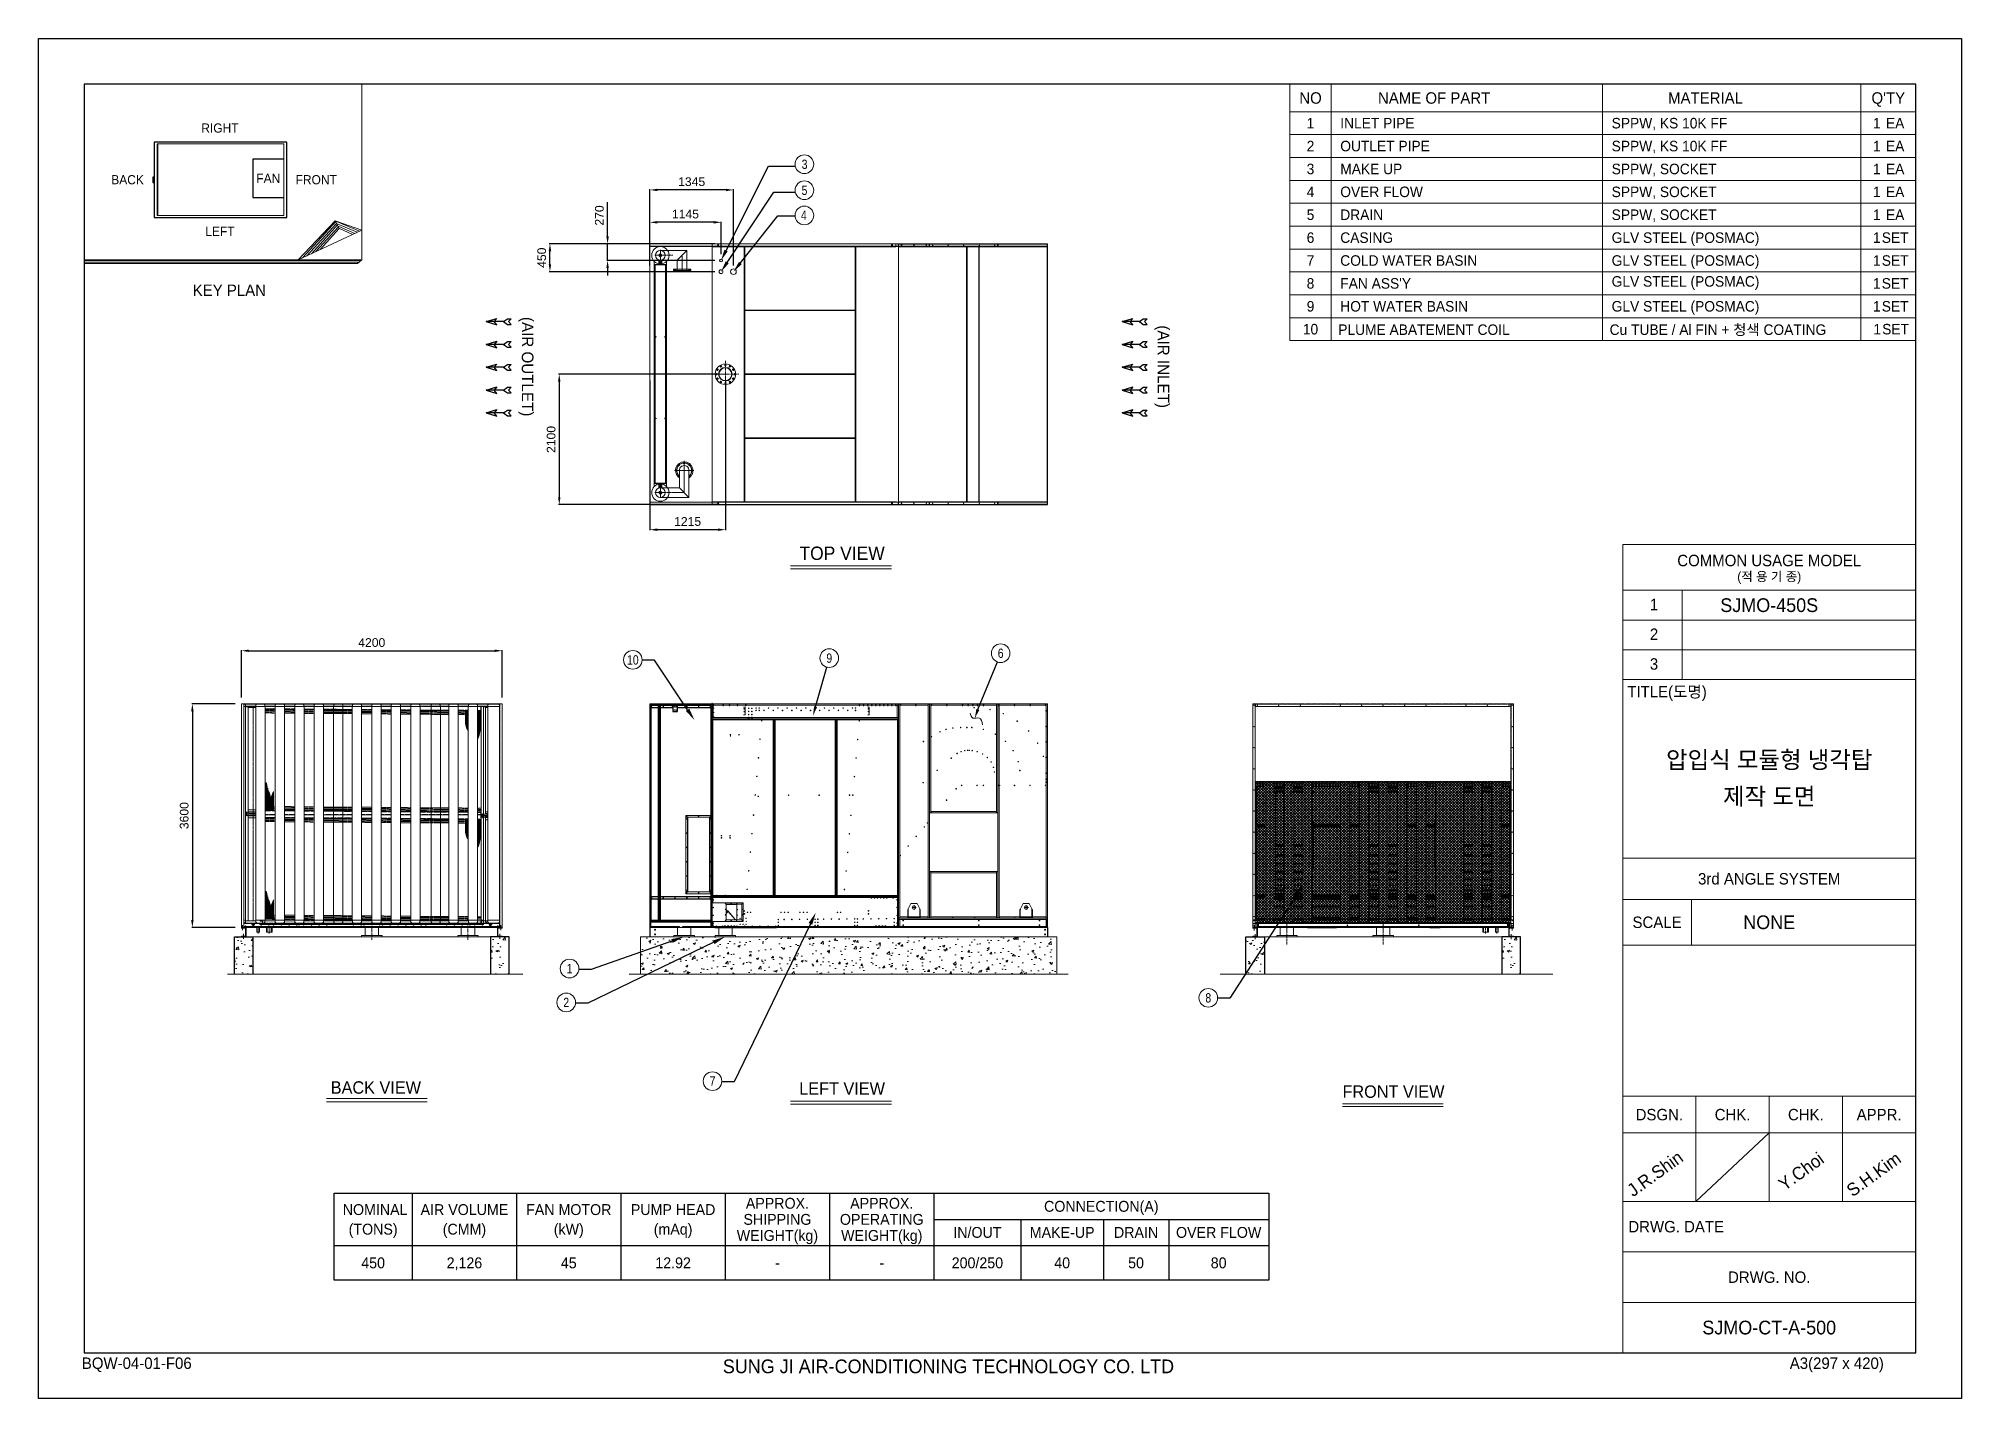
# Model space of a CAD drawing. Header units: millimetres. Extents: x -17070 to 43320, y -291348 to 36448.
# Drawn here: x 12354 to 43320, y 14551 to 36448 of the extents above.
import ezdxf
from ezdxf import colors
from ezdxf.entities.mleader import LeaderData, LeaderLine
from ezdxf.enums import TextEntityAlignment as Align
from ezdxf.math import Vec2, Vec3

# ---------------------------------------------------------------- set-up
doc = ezdxf.new("R2010")
doc.units = ezdxf.units.MM
for name, pattern in [('CENTER', [2, 1.25, -0.25, 0.25, -0.25]), ('CENTERX2', [4, 2.5, -0.5, 0.5, -0.5]), ('DASHDOT', [18.5, 12, -3, 0.5, -3]), ('DASHED', [15, 12, -3]), ('DASHSPACE', [30, 12, -18]), ('HIDDEN', [0.375, 0.25, -0.125]), ('HIDDENX2', [0.75, 0.5, -0.25])]:
    doc.linetypes.add(name, pattern=pattern)
for name, color, linetype in [('center', 1, 'CENTER'), ('HIDD', 2, 'HIDDENX2'), ('냉각탑', 4, 'Continuous'), ('냉각탑_box', 1, 'Continuous'), ('냉각탑_dim', 1, 'Continuous'), ('냉각탑_form', 1, 'Continuous'), ('냉각탑_text', 3, 'Continuous'), ('냉각탑_기초', 23, 'Continuous')]:
    doc.layers.add(name, color=color, linetype=linetype)
doc.styles.get("Standard").update_dxf_attribs({"font": 'arial.ttf'})
doc.styles.add('돋움', font='Dotum.ttf')
doc.dimstyles.new('1.40', dxfattribs={"dimscale": 20, "dimtxt": 1.5, "dimasz": 1, "dimexe": 0.5, "dimexo": 0.5, "dimgap": 0.5, "dimtad": 1, "dimdec": 0, "dimzin": 0, "dimdsep": 46, "dimtxsty": 'Standard', "dimcen": 0, "dimclrd": 2, "dimclre": 2, "dimclrt": 3, "dimadec": 0, "dimazin": 0, "dimtfac": 1, "dimtdec": 0, "dimtmove": 0, "dimatfit": 0, "dimfxl": 1, "dimtolj": 1, "dimtzin": 0, "dimlwd": -1, "dimlwe": -1, "dimarcsym": 0})

msp = doc.modelspace()

# ---------------------------------------------------------------- texts
at = {"layer": '냉각탑_form', "lineweight": 20, "style": '돋움'}
for s, height, p in [('COMMON USAGE MODEL', 184.32, (40223.1, 28042.8)), ('(적 용 기 종)', 147.46, (40223.1, 27784.8)), ('3rd ANGLE SYSTEM', 184.32, (40223.1, 22918.7)), ('SCALE', 184.32, (38416.8, 22218.3)), ('DSGN.', 184.32, (38453.7, 19121.7)), ('CHK.', 184.32, (39633.3, 19121.7)), ('CHK.', 184.32, (40812.9, 19121.7)), ('APPR.', 184.32, (41992.6, 19121.7)), ('DRWG. NO.', 184.32, (40223.1, 16504.4))]:
    msp.add_text(s, height=height, dxfattribs=at).set_placement(p, align=Align.MIDDLE_CENTER)
for s, height, p in [('1', 184.3, (38301, 27243.3)), ('2', 184.3, (38301, 26764.1)), ('3', 184.3, (38301, 26284.9)), ('TITLE(도명)', 184.32, (37937.9, 25838.6)), ('DRWG. DATE', 184.32, (37954.6, 17225.3)), ('BQW-04-01-F06', 184.32, (13052.4, 15027.1)), ('SUNG JI AIR-CONDITIONING TECHNOLOGY CO. LTD', 221.184, (23373.5, 14958.1)), ('A3(297 x 420)', 184.32, (40553.9, 15027.1))]:
    msp.add_text(s, height=height, dxfattribs=at).set_placement(p)
at = {"layer": '냉각탑_text', "lineweight": 20, "style": '돋움'}
for s, height, p in [('NO', 184.27, (32836.9, 35489.4)), ('NAME OF PART', 184.275, (34827.1, 35489.4)), ('MATERIAL', 184.27, (39197, 35489.4)), ("Q'TY", 184.27, (42140.2, 35489.4)), ('RIGHT', 147.42, (15275.8, 35005.5)), ('1', 169.5, (32836.9, 35084)), ('1', 169.5, (41955.9, 35084)), ('EA', 169.53, (42250.7, 35084)), ('2', 169.5, (32836.9, 34715.4)), ('1', 169.5, (41955.9, 34715.4)), ('EA', 169.53, (42250.7, 34715.4)), ('3', 169.5, (32836.9, 34346.9)), ('1', 169.5, (41955.9, 34346.9)), ('EA', 169.53, (42250.7, 34346.9)), ('BACK', 147.42, (13788.3, 34173.9)), ('FAN', 147.42, (16054.7, 34196.4)), ('FRONT', 147.42, (16826.6, 34173.9)), ('4', 169.5, (32836.9, 33978.3)), ('1', 169.5, (41955.9, 33978.3)), ('EA', 169.53, (42250.7, 33978.3)), ('5', 169.5, (32836.9, 33609.8)), ('1', 169.5, (41955.9, 33609.8)), ('EA', 169.53, (42250.7, 33609.8)), ('LEFT', 147.42, (15275.8, 33343.1)), ('6', 169.5, (32836.9, 33241.2)), ('1', 169.5, (41955.9, 33241.2)), ('SET', 169.53, (42250.7, 33241.2)), ('7', 169.5, (32836.9, 32872.7)), ('1', 169.5, (41955.9, 32872.7)), ('SET', 169.53, (42250.7, 32872.7)), ('8', 169.5, (32836.9, 32504.1)), ('1', 169.5, (41955.9, 32504.1)), ('SET', 169.53, (42250.7, 32504.1)), ('KEY PLAN', 184.27, (15427.9, 32393.6)), ('9', 169.5, (32836.9, 32135.6)), ('1', 169.5, (41955.9, 32135.6)), ('SET', 169.53, (42250.7, 32135.6)), ('10', 169.53, (32836.9, 31767)), ('1', 169.5, (41962.5, 31767.7)), ('SET', 169.53, (42257.4, 31767.7)), ('TOP VIEW', 214.63, (25294.2, 28159.8)), ('SJMO-450S', 221.18, (40223.1, 27323.9)), ('압입식 모듈형 냉각탑', 276.412, (40223.1, 24835.2)), ('제작 도면', 276.41, (40223.1, 24245.6)), ('NONE', 221.18, (40223.1, 22218.3)), ('BACK VIEW', 199.97, (17787, 19558.2)), ('LEFT VIEW', 199.97, (25294.2, 19540.3)), ('FRONT VIEW', 199.97, (34172.9, 19492.1)), ('SJMO-CT-A-500', 221.184, (40223.1, 15693.3))]:
    msp.add_text(s, height=height, dxfattribs=at).set_placement(p, align=Align.MIDDLE_CENTER)
for s, height, p in [('INLET PIPE', 169.53, (33316, 35084)), ('SPPW, KS 10K FF', 169.533, (37686, 35084)), ('OUTLET PIPE', 169.533, (33316, 34715.4)), ('SPPW, KS 10K FF', 169.533, (37686, 34715.4)), ('MAKE UP', 169.53, (33316, 34346.9)), ('SPPW, SOCKET', 169.533, (37686, 34346.9)), ('OVER FLOW', 169.53, (33316, 33978.3)), ('SPPW, SOCKET', 169.533, (37686, 33978.3)), ('DRAIN', 169.53, (33316, 33609.8)), ('SPPW, SOCKET', 169.533, (37686, 33609.8)), ('CASING', 169.53, (33316, 33241.2)), ('GLV STEEL (POSMAC)', 169.533, (37686, 33241.2)), ('COLD WATER BASIN', 169.533, (33316, 32872.7)), ('GLV STEEL (POSMAC)', 169.533, (37686, 32872.7)), ("FAN ASS'Y", 169.53, (33316, 32504.1)), ('GLV STEEL (POSMAC)', 169.533, (37686, 32536.5)), ('HOT WATER BASIN', 169.533, (33316, 32135.6)), ('GLV STEEL (POSMAC)', 169.533, (37686, 32135.6)), ('PLUME ABATEMENT COIL', 169.533, (33283.7, 31759.3)), ('Cu TUBE / Al FIN + 청색 COATING', 169.533, (37653.6, 31759.3))]:
    msp.add_text(s, height=height, dxfattribs=at).set_placement(p, align=Align.MIDDLE_LEFT)
at = {"layer": '냉각탑_text', "lineweight": 20, "width": 0.8}
for s, p in [('3', (24690.4, 34422.2)), ('5', (24688.2, 34003.2)), ('4', (24678.4, 33601.8)), ('10', (21924.4, 26443.2)), ('9', (25087.4, 26471.5)), ('6', (27847.7, 26549.9)), ('1', (20905.6, 21473.2)), ('8', (31190.6, 21001.6)), ('2', (20852.2, 20927.7)), ('7', (23207.6, 19660.7))]:
    msp.add_text(s, height=150, dxfattribs=at).set_placement(p, align=Align.MIDDLE_CENTER)
at = {"layer": '냉각탑_text', "lineweight": 20, "style": '돋움'}
for s, p in [('(AIR OUTLET)', (20230.8, 31164)), ('(AIR INLET)', (30469.6, 31164))]:
    msp.add_text(s, height=186.667, rotation=270, dxfattribs=at).set_placement(p, align=Align.MIDDLE_CENTER)
for s, p in [('J.R.Shin', (38030.6, 17788.4)), ('Y.Choi', (40468.6, 17886.7)), ('S.H.Kim', (41565, 17788.4))]:
    msp.add_text(s, height=206.44, rotation=35.81856, dxfattribs=at).set_placement(p)
at = {"layer": '냉각탑_text', "style": '돋움'}
for s, p in [(' NOMINAL', (17743, 17592.4)), ('AIR VOLUME', (19213, 17592.4)), ('FAN MOTOR', (20893, 17592.4)), ('PUMP HEAD', (22573, 17592.4)), ('APPROX.', (24253, 17693.9)), ('APPROX.', (25933, 17693.9)), ('CONNECTION(A)', (29468, 17644.9)), ('(TONS)', (17743, 17277.4)), ('(CMM)', (19213, 17277.4)), ('(kW)', (20893, 17277.4)), ('(mAq)', (22573, 17277.4)), ('SHIPPING', (24253, 17434.9)), ('OPERATING', (25933, 17434.9)), ('WEIGHT(kg)', (24253, 17175.9)), ('WEIGHT(kg)', (25933, 17175.9)), ('IN/OUT', (27473, 17224.9)), ('MAKE-UP', (28838, 17224.9)), ('DRAIN', (30028, 17224.9)), ('OVER FLOW', (31358, 17224.9)), ('450', (17743, 16734.9)), ('2,126', (19213, 16734.9)), ('45', (20893, 16734.9)), ('12.92', (22573, 16734.9)), ('-', (24253, 16734.9)), ('-', (25933, 16734.9)), ('200/250', (27473, 16734.9)), ('40', (28838, 16734.9)), ('50', (30028, 16734.9)), ('80', (31358, 16734.9))]:
    msp.add_text(s, height=175, dxfattribs=at).set_placement(p, align=Align.MIDDLE_CENTER)

# ---------------------------------------------------------------- blocks, each defined once
blk = doc.blocks.new('*D566')
at = {"color": 2, "transparency": 16777216}
for p, q in [((15621, 25835), (15621, 26600)), ((15741, 26590), (19701, 26590)), ((19821, 25835), (19821, 26600))]:
    blk.add_line(p, q, dxfattribs=at)
for points in [[(15741, 26610), (15741, 26570), (15621, 26590)], [(19701, 26610), (19701, 26570), (19821, 26590)]]:
    blk.add_solid(points, dxfattribs=at)
at = {"layer": 'Defpoints', "color": 0, "transparency": 16777216}
for p in [(19821, 26590), (15621, 25735), (19821, 25735)]:
    blk.add_point(p, dxfattribs=at)
at = {"color": 3, "lineweight": 20, "transparency": 16777216, "insert": (17721, 26721), "char_height": 140, "attachment_point": 5}
blk.add_mtext('\\A1;4200', dxfattribs=at)
blk = doc.blocks.new('*D567')
at = {"color": 2, "transparency": 16777216}
for p, q in [((15521, 25735), (14822, 25735)), ((14832, 25615), (14832, 22255)), ((15521, 22135), (14822, 22135))]:
    blk.add_line(p, q, dxfattribs=at)
for points in [[(14812, 25615), (14852, 25615), (14832, 25735)], [(14812, 22255), (14852, 22255), (14832, 22135)]]:
    blk.add_solid(points, dxfattribs=at)
at = {"layer": 'Defpoints', "color": 0, "transparency": 16777216}
for p in [(15621, 25735), (14832, 22135), (15621, 22135)]:
    blk.add_point(p, dxfattribs=at)
at = {"color": 3, "lineweight": 20, "transparency": 16777216, "insert": (14701, 23935), "char_height": 140, "attachment_point": 5, "rotation": 90}
blk.add_mtext('\\A1;3600', dxfattribs=at)
blk = doc.blocks.new('*D560')
at = {"color": 2, "transparency": 16777216}
for p, q in [((22200, 30942), (22200, 28529)), ((23415, 30942), (23415, 28529)), ((23295, 28539), (22320, 28539))]:
    blk.add_line(p, q, dxfattribs=at)
for points in [[(22320, 28559), (22320, 28519), (22200, 28539)], [(23295, 28559), (23295, 28519), (23415, 28539)]]:
    blk.add_solid(points, dxfattribs=at)
at = {"layer": 'Defpoints', "color": 0, "transparency": 16777216}
for p in [(22200, 31042), (23415, 31042), (22200, 28539)]:
    blk.add_point(p, dxfattribs=at)
at = {"color": 3, "lineweight": 20, "transparency": 16777216, "insert": (22807, 28670), "char_height": 140, "attachment_point": 5}
blk.add_mtext('\\A1;1215', dxfattribs=at)
blk = doc.blocks.new('*D561')
at = {"color": 2, "transparency": 16777216}
for p, q in [((23315, 31042), (20730, 31042)), ((20740, 30922), (20740, 29062)), ((23315, 28942), (20730, 28942))]:
    blk.add_line(p, q, dxfattribs=at)
for points in [[(20720, 30922), (20760, 30922), (20740, 31042)], [(20720, 29062), (20760, 29062), (20740, 28942)]]:
    blk.add_solid(points, dxfattribs=at)
at = {"layer": 'Defpoints', "color": 0, "transparency": 16777216}
for p in [(23415, 31042), (20740, 28942), (23415, 28942)]:
    blk.add_point(p, dxfattribs=at)
at = {"color": 3, "lineweight": 20, "transparency": 16777216, "insert": (20609, 29992), "char_height": 140, "attachment_point": 5, "rotation": 90}
blk.add_mtext('\\A1;2100', dxfattribs=at)
blk = doc.blocks.new('*D562')
at = {"color": 2, "transparency": 16777216}
for p, q in [((22200, 32973), (22200, 33498)), ((23225, 33488), (22320, 33488)), ((23345, 32973), (23345, 33498))]:
    blk.add_line(p, q, dxfattribs=at)
for points in [[(22320, 33508), (22320, 33468), (22200, 33488)], [(23225, 33508), (23225, 33468), (23345, 33488)]]:
    blk.add_solid(points, dxfattribs=at)
at = {"layer": 'Defpoints', "color": 0, "transparency": 16777216}
for p in [(22200, 33488), (22200, 32873), (23345, 32873)]:
    blk.add_point(p, dxfattribs=at)
at = {"color": 3, "lineweight": 20, "transparency": 16777216, "insert": (22772, 33620), "char_height": 140, "attachment_point": 5}
blk.add_mtext('\\A1;1145', dxfattribs=at)
blk = doc.blocks.new('*D563')
at = {"color": 2, "transparency": 16777216}
for p, q in [((22200, 32793), (22200, 34019)), ((23425, 34009), (22320, 34009)), ((23545, 32793), (23545, 34019))]:
    blk.add_line(p, q, dxfattribs=at)
for points in [[(22320, 34029), (22320, 33989), (22200, 34009)], [(23425, 34029), (23425, 33989), (23545, 34009)]]:
    blk.add_solid(points, dxfattribs=at)
at = {"layer": 'Defpoints', "color": 0, "transparency": 16777216}
for p in [(22200, 34009), (22200, 32693), (23545, 32693)]:
    blk.add_point(p, dxfattribs=at)
at = {"color": 3, "lineweight": 20, "transparency": 16777216, "insert": (22872, 34141), "char_height": 140, "attachment_point": 5}
blk.add_mtext('\\A1;1345', dxfattribs=at)
blk = doc.blocks.new('*D564')
at = {"color": 2, "transparency": 16777216}
for p, q in [((21518, 33262), (21518, 33813)), ((23245, 33142), (21508, 33142)), ((21518, 32873), (21518, 33142)), ((23245, 32873), (21508, 32873)), ((21518, 32753), (21518, 32633))]:
    blk.add_line(p, q, dxfattribs=at)
for points in [[(21498, 33262), (21538, 33262), (21518, 33142)], [(21498, 32753), (21538, 32753), (21518, 32873)]]:
    blk.add_solid(points, dxfattribs=at)
at = {"layer": 'Defpoints', "color": 0, "transparency": 16777216}
for p in [(21518, 33142), (23345, 33142), (23345, 32873)]:
    blk.add_point(p, dxfattribs=at)
at = {"color": 3, "lineweight": 20, "transparency": 16777216, "insert": (21386, 33598), "char_height": 140, "attachment_point": 5, "rotation": 90}
blk.add_mtext('\\A1;270', dxfattribs=at)
blk = doc.blocks.new('*D565')
at = {"color": 2, "transparency": 16777216}
for p, q in [((23245, 33142), (20580, 33142)), ((20590, 32813), (20590, 33022)), ((23245, 32693), (20580, 32693))]:
    blk.add_line(p, q, dxfattribs=at)
for points in [[(20570, 33022), (20610, 33022), (20590, 33142)], [(20570, 32813), (20610, 32813), (20590, 32693)]]:
    blk.add_solid(points, dxfattribs=at)
at = {"layer": 'Defpoints', "color": 0, "transparency": 16777216}
for p in [(20590, 33142), (23345, 33142), (23345, 32693)]:
    blk.add_point(p, dxfattribs=at)
at = {"color": 3, "lineweight": 20, "transparency": 16777216, "insert": (20458, 32918), "char_height": 140, "attachment_point": 5, "rotation": 90}
blk.add_mtext('\\A1;450', dxfattribs=at)
blk = doc.blocks.new('화살표 IN OUT')
at = {"layer": '냉각탑_dim'}
for p, q in [((-323, 43), (-384, 43)), ((-343, 0), (-384, 43)), ((-384, -43), (-343, 0)), ((-266, 0), (-323, 43)), ((-266, 0), (-323, -43)), ((-266, 0), (0, 0)), ((-163, 50), (-122, 0)), ((0, 0), (-163, 50)), ((-163, -50), (-122, 0)), ((0, 0), (-163, -50)), ((-323, -43), (-384, -43))]:
    blk.add_line(p, q, dxfattribs=at)
blk = doc.blocks.new('457536')
at = {"color": 7, "lineweight": 5, "ltscale": 0.09375}
for p, q in [((114542.520962, 89059.297332), (114550.020962, 89059.297332)), ((114550.020962, 88929.797332), (114542.520962, 88929.797332)), ((114550.020962, 88922.297332), (114550.020962, 88929.797332)), ((114742.520962, 89059.297332), (114735.020962, 89059.297332)), ((114735.020962, 88929.797332), (114742.520962, 88929.797332)), ((114735.020962, 88922.297332), (114735.020962, 88929.797332))]:
    blk.add_line(p, q, dxfattribs=at)
at = {"color": 7, "lineweight": 5}
for p, q in [((114542.520962, 89059.297332), (114542.520962, 88929.797332)), ((114592.520962, 89152.297332), (114550.020962, 89069.297332)), ((114550.020962, 88922.297332), (114735.020962, 88922.297332)), ((114692.520962, 89152.297332), (114592.520962, 89152.297332)), ((114735.020962, 89069.297332), (114692.520962, 89152.297332)), ((114742.520962, 88929.797332), (114742.520962, 89059.297332))]:
    blk.add_line(p, q, dxfattribs=at)
at = {"color": 7, "linetype": 'DASHED', "lineweight": 5}
for p, q in [((114548.520962, 89059.297332), (114548.520962, 88929.797332)), ((114550.020962, 88928.297332), (114735.020962, 88928.297332)), ((114736.520962, 88929.797332), (114736.520962, 89059.297332))]:
    blk.add_line(p, q, dxfattribs=at)
at = {"color": 7, "lineweight": 5, "ltscale": 0.125}
for p, q in [((114550.020962, 89059.297332), (114550.020962, 89069.297332)), ((114735.020962, 89069.297332), (114735.020962, 89059.297332))]:
    blk.add_line(p, q, dxfattribs=at)
at = {"color": 7, "linetype": 'DASHED', "lineweight": 5, "ltscale": 0.075}
for p, q in [((114558.520962, 88928.297332), (114558.520962, 88922.297332)), ((114576.520962, 88928.297332), (114576.520962, 88922.297332)), ((114608.520962, 88928.297332), (114608.520962, 88922.297332)), ((114626.520962, 88928.297332), (114626.520962, 88922.297332)), ((114658.520962, 88928.297332), (114658.520962, 88922.297332)), ((114676.520962, 88928.297332), (114676.520962, 88922.297332)), ((114708.520962, 88928.297332), (114708.520962, 88922.297332)), ((114726.520962, 88928.297332), (114726.520962, 88922.297332))]:
    blk.add_line(p, q, dxfattribs=at)
at = {"color": 7, "linetype": 'DASHDOT', "lineweight": 5}
for p, q in [((114678.270962, 89090.297332), (114606.770962, 89090.297332)), ((114642.520962, 89126.047332), (114642.520962, 89054.547332))]:
    blk.add_line(p, q, dxfattribs=at)
at = {"color": 7, "lineweight": 5}
blk.add_circle((114642.520962, 89090.297332), 27.5, dxfattribs=at)
blk = doc.blocks.new('485689')
at = {"color": 7, "lineweight": 13, "ltscale": 0.486}
for p, q in [((183525, 30768), (183525, 30865)), ((183528, 30768), (183528, 30865)), ((184520, 30865), (184520, 30768)), ((184523, 30865), (184523, 30768))]:
    blk.add_line(p, q, dxfattribs=at)
at = {"color": 7, "lineweight": 13, "ltscale": 0.014}
for p, q in [((183528, 30865), (183525, 30865)), ((183528, 30768), (183525, 30768)), ((183542, 30863), (183542, 30866)), ((183542, 30769), (183542, 30766)), ((184507, 30863), (184507, 30866)), ((184507, 30769), (184507, 30766)), ((184520, 30865), (184523, 30865)), ((184520, 30768), (184523, 30768))]:
    blk.add_line(p, q, dxfattribs=at)
at = {"color": 7, "lineweight": 13, "ltscale": 0.004}
for p, q in [((183527, 30866), (183528, 30866)), ((183528, 30766), (183527, 30766)), ((184521, 30866), (184522, 30866)), ((184522, 30766), (184521, 30766))]:
    blk.add_line(p, q, dxfattribs=at)
at = {"color": 7, "lineweight": 13, "ltscale": 0.007}
for p, q in [((183527, 30865), (183527, 30866)), ((183527, 30766), (183527, 30768)), ((183528, 30866), (183528, 30865)), ((183528, 30766), (183528, 30768)), ((184521, 30865), (184521, 30866)), ((184521, 30768), (184521, 30766)), ((184522, 30865), (184522, 30866)), ((184522, 30766), (184522, 30768))]:
    blk.add_line(p, q, dxfattribs=at)
at = {"color": 7, "lineweight": 13, "ltscale": 0.071}
for p, q in [((183542, 30866), (183528, 30866)), ((183528, 30766), (183542, 30766)), ((184521, 30866), (184507, 30866)), ((184507, 30766), (184521, 30766))]:
    blk.add_line(p, q, dxfattribs=at)
at = {"color": 7, "lineweight": 13, "ltscale": 0.061}
for p, q in [((183540, 30865), (183528, 30865)), ((183528, 30768), (183540, 30768)), ((183542, 30863), (183542, 30851)), ((184507, 30851), (184507, 30863)), ((184520, 30865), (184508, 30865)), ((184508, 30768), (184520, 30768))]:
    blk.add_line(p, q, dxfattribs=at)
at = {"color": 7, "lineweight": 13, "ltscale": 0.008}
for p, q in [((183540, 30865), (183542, 30865)), ((183540, 30863), (183542, 30863)), ((183542, 30769), (183540, 30769)), ((183542, 30768), (183540, 30768)), ((184507, 30866), (184507, 30865)), ((184507, 30865), (184508, 30865)), ((184507, 30863), (184508, 30863)), ((184508, 30769), (184507, 30769)), ((184508, 30768), (184507, 30768)), ((184507, 30766), (184507, 30768))]:
    blk.add_line(p, q, dxfattribs=at)
at = {"color": 7, "lineweight": 13, "ltscale": 0.366205}
for p, q in [((183540, 30865), (183540, 30769)), ((184508, 30781), (184508, 30865))]:
    blk.add_line(p, q, dxfattribs=at)
at = {"color": 7, "lineweight": 13, "ltscale": 0.076206}
for p, q in [((183540, 30783), (183540, 30768)), ((184508, 30768), (184508, 30783))]:
    blk.add_line(p, q, dxfattribs=at)
at = {"color": 7, "lineweight": 13}
for p, q in [((183542, 30866), (184507, 30866)), ((183542, 30863), (184507, 30863)), ((184507, 30851), (183542, 30851)), ((184507, 30769), (183542, 30769)), ((184507, 30766), (183542, 30766))]:
    blk.add_line(p, q, dxfattribs=at)
at = {"color": 7, "lineweight": 13, "ltscale": 0.001386}
for p, q in [((183542, 30866), (183542, 30866)), ((183542, 30766), (183542, 30766))]:
    blk.add_line(p, q, dxfattribs=at)
at = {"color": 7, "lineweight": 13, "ltscale": 0.05737}
for p, q in [((183542, 30780), (183542, 30769)), ((184507, 30780), (184507, 30769))]:
    blk.add_line(p, q, dxfattribs=at)
for p, q in [((183542, 30780), (183999, 30780)), ((183999, 30780), (183999, 30769)), ((184049, 30780), (184507, 30780)), ((184049, 30780), (184049, 30769))]:
    blk.add_line(p, q)
blk = doc.blocks.new('68679')
at = {"color": 7, "lineweight": 13, "ltscale": 0.0185}
for p, q in [((182652, 34840), (182652, 34855)), ((182655, 34840), (182655, 34855)), ((182652, 33867), (182652, 33882)), ((182655, 33867), (182655, 33882))]:
    blk.add_line(p, q, dxfattribs=at)
at = {"color": 7, "lineweight": 13, "ltscale": 0.004}
for p, q in [((182655, 34840), (182652, 34840)), ((182655, 34837), (182652, 34837)), ((182652, 33882), (182655, 33882))]:
    blk.add_line(p, q, dxfattribs=at)
at = {"color": 7, "lineweight": 13, "ltscale": 0.003999}
blk.add_line((182652, 34837), (182655, 34837), dxfattribs=at)
at = {"color": 7, "lineweight": 13}
for p, q in [((182652, 34837), (182652, 33885)), ((182652, 34837), (182652, 33885)), ((182657, 34837), (182657, 33885)), ((182688, 34855), (182688, 33867)), ((182694, 34855), (182694, 33867))]:
    blk.add_line(p, q, dxfattribs=at)
at = {"color": 7, "lineweight": 13, "ltscale": 0.02275}
for p, q in [((182655, 34837), (182655, 34855)), ((182655, 33867), (182655, 33885))]:
    blk.add_line(p, q, dxfattribs=at)
at = {"color": 7, "lineweight": 13, "ltscale": 0.042}
for p, q in [((182688, 34855), (182655, 34855)), ((182655, 33867), (182688, 33867))]:
    blk.add_line(p, q, dxfattribs=at)
at = {"color": 7, "lineweight": 13, "ltscale": 0.041987}
blk.add_line((182655, 34855), (182688, 34855), dxfattribs=at)
at = {"color": 7, "lineweight": 13, "ltscale": 0.003997}
blk.add_line((182655, 34837), (182655, 34840), dxfattribs=at)
at = {"color": 7, "lineweight": 13, "ltscale": 0.0025}
for p, q in [((182657, 34837), (182655, 34837)), ((182655, 33885), (182657, 33885))]:
    blk.add_line(p, q, dxfattribs=at)
at = {"color": 7, "lineweight": 13, "ltscale": 0.0395}
for p, q in [((182657, 34860), (182688, 34860)), ((182688, 34857), (182657, 34857)), ((182688, 33865), (182657, 33865)), ((182657, 33862), (182688, 33862))]:
    blk.add_line(p, q, dxfattribs=at)
at = {"color": 7, "lineweight": 13, "ltscale": 0.004497}
for p, q in [((182692, 34857), (182688, 34857)), ((182692, 33865), (182688, 33865))]:
    blk.add_line(p, q, dxfattribs=at)
at = {"color": 7, "lineweight": 13, "ltscale": 0.00225}
for p, q in [((182688, 34857), (182688, 34855)), ((182688, 34855), (182688, 34857)), ((182688, 33867), (182688, 33865)), ((182688, 33865), (182688, 33867))]:
    blk.add_line(p, q, dxfattribs=at)
at = {"color": 7, "lineweight": 13, "ltscale": 0.0022}
for p, q in [((182691, 34857), (182693, 34858)), ((182691, 33865), (182693, 33864))]:
    blk.add_line(p, q, dxfattribs=at)
at = {"color": 7, "lineweight": 13, "ltscale": 0.0065}
blk.add_line((182652, 33885), (182657, 33885), dxfattribs=at)
at = {"color": 7, "lineweight": 13, "ltscale": 0.004003}
blk.add_line((182655, 33882), (182655, 33885), dxfattribs=at)
at = {"color": 7, "lineweight": 13}
for centre in [(182673, 34836), (182673, 34646), (182673, 34456), (182673, 34266), (182673, 34076), (182673, 33886)]:
    blk.add_circle(centre, 3, dxfattribs=at)
for centre, radius, start, end in [((182657, 34855), 5.2, 90, 180), ((182657, 34855), 2, 90, 174.2609), ((182688, 34855), 5.2, 0, 90), ((182657, 33867), 5.2, 180, 270), ((182657, 33867), 2, 185.7392, 270), ((182688, 33867), 5.2, 270, 0)]:
    blk.add_arc(centre, radius, start, end, dxfattribs=at)
for points in [[(182694, 34855), (182694, 34855), (182693, 34856), (182693, 34856), (182693, 34856), (182692, 34857), (182692, 34857), (182692, 34857), (182692, 34857)], [(182694, 33867), (182694, 33867), (182693, 33867), (182693, 33866), (182693, 33866), (182692, 33866), (182692, 33866), (182692, 33865), (182692, 33865)]]:
    blk.add_open_spline(points, degree=5, knots=[0, 0, 0, 0, 0, 0, 6.191357, 6.191357, 6.191357, 7.828222, 7.828222, 7.828222, 7.828222, 7.828222, 7.828222], dxfattribs=at)
blk = doc.blocks.new('3425346')
at = {"color": 7, "lineweight": 13}
for p, q in [((155017, 41125), (155427, 41125)), ((155017, 41095), (155427, 41095))]:
    blk.add_line(p, q, dxfattribs=at)
at = {"color": 7, "lineweight": 13, "ltscale": 0.035}
for p, q in [((155017, 41122), (155017, 41125)), ((155427, 41122), (155427, 41125))]:
    blk.add_line(p, q, dxfattribs=at)
at = {"color": 7, "linetype": 'DASHED', "lineweight": 13}
blk.add_line((155017, 41123), (155427, 41123), dxfattribs=at)
at = {"color": 7, "lineweight": 13, "ltscale": 0.34}
for p, q in [((155017, 41122), (155017, 41095)), ((155427, 41095), (155427, 41122))]:
    blk.add_line(p, q, dxfattribs=at)
at = {"color": 7, "lineweight": 13}
blk.add_lwpolyline([(155416, 41115), (155414, 41112), (155418, 41114)], dxfattribs=at)
for centre in [(155032, 41110), (155222, 41110), (155412, 41110)]:
    blk.add_circle(centre, 3, dxfattribs=at)
blk = doc.blocks.new('235465')
at = {"color": 7, "lineweight": 13}
for p, q in [((158477, 41707), (159677, 41707)), ((159677, 41677), (158477, 41677))]:
    blk.add_line(p, q, dxfattribs=at)
at = {"color": 7, "lineweight": 13, "ltscale": 0.014}
for p, q in [((158477, 41704), (158477, 41707)), ((159677, 41704), (159677, 41707))]:
    blk.add_line(p, q, dxfattribs=at)
at = {"color": 7, "linetype": 'DASHED', "lineweight": 13}
blk.add_line((158477, 41705), (159677, 41705), dxfattribs=at)
at = {"color": 7, "lineweight": 13, "ltscale": 0.136}
for p, q in [((158477, 41704), (158477, 41677)), ((159677, 41677), (159677, 41704))]:
    blk.add_line(p, q, dxfattribs=at)
at = {"color": 7, "linetype": 'DASHED', "lineweight": 13, "ltscale": 0.008}
for p, q in [((159002, 41707), (159002, 41705)), ((159152, 41707), (159152, 41705))]:
    blk.add_line(p, q, dxfattribs=at)
at = {"color": 7, "lineweight": 13}
blk.add_lwpolyline([(159657, 41704), (159653, 41694), (159661, 41701)], dxfattribs=at)
for centre in [(158502, 41692), (158732, 41692), (158962, 41692), (159192, 41692), (159422, 41692), (159652, 41692)]:
    blk.add_circle(centre, 3, dxfattribs=at)
blk = doc.blocks.new('5679796')
at = {"color": 7, "lineweight": 13, "ltscale": 0.027667}
for p, q in [((165482, 14310), (165482, 14327)), ((165484, 14310), (165484, 14327)), ((165482, 13336), (165482, 13352)), ((165484, 13336), (165484, 13352))]:
    blk.add_line(p, q, dxfattribs=at)
at = {"color": 7, "lineweight": 13, "ltscale": 0.003333}
for p, q in [((165484, 14310), (165482, 14310)), ((165482, 14308), (165484, 14308)), ((165484, 14308), (165482, 14308)), ((165484, 13352), (165482, 13352))]:
    blk.add_line(p, q, dxfattribs=at)
at = {"color": 7, "lineweight": 13}
for p, q in [((165482, 14308), (165482, 13966)), ((165482, 14308), (165482, 13966)), ((165485, 14308), (165485, 13966)), ((165520, 14328), (165520, 13966)), ((165524, 14327), (165524, 13336)), ((165482, 13887), (165482, 13354)), ((165482, 13887), (165482, 13354)), ((165485, 13887), (165485, 13354)), ((165520, 13887), (165520, 13335))]:
    blk.add_line(p, q, dxfattribs=at)
at = {"color": 7, "lineweight": 13, "ltscale": 0.061}
for p, q in [((165520, 14328), (165484, 14328)), ((165484, 13335), (165520, 13335))]:
    blk.add_line(p, q, dxfattribs=at)
at = {"color": 7, "lineweight": 13, "ltscale": 0.031833}
for p, q in [((165484, 14308), (165484, 14328)), ((165484, 13335), (165484, 13354))]:
    blk.add_line(p, q, dxfattribs=at)
at = {"color": 7, "lineweight": 13, "ltscale": 0.060846}
blk.add_line((165484, 14328), (165520, 14328), dxfattribs=at)
at = {"color": 7, "lineweight": 13, "ltscale": 0.003329}
blk.add_line((165484, 14308), (165484, 14310), dxfattribs=at)
at = {"color": 7, "lineweight": 13, "ltscale": 0.002333}
for p, q in [((165485, 14308), (165484, 14308)), ((165484, 13354), (165485, 13354))]:
    blk.add_line(p, q, dxfattribs=at)
at = {"color": 7, "lineweight": 13, "ltscale": 0.058667}
for p, q in [((165485, 14330), (165520, 14330)), ((165520, 14328), (165485, 14328)), ((165520, 13334), (165485, 13334)), ((165485, 13332), (165520, 13332))]:
    blk.add_line(p, q, dxfattribs=at)
at = {"color": 7, "lineweight": 13, "ltscale": 0.004007}
for p, q in [((165523, 14328), (165520, 14328)), ((165523, 13334), (165520, 13334))]:
    blk.add_line(p, q, dxfattribs=at)
at = {"color": 7, "lineweight": 13, "ltscale": 0.0015}
for p, q in [((165520, 14328), (165520, 14328)), ((165520, 14328), (165520, 14328)), ((165520, 13335), (165520, 13334)), ((165520, 13334), (165520, 13335))]:
    blk.add_line(p, q, dxfattribs=at)
at = {"color": 7, "lineweight": 13, "ltscale": 0.001795}
for p, q in [((165522, 14328), (165523, 14329)), ((165522, 13334), (165523, 13334))]:
    blk.add_line(p, q, dxfattribs=at)
for p, q in [((165482, 13966), (165524, 13966)), ((165522, 13887), (165522, 13966)), ((165482, 13887), (165524, 13887))]:
    blk.add_line(p, q)
at = {"color": 7, "lineweight": 13, "ltscale": 0.005667}
blk.add_line((165482, 13354), (165485, 13354), dxfattribs=at)
at = {"color": 7, "lineweight": 13, "ltscale": 0.003337}
blk.add_line((165484, 13352), (165484, 13354), dxfattribs=at)
at = {"color": 7, "lineweight": 13}
for centre in [(165504, 14306), (165504, 14116), (165504, 13736), (165504, 13546), (165504, 13356)]:
    blk.add_circle(centre, 3, dxfattribs=at)
for centre, radius, start, end in [((165485, 14327), 3.4, 90, 180), ((165485, 14327), 1.4, 90, 159.0752), ((165520, 14327), 3.4, 0, 90), ((165485, 13336), 3.4, 180, 270), ((165485, 13336), 1.4, 200.9249, 270), ((165520, 13336), 3.4, 270, 0)]:
    blk.add_arc(centre, radius, start, end, dxfattribs=at)
for points in [[(165524, 14327), (165524, 14327), (165523, 14328), (165523, 14328), (165523, 14328), (165523, 14328), (165523, 14328), (165523, 14328), (165523, 14328)], [(165524, 13336), (165524, 13336), (165523, 13335), (165523, 13335), (165523, 13335), (165523, 13335), (165523, 13334), (165523, 13334), (165523, 13334)]]:
    blk.add_open_spline(points, degree=5, knots=[0, 0, 0, 0, 0, 0, 4.583204, 4.583204, 4.583204, 5.126781, 5.126781, 5.126781, 5.126781, 5.126781, 5.126781], dxfattribs=at)
blk = doc.blocks.new('568596')
at = {"color": 7, "lineweight": 13, "ltscale": 0.00166}
for p, q in [((169551, 17463), (169550, 17463)), ((173047, 17463), (173048, 17463)), ((169551, 16621), (169550, 16621)), ((173047, 16621), (173048, 16621))]:
    blk.add_line(p, q, dxfattribs=at)
at = {"color": 7, "lineweight": 13, "ltscale": 0.0015}
for p, q in [((169550, 17463), (169550, 17462)), ((173048, 17462), (173048, 17463)), ((169550, 16622), (169550, 16621)), ((173048, 16621), (173048, 16622))]:
    blk.add_line(p, q, dxfattribs=at)
at = {"color": 7, "lineweight": 13}
for p, q in [((169550, 17463), (169550, 16622)), ((169550, 17462), (169550, 17436)), ((173046, 17465), (169552, 17465)), ((173048, 16622), (173048, 17463)), ((173048, 17443), (173048, 17462)), ((170023, 17009), (171223, 17009)), ((169552, 16619), (173046, 16619))]:
    blk.add_line(p, q, dxfattribs=at)
at = {"color": 7, "linetype": 'DASHED', "lineweight": 13, "ltscale": 0.003333}
for p, q in [((169552, 17462), (169550, 17462)), ((169550, 17445), (169552, 17445)), ((169550, 17443), (169552, 17443)), ((169550, 17436), (169552, 17436)), ((169550, 17407), (169552, 17407)), ((169550, 17398), (169552, 17398)), ((169645, 17465), (169645, 17463)), ((169651, 17465), (169651, 17463)), ((169845, 17465), (169845, 17463)), ((169851, 17465), (169851, 17463)), ((173015, 17465), (173015, 17463)), ((173021, 17465), (173021, 17463)), ((173048, 17462), (173046, 17462)), ((173048, 17443), (173046, 17443)), ((169550, 17217), (169552, 17217)), ((169550, 17208), (169552, 17208)), ((169550, 17027), (169552, 17027)), ((169550, 17018), (169552, 17018)), ((169550, 16837), (169552, 16837)), ((169550, 16828), (169552, 16828)), ((173048, 16728), (173046, 16728)), ((169550, 16647), (169552, 16647)), ((169550, 16641), (169552, 16641)), ((169550, 16638), (169552, 16638)), ((169552, 16622), (169550, 16622)), ((169645, 16621), (169645, 16619)), ((169651, 16621), (169651, 16619)), ((169845, 16621), (169845, 16619)), ((169851, 16621), (169851, 16619)), ((170045, 16621), (170045, 16619)), ((170051, 16621), (170051, 16619)), ((170245, 16621), (170245, 16619)), ((170251, 16621), (170251, 16619)), ((170445, 16621), (170445, 16619)), ((170451, 16621), (170451, 16619)), ((170645, 16621), (170645, 16619)), ((170651, 16621), (170651, 16619)), ((170845, 16621), (170845, 16619)), ((170851, 16621), (170851, 16619)), ((171045, 16621), (171045, 16619)), ((171051, 16621), (171051, 16619)), ((171245, 16621), (171245, 16619)), ((171251, 16621), (171251, 16619)), ((171445, 16621), (171445, 16619)), ((171451, 16621), (171451, 16619)), ((171645, 16621), (171645, 16619)), ((171651, 16621), (171651, 16619)), ((171845, 16621), (171845, 16619)), ((171851, 16621), (171851, 16619)), ((172045, 16621), (172045, 16619)), ((172051, 16621), (172051, 16619)), ((172245, 16621), (172245, 16619)), ((172251, 16621), (172251, 16619)), ((172445, 16621), (172445, 16619)), ((172451, 16621), (172451, 16619)), ((172645, 16621), (172645, 16619)), ((172651, 16621), (172651, 16619)), ((172845, 16621), (172845, 16619)), ((172851, 16621), (172851, 16619)), ((173015, 16621), (173015, 16619)), ((173021, 16621), (173021, 16619)), ((173048, 16710), (173046, 16710)), ((173048, 16641), (173046, 16641)), ((173048, 16622), (173046, 16622))]:
    blk.add_line(p, q, dxfattribs=at)
at = {"color": 7, "lineweight": 13, "ltscale": 0.001174}
for p, q in [((169551, 17463), (169552, 17463)), ((173047, 17463), (173046, 17463)), ((169551, 16621), (169552, 16621)), ((173047, 16621), (173046, 16621))]:
    blk.add_line(p, q, dxfattribs=at)
at = {"color": 7, "lineweight": 13, "ltscale": 0.002252}
for p, q in [((169552, 17465), (169552, 17464)), ((173046, 17465), (173046, 17464)), ((169552, 16619), (169552, 16620)), ((173046, 16619), (173046, 16620))]:
    blk.add_line(p, q, dxfattribs=at)
at = {"color": 7, "linetype": 'DASHED', "lineweight": 13}
for p, q in [((169552, 17465), (169552, 16622)), ((173046, 17463), (169552, 17463)), ((169552, 17462), (169552, 17436)), ((170045, 17465), (170045, 17463)), ((170051, 17465), (170051, 17463)), ((170245, 17465), (170245, 17463)), ((170251, 17465), (170251, 17463)), ((170445, 17465), (170445, 17463)), ((170451, 17465), (170451, 17463)), ((170645, 17465), (170645, 17463)), ((170651, 17465), (170651, 17463)), ((170845, 17465), (170845, 17463)), ((170851, 17465), (170851, 17463)), ((171045, 17465), (171045, 17463)), ((171051, 17465), (171051, 17463)), ((171245, 17465), (171245, 17463)), ((171251, 17465), (171251, 17463)), ((171445, 17465), (171445, 17463)), ((171451, 17465), (171451, 17463)), ((171645, 17465), (171645, 17463)), ((171651, 17465), (171651, 17463)), ((171845, 17465), (171845, 17463)), ((171851, 17465), (171851, 17463)), ((172045, 17465), (172045, 17463)), ((172051, 17465), (172051, 17463)), ((172245, 17465), (172245, 17463)), ((172251, 17465), (172251, 17463)), ((172445, 17465), (172445, 17463)), ((172451, 17465), (172451, 17463)), ((172645, 17465), (172645, 17463)), ((172651, 17465), (172651, 17463)), ((172845, 17465), (172845, 17463)), ((172851, 17465), (172851, 17463)), ((173046, 16622), (173046, 17465)), ((173046, 17443), (173046, 17462)), ((169552, 16621), (173046, 16621))]:
    blk.add_line(p, q, dxfattribs=at)
at = {"color": 7, "lineweight": 13, "ltscale": 0.002009}
for p, q in [((169552, 17462), (169552, 17464)), ((173046, 17462), (173046, 17464)), ((169552, 16621), (169552, 16620)), ((173046, 16621), (173046, 16620))]:
    blk.add_line(p, q, dxfattribs=at)
at = {"color": 7, "linetype": 'DASHED', "lineweight": 13, "ltscale": 0.001183}
for p, q in [((169552, 17463), (169552, 17463)), ((173046, 17463), (173045, 17463)), ((169552, 16621), (169552, 16621)), ((173046, 16621), (173045, 16621))]:
    blk.add_line(p, q, dxfattribs=at)
at = {"color": 7, "linetype": 'DASHED', "lineweight": 13, "ltscale": 0.0015}
for p, q in [((169552, 17463), (169552, 17462)), ((173046, 17462), (173046, 17463)), ((169552, 16622), (169552, 16621)), ((173046, 16621), (173046, 16622))]:
    blk.add_line(p, q, dxfattribs=at)
at = {"color": 7, "linetype": 'DASHED', "lineweight": 13, "ltscale": 0.027667}
for p, q in [((169552, 17445), (169552, 17462)), ((173046, 17462), (173046, 17445)), ((169552, 16622), (169552, 16639)), ((173046, 16639), (173046, 16622))]:
    blk.add_line(p, q, dxfattribs=at)
at = {"color": 7, "linetype": 'DASHED', "lineweight": 13, "ltscale": 0.001406}
for p, q in [((169552, 17462), (169552, 17462)), ((173046, 17462), (173046, 17462)), ((169552, 16621), (169552, 16622)), ((173046, 16621), (173046, 16622))]:
    blk.add_line(p, q, dxfattribs=at)
at = {"color": 7, "lineweight": 13, "ltscale": 0.058667}
for p, q in [((173046, 17445), (169552, 17445)), ((169553, 17443), (169570, 17443)), ((169570, 17445), (169570, 16641)), ((173028, 16641), (173028, 17445)), ((173046, 17443), (173028, 17443)), ((170023, 16659), (170023, 17009)), ((171223, 16659), (171223, 17009)), ((169570, 16641), (169552, 16641)), ((169918, 16639), (169552, 16639)), ((169999, 16639), (169936, 16639)), ((170017, 16639), (170039, 16639)), ((170023, 16659), (171223, 16659)), ((170057, 16639), (170269, 16639)), ((170287, 16639), (170499, 16639)), ((170517, 16639), (170729, 16639)), ((170747, 16639), (170959, 16639)), ((170977, 16639), (171189, 16639)), ((171207, 16639), (171229, 16639)), ((171247, 16639), (172999, 16639)), ((173017, 16639), (173046, 16639)), ((173046, 16641), (173028, 16641))]:
    blk.add_line(p, q, dxfattribs=at)
at = {"color": 7, "linetype": 'DASHED', "lineweight": 13, "ltscale": 0.002333}
for p, q in [((169552, 17443), (169553, 17443)), ((173046, 17443), (173045, 17443)), ((173046, 16641), (173045, 16641))]:
    blk.add_line(p, q, dxfattribs=at)
at = {"color": 7, "lineweight": 13, "ltscale": 0.058667}
for centre in [(169927, 17403), (173008, 17403), (173008, 17023), (173008, 16833), (169927, 16643), (170008, 16644), (170048, 16644), (170278, 16644), (170508, 16644), (170738, 16644), (170968, 16644), (171198, 16644), (171238, 16644), (173008, 16643)]:
    blk.add_circle(centre, 4.5, dxfattribs=at)
at = {"color": 7, "lineweight": 13}
for centre in [(169927, 17213), (169927, 17023), (169927, 16833), (170008, 17024), (170008, 16834), (170048, 17024), (170278, 17024), (170508, 17024), (170738, 17024), (170968, 17024), (171198, 17024), (171238, 17024), (171238, 16834)]:
    blk.add_circle(centre, 4.5, dxfattribs=at)
for centre in [(172951, 17225), (172951, 17200), (173001, 17225), (173001, 17200)]:
    blk.add_circle(centre, 4.5)
at = {"color": 7, "lineweight": 13, "ltscale": 0.058667}
for centre, start, end in [((169927, 16643), 203.5779, 336.4221), ((170008, 16644), 209.9997, 330.0003), ((170048, 16644), 209.9997, 330.0003), ((170278, 16644), 209.9997, 330.0003), ((170508, 16644), 209.9997, 330.0003), ((170738, 16644), 209.9997, 330.0003), ((170968, 16644), 209.9997, 330.0003), ((171198, 16644), 209.9997, 330.0003), ((171238, 16644), 209.9997, 330.0003), ((173008, 16643), 203.5782, 336.4218)]:
    blk.add_arc(centre, 10, start, end, dxfattribs=at)
at = {"color": 7, "lineweight": 13}
for points in [[(169553, 17462), (169553, 17462), (169552, 17462), (169552, 17462), (169551, 17463), (169551, 17463)], [(169553, 17462), (169553, 17462), (169553, 17462), (169552, 17463), (169552, 17463), (169552, 17464)], [(173045, 17462), (173045, 17462), (173045, 17462), (173046, 17463), (173046, 17463), (173046, 17464)], [(173045, 17462), (173045, 17462), (173046, 17462), (173046, 17462), (173047, 17463), (173047, 17463)], [(169553, 16622), (169553, 16622), (169552, 16622), (169552, 16622), (169551, 16621), (169551, 16621)], [(169553, 16622), (169553, 16622), (169553, 16621), (169552, 16621), (169552, 16621), (169552, 16620)], [(173045, 16622), (173045, 16622), (173046, 16622), (173046, 16622), (173047, 16621), (173047, 16621)], [(173045, 16622), (173045, 16622), (173045, 16621), (173046, 16621), (173046, 16621), (173046, 16620)]]:
    blk.add_open_spline(points, degree=5, dxfattribs=at)
at = {"color": 7, "linetype": 'DASHED', "lineweight": 13}
for points in [[(169553, 17462), (169553, 17462), (169553, 17462), (169553, 17462), (169552, 17463), (169552, 17463)], [(169553, 17462), (169553, 17462), (169553, 17462), (169552, 17462), (169552, 17462), (169552, 17462)], [(173045, 17462), (173045, 17462), (173045, 17462), (173045, 17462), (173045, 17463), (173045, 17463)], [(173045, 17462), (173045, 17462), (173045, 17462), (173046, 17462), (173046, 17462), (173046, 17462)], [(169553, 16622), (169553, 16622), (169553, 16622), (169552, 16622), (169552, 16622), (169552, 16621)], [(169553, 16622), (169553, 16622), (169553, 16622), (169553, 16621), (169552, 16621), (169552, 16621)], [(173045, 16622), (173045, 16622), (173045, 16622), (173045, 16621), (173045, 16621), (173045, 16621)], [(173045, 16622), (173045, 16622), (173045, 16622), (173046, 16622), (173046, 16622), (173046, 16621)]]:
    blk.add_open_spline(points, degree=5, dxfattribs=at)
blk = doc.blocks.new('769475')
for p, q in [((158714, 15280), (158714, 15180)), ((158789, 15280), (158714, 15280)), ((158714, 15180), (158789, 15180)), ((158789, 15180), (158789, 15280))]:
    blk.add_line(p, q)
at = {"color": 5, "linetype": 'DASHSPACE'}
for p, q in [((158785, 15277), (158714, 15277)), ((158714, 15183), (158789, 15183)), ((158717, 15280), (158717, 15180)), ((158785, 15260), (158785, 15277)), ((158785, 15260), (158789, 15260)), ((158785, 15180), (158785, 15200)), ((158785, 15200), (158789, 15200))]:
    blk.add_line(p, q, dxfattribs=at)
for centre in [(158739, 15255), (158739, 15205), (158764, 15255), (158764, 15205)]:
    blk.add_circle(centre, 3)
blk = doc.blocks.new('1')
at = {"lineweight": 20}
for p, q in [((22200, 25733), (22200, 22133)), ((23203, 25733), (22200, 25733)), ((23200, 25730), (23200, 25749)), ((28596, 25733), (28600, 25733)), ((28600, 25730), (28600, 25733)), ((22200, 22133), (23200, 22133)), ((23200, 22133), (23200, 22137)), ((23200, 22133), (23203, 22133)), ((28600, 22133), (23700, 22133))]:
    blk.add_line(p, q, dxfattribs=at)
at = {"color": 7, "lineweight": 20}
for p, q in [((22200, 25731), (22200, 22237)), ((22348, 25733), (22203, 25733)), ((22350, 25731), (22350, 22237)), ((23200, 25711), (23200, 25515)), ((26196, 25733), (23203, 25733)), ((23220, 25676), (23220, 25703)), ((23231, 25713), (23371, 25713)), ((23391, 25713), (23472, 25713)), ((23492, 25713), (23602, 25713)), ((23622, 25713), (23732, 25713)), ((23752, 25713), (25566, 25713)), ((25586, 25713), (25631, 25713)), ((25651, 25713), (25696, 25713)), ((25716, 25713), (25761, 25713)), ((25781, 25713), (25826, 25713)), ((25846, 25713), (25891, 25713)), ((25911, 25713), (25956, 25713)), ((25976, 25713), (26021, 25713)), ((26041, 25713), (26086, 25713)), ((26106, 25713), (26151, 25713)), ((26171, 25713), (26196, 25713)), ((26180, 25711), (26180, 25515)), ((26200, 25515), (26200, 25711)), ((26202, 22289), (26202, 25730)), ((26222, 25730), (26222, 22289)), ((26224, 25733), (26678, 25733)), ((26242, 25713), (26472, 25713)), ((26492, 25713), (26678, 25713)), ((26680, 22289), (26680, 25730)), ((26700, 25730), (26700, 22289)), ((26702, 23985), (26702, 25730)), ((26722, 25730), (26722, 23985)), ((26724, 25733), (27780, 25733)), ((26742, 25713), (26972, 25713)), ((26992, 25713), (27222, 25713)), ((27242, 25713), (27316, 25713)), ((27336, 25713), (27391, 25713)), ((27411, 25713), (27466, 25713)), ((27486, 25713), (27560, 25713)), ((27580, 25713), (27780, 25713)), ((27782, 23985), (27782, 25730)), ((27802, 25730), (27802, 23985)), ((27804, 22289), (27804, 25730)), ((27824, 24434), (27824, 25705)), ((27826, 25733), (28578, 25733)), ((27829, 25713), (28060, 25713)), ((28080, 25713), (28310, 25713)), ((28330, 25713), (28561, 25713)), ((28580, 25730), (28580, 25631)), ((28600, 25730), (28600, 22289)), ((23200, 25488), (23200, 22638)), ((23780, 25513), (23203, 25513)), ((23203, 25493), (26196, 25493)), ((23215, 22638), (23215, 25488)), ((23216, 25491), (24182, 25491)), ((24182, 25476), (23216, 25476)), ((23220, 25606), (23220, 25656)), ((23220, 25536), (23220, 25586)), ((23708, 25682), (23732, 25682)), ((23732, 25560), (23708, 25560)), ((23732, 25682), (23732, 25560)), ((23831, 25513), (23800, 25513)), ((26196, 25513), (23851, 25513)), ((24184, 25488), (24184, 22638)), ((24199, 22638), (24199, 25488)), ((24200, 25488), (24200, 22638)), ((24215, 22638), (24215, 25488)), ((24217, 25491), (25183, 25491)), ((25183, 25476), (24217, 25476)), ((25184, 25488), (25184, 22638)), ((25199, 22638), (25199, 25488)), ((25201, 25488), (25201, 22638)), ((25216, 22638), (25216, 25488)), ((25217, 25491), (26183, 25491)), ((26183, 25476), (25217, 25476)), ((25708, 25682), (25732, 25682)), ((25732, 25560), (25708, 25560)), ((25732, 25682), (25732, 25560)), ((26185, 25488), (26185, 22638)), ((26200, 22638), (26200, 25488)), ((28580, 25611), (28580, 25381)), ((28580, 25361), (28580, 25131)), ((28580, 25111), (28580, 24881)), ((28580, 24861), (28580, 24631)), ((28580, 24611), (28580, 24532)), ((28580, 24512), (28580, 24482)), ((27824, 22289), (27824, 24410)), ((28580, 24462), (28580, 22289)), ((27782, 24001), (26724, 24001)), ((27786, 23981), (26730, 23981)), ((26702, 22289), (26702, 23032)), ((26722, 23032), (26722, 22289)), ((26724, 23035), (27780, 23035)), ((27780, 23015), (26724, 23015)), ((27782, 22289), (27782, 23032)), ((27802, 23032), (27802, 22289)), ((23193, 22646), (23198, 22696)), ((23195, 22646), (23200, 22696)), ((23200, 22137), (23200, 22616)), ((26196, 22633), (23203, 22633)), ((25759, 22618), (23203, 22618)), ((23215, 22589), (23215, 22616)), ((23216, 22650), (23260, 22650)), ((23216, 22635), (23293, 22635)), ((23280, 22650), (23400, 22650)), ((23306, 22635), (24092, 22635)), ((23420, 22650), (24182, 22650)), ((24105, 22635), (24182, 22635)), ((25183, 22650), (24217, 22650)), ((24217, 22635), (24294, 22635)), ((24307, 22635), (25093, 22635)), ((25106, 22635), (25183, 22635)), ((26183, 22650), (25217, 22650)), ((25217, 22635), (25294, 22635)), ((25307, 22635), (26093, 22635)), ((25809, 22618), (25773, 22618)), ((25859, 22618), (25823, 22618)), ((25909, 22618), (25873, 22618)), ((25959, 22618), (25923, 22618)), ((26009, 22618), (25973, 22618)), ((26109, 22618), (26023, 22618)), ((26106, 22635), (26183, 22635)), ((26196, 22618), (26123, 22618)), ((26185, 22589), (26185, 22616)), ((26200, 22137), (26200, 22616)), ((23203, 22233), (23203, 22533)), ((23703, 22533), (23203, 22533)), ((23215, 22533), (23215, 22572)), ((23428, 22508), (23678, 22508)), ((23428, 22508), (23428, 22258)), ((23428, 22503), (23600, 22503)), ((23428, 22419), (23456, 22387)), ((23457, 22387), (23432, 22365)), ((23549, 22289), (23451, 22402)), ((23550, 22290), (23452, 22403)), ((23576, 22258), (23460, 22390)), ((23600, 22258), (23600, 22503)), ((23678, 22258), (23678, 22508)), ((23703, 22533), (23703, 22233)), ((26185, 22464), (26185, 22572)), ((26185, 22339), (26185, 22447)), ((26185, 22214), (26185, 22322)), ((26224, 22305), (26678, 22305)), ((26724, 22305), (27780, 22305)), ((27826, 22305), (28578, 22305)), ((22203, 22235), (22348, 22235)), ((22587, 22005), (22917, 22005)), ((22587, 22005), (22587, 21983)), ((22644, 22133), (22644, 22005)), ((22860, 22133), (22860, 22005)), ((22917, 22005), (22917, 21983)), ((23181, 22237), (23181, 22171)), ((23203, 22233), (23703, 22233)), ((23215, 22164), (23215, 22197)), ((23343, 22133), (23217, 22133)), ((23396, 22148), (23227, 22148)), ((24236, 22131), (23249, 22131)), ((23250, 22005), (23580, 22005)), ((23250, 22005), (23250, 21983)), ((23307, 22131), (23307, 22005)), ((24243, 22133), (23357, 22133)), ((23446, 22148), (23421, 22148)), ((23428, 22258), (23678, 22258)), ((23496, 22148), (23471, 22148)), ((23546, 22148), (23521, 22148)), ((23523, 22131), (23523, 22005)), ((25828, 22148), (23571, 22148)), ((23580, 22005), (23580, 21983)), ((25143, 22133), (24257, 22133)), ((26043, 22133), (25157, 22133)), ((25878, 22148), (25853, 22148)), ((25928, 22148), (25903, 22148)), ((25978, 22148), (25953, 22148)), ((26173, 22148), (26003, 22148)), ((26183, 22133), (26057, 22133)), ((26185, 22164), (26185, 22197)), ((26202, 22263), (28600, 22263)), ((26202, 22155), (26202, 22261)), ((26351, 22153), (26202, 22153)), ((28600, 22133), (26202, 22133)), ((26205, 22261), (26205, 22155)), ((28595, 22283), (26206, 22283)), ((26206, 22263), (28595, 22263)), ((28595, 22153), (26206, 22153)), ((26206, 22133), (28595, 22133)), ((26222, 22155), (26222, 22261)), ((26671, 22285), (26231, 22285)), ((27392, 22285), (26242, 22285)), ((28351, 22153), (26451, 22153)), ((27067, 22285), (26731, 22285)), ((27423, 22285), (27081, 22285)), ((28560, 22285), (27410, 22285)), ((27773, 22285), (27437, 22285)), ((28069, 22285), (27833, 22285)), ((28321, 22285), (28083, 22285)), ((28571, 22285), (28335, 22285)), ((28600, 22153), (28451, 22153)), ((28580, 22261), (28580, 22155)), ((28597, 22155), (28597, 22261)), ((28600, 22261), (28600, 22155)), ((28600, 22155), (28600, 22261)), ((22917, 21983), (22587, 21983)), ((23580, 21983), (23250, 21983))]:
    blk.add_line(p, q, dxfattribs=at)
at = {"color": 7, "lineweight": 20, "ltscale": 0.002252}
for p, q in [((22200, 25731), (22201, 25731)), ((22350, 25731), (22348, 25731)), ((22200, 22237), (22201, 22237)), ((22350, 22237), (22348, 22237))]:
    blk.add_line(p, q, dxfattribs=at)
at = {"color": 7, "linetype": 'DASHED', "lineweight": 20, "ltscale": 0.003333}
for p, q in [((22200, 25706), (22202, 25706)), ((22203, 25733), (22203, 25731)), ((22222, 25733), (22222, 25731)), ((22291, 25733), (22291, 25731)), ((22309, 25733), (22309, 25731)), ((22328, 25733), (22328, 25731)), ((22347, 25733), (22347, 25731)), ((22350, 25706), (22348, 25706)), ((22200, 25700), (22202, 25700)), ((22350, 25700), (22348, 25700)), ((22200, 22536), (22202, 22536)), ((22200, 22530), (22202, 22530)), ((22200, 22336), (22202, 22336)), ((22200, 22330), (22202, 22330)), ((22350, 22336), (22348, 22336)), ((22203, 22237), (22203, 22235)), ((22219, 22235), (22219, 22237)), ((22222, 22235), (22222, 22237)), ((22228, 22235), (22228, 22237)), ((22330, 22235), (22330, 22237)), ((22347, 22237), (22347, 22235))]:
    blk.add_line(p, q, dxfattribs=at)
at = {"color": 7, "lineweight": 20, "ltscale": 0.002009}
for p, q in [((22202, 25731), (22201, 25731)), ((22347, 25731), (22348, 25731)), ((22202, 22237), (22201, 22237)), ((22347, 22237), (22348, 22237))]:
    blk.add_line(p, q, dxfattribs=at)
at = {"color": 7, "lineweight": 20, "ltscale": 0.00166}
for p, q in [((22202, 25732), (22202, 25733)), ((22348, 25732), (22348, 25733)), ((22202, 22236), (22202, 22235)), ((22348, 22236), (22348, 22235))]:
    blk.add_line(p, q, dxfattribs=at)
at = {"color": 7, "lineweight": 20, "ltscale": 0.0015}
for p, q in [((22203, 25733), (22202, 25733)), ((22347, 25733), (22348, 25733)), ((22202, 22235), (22203, 22235)), ((22348, 22235), (22347, 22235))]:
    blk.add_line(p, q, dxfattribs=at)
at = {"color": 7, "lineweight": 20, "ltscale": 0.001174}
for p, q in [((22202, 25732), (22202, 25731)), ((22348, 25732), (22348, 25731)), ((22202, 22236), (22202, 22237)), ((22348, 22236), (22348, 22237))]:
    blk.add_line(p, q, dxfattribs=at)
at = {"color": 7, "linetype": 'DASHED', "lineweight": 20, "ltscale": 0.001406}
for p, q in [((22202, 25731), (22203, 25731)), ((22347, 25731), (22346, 25731)), ((22202, 22237), (22203, 22237)), ((22347, 22237), (22346, 22237))]:
    blk.add_line(p, q, dxfattribs=at)
at = {"color": 7, "linetype": 'DASHED', "lineweight": 20}
for p, q in [((22202, 25731), (22202, 22237)), ((22350, 25731), (22203, 25731)), ((22348, 25731), (22348, 22237)), ((22200, 25536), (22202, 25536)), ((22200, 25530), (22202, 25530)), ((22200, 25336), (22202, 25336)), ((22200, 25330), (22202, 25330)), ((22200, 25136), (22202, 25136)), ((22200, 25130), (22202, 25130)), ((22200, 24936), (22202, 24936)), ((22200, 24930), (22202, 24930)), ((22200, 24736), (22202, 24736)), ((22200, 24730), (22202, 24730)), ((22200, 24536), (22202, 24536)), ((22200, 24530), (22202, 24530)), ((22200, 24336), (22202, 24336)), ((22200, 24330), (22202, 24330)), ((22200, 24136), (22202, 24136)), ((22200, 24130), (22202, 24130)), ((22200, 23936), (22202, 23936)), ((22200, 23930), (22202, 23930)), ((22200, 23736), (22202, 23736)), ((22200, 23730), (22202, 23730)), ((22200, 23536), (22202, 23536)), ((22200, 23530), (22202, 23530)), ((22200, 23336), (22202, 23336)), ((22200, 23330), (22202, 23330)), ((22200, 23136), (22202, 23136)), ((22200, 23130), (22202, 23130)), ((22200, 22936), (22202, 22936)), ((22200, 22930), (22202, 22930)), ((22200, 22736), (22202, 22736)), ((22200, 22730), (22202, 22730)), ((22203, 22237), (22350, 22237))]:
    blk.add_line(p, q, dxfattribs=at)
at = {"color": 7, "linetype": 'DASHED', "lineweight": 20, "ltscale": 0.001183}
for p, q in [((22202, 25731), (22202, 25731)), ((22348, 25731), (22348, 25731)), ((22202, 22237), (22202, 22238)), ((22348, 22237), (22348, 22238))]:
    blk.add_line(p, q, dxfattribs=at)
at = {"color": 7, "linetype": 'DASHED', "lineweight": 20, "ltscale": 0.0015}
for p, q in [((22203, 25731), (22202, 25731)), ((22347, 25731), (22348, 25731)), ((22202, 22237), (22203, 22237)), ((22348, 22237), (22347, 22237))]:
    blk.add_line(p, q, dxfattribs=at)
at = {"color": 7, "linetype": 'DASHED', "lineweight": 20, "ltscale": 0.027667}
for p, q in [((22203, 25731), (22220, 25731)), ((22346, 25731), (22330, 25731)), ((22220, 22237), (22203, 22237)), ((22330, 22237), (22346, 22237))]:
    blk.add_line(p, q, dxfattribs=at)
at = {"color": 7, "lineweight": 20, "ltscale": 0.058667}
for p, q in [((22220, 25731), (22220, 25702)), ((22222, 25731), (22222, 25713)), ((22328, 25713), (22222, 25713)), ((22328, 25713), (22328, 25733)), ((22330, 25731), (22330, 22237)), ((22220, 25684), (22220, 22621)), ((22220, 22603), (22220, 22237)), ((22222, 22255), (22328, 22255)), ((22222, 22239), (22222, 22255)), ((22328, 22235), (22328, 22255))]:
    blk.add_line(p, q, dxfattribs=at)
at = {"color": 7, "linetype": 'DASHED', "lineweight": 20, "ltscale": 0.002333}
for p, q in [((22222, 25731), (22222, 25730)), ((22328, 25731), (22328, 25730)), ((22222, 22237), (22222, 22239))]:
    blk.add_line(p, q, dxfattribs=at)
at = {"color": 7, "lineweight": 20, "ltscale": 0.4625}
for p, q in [((23200, 25730), (23200, 25711)), ((23202, 25711), (23202, 25730)), ((26198, 25730), (26198, 25711)), ((26200, 25711), (26200, 25730)), ((26205, 25733), (26224, 25733)), ((26224, 25731), (26205, 25731)), ((26678, 25733), (26696, 25733)), ((26696, 25731), (26678, 25731)), ((26705, 25733), (26724, 25733)), ((26724, 25731), (26705, 25731)), ((27780, 25733), (27798, 25733)), ((27798, 25731), (27780, 25731)), ((27807, 25733), (27826, 25733)), ((27826, 25731), (27807, 25731)), ((28578, 25733), (28596, 25733)), ((28596, 25731), (28578, 25731)), ((23200, 25515), (23200, 25497)), ((23202, 25497), (23202, 25515)), ((26198, 25515), (26198, 25497)), ((26200, 25497), (26200, 25515)), ((26705, 23035), (26724, 23035)), ((26724, 23033), (26705, 23033)), ((27780, 23035), (27798, 23035)), ((27798, 23033), (27780, 23033)), ((26201, 22658), (26201, 22639)), ((26201, 22658), (26201, 22639))]:
    blk.add_line(p, q, dxfattribs=at)
at = {"color": 7, "lineweight": 20, "ltscale": 0.05}
for p, q in [((23202, 25730), (23200, 25730)), ((26198, 25730), (26200, 25730)), ((26205, 25733), (26205, 25731)), ((26696, 25733), (26696, 25731)), ((26705, 25733), (26705, 25731)), ((27798, 25733), (27798, 25731)), ((27807, 25733), (27807, 25731)), ((28596, 25733), (28596, 25731)), ((23202, 25497), (23200, 25497)), ((23242, 25491), (23242, 25493)), ((23538, 25493), (23538, 25491)), ((23560, 25493), (23560, 25491)), ((23582, 25493), (23582, 25491)), ((23672, 25491), (23672, 25493)), ((23733, 25491), (23733, 25493)), ((23763, 25493), (23763, 25491)), ((23765, 25491), (23765, 25493)), ((23767, 25493), (23767, 25491)), ((23769, 25493), (23769, 25491)), ((23866, 25491), (23866, 25493)), ((23868, 25493), (23868, 25491)), ((25672, 25491), (25672, 25493)), ((26198, 25497), (26200, 25497)), ((26702, 25693), (26700, 25693)), ((26702, 25693), (26700, 25693)), ((27804, 25693), (27802, 25693)), ((27804, 25693), (27802, 25693)), ((27802, 24475), (27804, 24475)), ((27804, 24447), (27802, 24447)), ((27804, 24445), (27802, 24445)), ((27804, 24443), (27802, 24443)), ((27804, 24401), (27802, 24401)), ((27802, 24324), (27804, 24324)), ((27802, 24322), (27804, 24322)), ((27804, 24320), (27802, 24320)), ((27804, 24318), (27802, 24318)), ((26705, 23981), (26705, 23983)), ((26718, 23981), (26718, 23983)), ((26730, 23981), (26730, 23983)), ((27774, 23981), (27774, 23983)), ((27786, 23981), (27786, 23983)), ((27798, 23981), (27798, 23983)), ((26705, 23035), (26705, 23033)), ((27798, 23035), (27798, 23033)), ((23195, 22646), (23193, 22646)), ((23200, 22696), (23198, 22696)), ((23200, 22630), (23202, 22630)), ((23672, 22635), (23672, 22633)), ((25672, 22635), (25672, 22633)), ((26200, 22630), (26198, 22630)), ((26702, 22610), (26700, 22610)), ((26702, 22610), (26700, 22610)), ((27804, 22610), (27802, 22610)), ((27804, 22610), (27802, 22610)), ((26700, 22590), (26702, 22590)), ((26700, 22590), (26702, 22590)), ((26702, 22480), (26700, 22480)), ((26702, 22480), (26700, 22480)), ((26702, 22480), (26700, 22480)), ((26700, 22460), (26702, 22460)), ((27802, 22590), (27804, 22590)), ((27802, 22590), (27804, 22590)), ((27802, 22590), (27804, 22590)), ((27804, 22480), (27802, 22480)), ((27804, 22480), (27802, 22480)), ((27804, 22480), (27802, 22480)), ((27802, 22460), (27804, 22460)), ((23203, 22133), (23203, 22135)), ((23246, 22131), (23248, 22131)), ((23343, 22133), (23343, 22135)), ((23357, 22133), (23357, 22135)), ((24240, 22131), (24238, 22131)), ((24243, 22133), (24243, 22135)), ((24257, 22133), (24257, 22135)), ((25143, 22133), (25143, 22135)), ((25157, 22133), (25157, 22135)), ((26043, 22133), (26043, 22135)), ((26057, 22133), (26057, 22135)), ((26196, 22133), (26196, 22135)), ((26202, 22261), (26202, 22263)), ((26202, 22153), (26202, 22155)), ((26205, 22285), (26205, 22287)), ((26205, 22261), (26205, 22263)), ((26205, 22261), (26205, 22263)), ((26205, 22153), (26205, 22155)), ((26205, 22153), (26205, 22155)), ((26217, 22285), (26217, 22287)), ((26685, 22285), (26685, 22287)), ((26696, 22285), (26696, 22287)), ((26705, 22285), (26705, 22287)), ((26717, 22285), (26717, 22287)), ((27787, 22285), (27787, 22287)), ((27798, 22285), (27798, 22287)), ((27807, 22285), (27807, 22287)), ((27819, 22285), (27819, 22287)), ((28585, 22285), (28585, 22287)), ((28596, 22285), (28596, 22287)), ((28597, 22263), (28597, 22261)), ((28597, 22155), (28597, 22153)), ((28600, 22261), (28600, 22263)), ((28600, 22153), (28600, 22155))]:
    blk.add_line(p, q, dxfattribs=at)
at = {"color": 7, "lineweight": 20, "ltscale": 0.0875}
for p, q in [((23200, 25711), (23203, 25711)), ((23203, 25733), (23203, 25730)), ((26196, 25733), (26196, 25730)), ((26200, 25711), (26196, 25711)), ((26202, 25730), (26205, 25730)), ((26224, 25733), (26224, 25730)), ((26678, 25733), (26678, 25730)), ((26700, 25730), (26696, 25730)), ((26702, 25730), (26705, 25730)), ((26724, 25733), (26724, 25730)), ((27780, 25733), (27780, 25730)), ((27802, 25730), (27798, 25730)), ((27804, 25730), (27807, 25730)), ((27826, 25733), (27826, 25730)), ((28578, 25733), (28578, 25730)), ((28600, 25730), (28596, 25730)), ((23200, 25515), (23203, 25515)), ((23203, 25493), (23203, 25497)), ((26200, 25515), (26196, 25515)), ((26196, 25493), (26196, 25497)), ((26702, 23985), (26705, 23985)), ((27802, 23985), (27798, 23985)), ((26702, 23032), (26705, 23032)), ((26724, 23035), (26724, 23032)), ((27780, 23035), (27780, 23032)), ((27802, 23032), (27798, 23032)), ((23200, 22616), (23203, 22616)), ((23203, 22633), (23203, 22630)), ((26196, 22633), (26196, 22630)), ((26200, 22616), (26196, 22616)), ((23200, 22137), (23203, 22137)), ((23217, 22133), (23217, 22137)), ((26183, 22133), (26183, 22137)), ((26200, 22137), (26196, 22137)), ((26202, 22289), (26205, 22289)), ((26700, 22289), (26696, 22289)), ((26702, 22289), (26705, 22289)), ((27802, 22289), (27798, 22289)), ((27804, 22289), (27807, 22289)), ((28600, 22289), (28596, 22289))]:
    blk.add_line(p, q, dxfattribs=at)
at = {"color": 7, "lineweight": 20, "ltscale": 0.0375}
for p, q in [((23202, 25730), (23203, 25730)), ((26198, 25730), (26196, 25730)), ((26205, 25731), (26205, 25730)), ((26696, 25731), (26696, 25730)), ((26705, 25730), (26705, 25731)), ((27798, 25730), (27798, 25731)), ((27807, 25731), (27807, 25730)), ((28596, 25731), (28596, 25730)), ((23202, 25497), (23203, 25497)), ((23203, 25490), (23203, 25488)), ((24196, 25490), (24196, 25488)), ((24203, 25490), (24203, 25488)), ((25196, 25490), (25196, 25488)), ((25204, 25490), (25204, 25488)), ((26198, 25497), (26196, 25497)), ((26197, 25490), (26197, 25488)), ((24200, 24286), (24199, 24286)), ((24200, 24242), (24199, 24242)), ((24200, 24225), (24199, 24225)), ((25201, 24286), (25199, 24286)), ((25201, 24242), (25199, 24242)), ((25201, 24225), (25199, 24225)), ((26705, 23985), (26705, 23983)), ((27798, 23985), (27798, 23983)), ((26705, 23033), (26705, 23032)), ((27798, 23033), (27798, 23032)), ((23202, 22630), (23203, 22630)), ((23203, 22637), (23203, 22638)), ((24196, 22637), (24196, 22638)), ((24203, 22637), (24203, 22638)), ((25196, 22637), (25196, 22638)), ((25204, 22637), (25204, 22638)), ((26198, 22630), (26196, 22630)), ((26197, 22637), (26197, 22638)), ((23450, 22401), (23451, 22402)), ((23451, 22402), (23452, 22403)), ((23203, 22135), (23203, 22137)), ((23549, 22289), (23550, 22290)), ((26196, 22135), (26196, 22137)), ((26205, 22287), (26205, 22289)), ((26205, 22261), (26206, 22261)), ((26696, 22287), (26696, 22289)), ((26705, 22287), (26705, 22289)), ((27798, 22287), (27798, 22289)), ((27807, 22287), (27807, 22289)), ((28597, 22261), (28595, 22261)), ((28596, 22287), (28596, 22289))]:
    blk.add_line(p, q, dxfattribs=at)
at = {"color": 7, "lineweight": 20, "ltscale": 0.4125}
for p, q in [((23203, 25730), (23203, 25713)), ((26196, 25711), (26180, 25711)), ((26196, 25713), (26196, 25730)), ((26205, 25730), (26222, 25730)), ((26678, 25730), (26678, 25713)), ((26680, 25730), (26696, 25730)), ((26705, 25730), (26722, 25730)), ((27780, 25730), (27780, 25713)), ((27782, 25730), (27798, 25730)), ((27807, 25730), (27824, 25730)), ((28580, 25730), (28596, 25730)), ((23203, 25515), (23220, 25515)), ((23203, 25513), (23203, 25497)), ((26180, 25515), (26196, 25515)), ((26196, 25497), (26196, 25513)), ((26722, 23985), (26705, 23985)), ((27798, 23985), (27782, 23985)), ((26705, 23032), (26722, 23032)), ((26724, 23015), (26724, 23032)), ((27780, 23032), (27780, 23015)), ((27782, 23032), (27798, 23032)), ((26222, 22289), (26205, 22289)), ((26696, 22289), (26680, 22289)), ((26722, 22289), (26705, 22289)), ((27798, 22289), (27782, 22289)), ((27824, 22289), (27807, 22289)), ((28596, 22289), (28580, 22289))]:
    blk.add_line(p, q, dxfattribs=at)
at = {"color": 7, "lineweight": 20, "ltscale": 0.1875}
blk.add_line((23203, 25713), (23211, 25713), dxfattribs=at)
at = {"color": 7, "lineweight": 20, "ltscale": 0.192551}
blk.add_line((23211, 25711), (23203, 25711), dxfattribs=at)
at = {"color": 7, "linetype": 'DASHDOT', "lineweight": 20}
for p, q in [((23234, 25713), (23208, 25713)), ((23221, 25726), (23221, 25700)), ((23394, 25713), (23368, 25713)), ((23381, 25726), (23381, 25700)), ((23495, 25713), (23469, 25713)), ((23482, 25726), (23482, 25700)), ((23625, 25713), (23599, 25713)), ((23612, 25726), (23612, 25700)), ((23755, 25713), (23729, 25713)), ((23742, 25726), (23742, 25700)), ((25589, 25713), (25563, 25713)), ((25576, 25726), (25576, 25700)), ((25654, 25713), (25628, 25713)), ((25641, 25726), (25641, 25700)), ((25719, 25713), (25693, 25713)), ((25706, 25726), (25706, 25700)), ((25784, 25713), (25758, 25713)), ((25771, 25726), (25771, 25700)), ((25849, 25713), (25823, 25713)), ((25836, 25726), (25836, 25700)), ((25914, 25713), (25888, 25713)), ((25901, 25726), (25901, 25700)), ((25979, 25713), (25953, 25713)), ((25966, 25726), (25966, 25700)), ((26044, 25713), (26018, 25713)), ((26031, 25726), (26031, 25700)), ((26109, 25713), (26083, 25713)), ((26096, 25726), (26096, 25700)), ((26174, 25713), (26148, 25713)), ((26161, 25726), (26161, 25700)), ((26495, 25713), (26469, 25713)), ((26482, 25726), (26482, 25700)), ((26995, 25713), (26969, 25713)), ((26982, 25726), (26982, 25700)), ((27245, 25713), (27219, 25713)), ((27232, 25726), (27232, 25700)), ((27339, 25713), (27313, 25713)), ((27326, 25726), (27326, 25700)), ((27414, 25713), (27388, 25713)), ((27401, 25726), (27401, 25700)), ((27489, 25713), (27463, 25713)), ((27476, 25726), (27476, 25700)), ((27583, 25713), (27557, 25713)), ((27570, 25726), (27570, 25700)), ((27831, 25713), (27808, 25713)), ((27820, 25725), (27820, 25701)), ((28083, 25713), (28057, 25713)), ((28070, 25726), (28070, 25700)), ((28333, 25713), (28307, 25713)), ((28320, 25726), (28320, 25700)), ((23233, 25666), (23207, 25666)), ((23233, 25596), (23207, 25596)), ((23233, 25526), (23207, 25526)), ((23220, 25679), (23220, 25653)), ((23220, 25609), (23220, 25583)), ((23220, 25539), (23220, 25513)), ((23803, 25513), (23777, 25513)), ((23790, 25526), (23790, 25500)), ((23854, 25513), (23828, 25513)), ((23841, 25526), (23841, 25500)), ((28593, 25621), (28567, 25621)), ((28580, 25634), (28580, 25608)), ((28593, 25371), (28567, 25371)), ((28593, 25121), (28567, 25121)), ((28580, 25384), (28580, 25358)), ((28580, 25134), (28580, 25108)), ((28593, 24871), (28567, 24871)), ((28580, 24884), (28580, 24858)), ((28593, 24621), (28567, 24621)), ((28593, 24522), (28567, 24522)), ((28593, 24472), (28567, 24472)), ((28580, 24634), (28580, 24608)), ((28580, 24535), (28580, 24509)), ((28580, 24485), (28580, 24459)), ((27839, 24422), (27808, 24422)), ((27824, 24438), (27824, 24407)), ((23420, 22154), (23397, 22154)), ((23409, 22166), (23409, 22142)), ((23470, 22154), (23447, 22154)), ((23459, 22166), (23459, 22142)), ((23520, 22154), (23497, 22154)), ((23509, 22166), (23509, 22142)), ((23570, 22154), (23547, 22154)), ((23559, 22166), (23559, 22142)), ((25852, 22154), (25829, 22154)), ((25841, 22166), (25841, 22142)), ((25902, 22154), (25879, 22154)), ((25891, 22166), (25891, 22142)), ((25952, 22154), (25929, 22154)), ((25941, 22166), (25941, 22142)), ((26002, 22154), (25979, 22154)), ((25991, 22166), (25991, 22142))]:
    blk.add_line(p, q, dxfattribs=at)
at = {"color": 7, "linetype": 'DASHDOT', "lineweight": 20, "ltscale": 0.292499}
for p, q in [((23487, 25713), (23475, 25713)), ((23617, 25713), (23605, 25713)), ((23747, 25713), (23735, 25713)), ((28576, 25713), (28564, 25713)), ((23796, 25663), (23784, 25663)), ((23796, 25613), (23784, 25613)), ((23796, 25563), (23784, 25563)), ((23847, 25663), (23835, 25663)), ((23847, 25613), (23835, 25613)), ((23847, 25563), (23835, 25563)), ((23916, 25669), (23904, 25669)), ((23916, 25629), (23904, 25629)), ((23966, 25669), (23954, 25669)), ((23966, 25629), (23954, 25629)), ((24005, 25464), (23994, 25464)), ((23999, 25470), (23999, 25458)), ((24041, 25629), (24029, 25629)), ((24116, 25669), (24104, 25669)), ((24191, 25629), (24179, 25629)), ((24266, 25669), (24254, 25669)), ((24341, 25629), (24329, 25629)), ((24416, 25669), (24404, 25669)), ((24491, 25629), (24479, 25629)), ((24566, 25669), (24554, 25669)), ((24641, 25629), (24629, 25629)), ((24716, 25669), (24704, 25669)), ((24791, 25629), (24779, 25629)), ((24866, 25669), (24854, 25669)), ((24941, 25629), (24929, 25629)), ((25016, 25669), (25004, 25669)), ((25091, 25629), (25079, 25629)), ((25166, 25669), (25154, 25669)), ((25571, 25466), (25571, 25454)), ((27681, 25643), (27669, 25643)), ((27675, 25649), (27675, 25638)), ((27895, 25577), (27884, 25577)), ((27890, 25582), (27890, 25571)), ((28119, 25456), (28108, 25456)), ((28114, 25461), (28114, 25450)), ((23502, 25238), (23490, 25238)), ((23642, 25238), (23630, 25238)), ((23979, 25165), (23967, 25165)), ((23973, 25171), (23973, 25159)), ((25545, 25167), (25545, 25156)), ((26732, 25212), (26732, 25200)), ((26871, 25292), (26871, 25280)), ((26969, 25329), (26969, 25317)), ((27076, 25353), (27076, 25341)), ((27204, 25360), (27204, 25349)), ((27310, 25354), (27298, 25354)), ((27304, 25360), (27304, 25349)), ((27388, 25354), (27376, 25354)), ((27382, 25360), (27382, 25349)), ((27575, 25324), (27563, 25324)), ((27569, 25330), (27569, 25318)), ((27767, 25247), (27756, 25247)), ((28303, 25299), (28291, 25299)), ((28297, 25305), (28297, 25293)), ((28450, 25102), (28438, 25102)), ((23953, 24866), (23941, 24866)), ((25519, 24868), (25519, 24857)), ((27051, 24867), (27051, 24856)), ((27152, 24936), (27140, 24936)), ((27146, 24942), (27146, 24930)), ((27211, 24972), (27211, 24960)), ((27268, 24987), (27268, 24975)), ((27320, 24986), (27308, 24986)), ((27314, 24992), (27314, 24981)), ((27348, 24986), (27336, 24986)), ((27342, 24992), (27342, 24981)), ((27390, 24989), (27390, 24977)), ((27557, 24933), (27557, 24922)), ((27633, 24877), (27633, 24865)), ((27693, 24804), (27693, 24792)), ((28054, 24982), (28043, 24982)), ((28049, 24988), (28049, 24977)), ((28135, 24805), (28124, 24805)), ((28130, 24811), (28130, 24800)), ((28542, 24890), (28530, 24890)), ((28536, 24895), (28536, 24884)), ((23927, 24568), (23915, 24568)), ((25498, 24564), (25487, 24564)), ((25493, 24570), (25493, 24558)), ((26825, 24670), (26825, 24658)), ((27738, 24713), (27726, 24713)), ((27732, 24719), (27732, 24707)), ((27752, 24637), (27741, 24637)), ((28163, 24662), (28151, 24662)), ((23901, 24269), (23889, 24269)), ((23950, 24244), (23938, 24244)), ((23944, 24250), (23944, 24238)), ((24434, 24270), (24434, 24259)), ((24924, 24270), (24924, 24259)), ((25414, 24270), (25414, 24259)), ((25472, 24265), (25461, 24265)), ((25466, 24271), (25466, 24259)), ((26977, 24190), (26977, 24178)), ((27474, 24422), (27462, 24422)), ((27576, 24422), (27564, 24422)), ((27826, 24422), (27814, 24422)), ((28076, 24422), (28064, 24422)), ((28326, 24422), (28314, 24422)), ((28576, 24422), (28564, 24422)), ((23868, 23950), (23868, 23938)), ((23357, 23611), (23345, 23611)), ((23358, 23577), (23346, 23577)), ((23351, 23617), (23351, 23605)), ((23352, 23583), (23352, 23571)), ((23497, 23611), (23485, 23611)), ((23498, 23577), (23486, 23577)), ((23491, 23617), (23491, 23605)), ((23492, 23583), (23492, 23571)), ((23842, 23651), (23842, 23639)), ((25410, 23648), (25410, 23636)), ((26619, 23759), (26619, 23747)), ((26668, 23822), (26668, 23811)), ((23816, 23352), (23816, 23340)), ((25384, 23349), (25384, 23337)), ((26359, 23453), (26359, 23441)), ((23276, 22651), (23264, 22651)), ((23270, 22657), (23270, 22645)), ((23416, 22651), (23404, 22651)), ((23410, 22657), (23410, 22645)), ((25332, 22751), (25332, 22739)), ((27807, 22694), (27796, 22694)), ((23226, 22580), (23214, 22580)), ((23226, 22455), (23214, 22455)), ((23226, 22330), (23214, 22330)), ((23424, 22518), (23412, 22518)), ((23424, 22428), (23412, 22428)), ((23424, 22338), (23412, 22338)), ((23514, 22518), (23502, 22518)), ((23604, 22518), (23592, 22518)), ((23694, 22518), (23682, 22518)), ((23694, 22428), (23682, 22428)), ((23694, 22338), (23682, 22338)), ((23777, 22378), (23765, 22378)), ((23827, 22378), (23815, 22378)), ((24316, 22378), (24304, 22378)), ((24374, 22378), (24362, 22378)), ((24432, 22378), (24420, 22378)), ((24621, 22378), (24609, 22378)), ((24679, 22378), (24667, 22378)), ((24737, 22378), (24725, 22378)), ((25226, 22378), (25214, 22378)), ((23226, 22205), (23214, 22205)), ((23226, 22155), (23214, 22155)), ((23275, 22154), (23263, 22154)), ((23375, 22154), (23363, 22154)), ((23424, 22248), (23412, 22248)), ((23514, 22248), (23502, 22248)), ((23604, 22248), (23592, 22248)), ((23605, 22154), (23593, 22154)), ((23694, 22248), (23682, 22248)), ((23730, 22154), (23718, 22154)), ((23855, 22154), (23843, 22154)), ((23980, 22154), (23968, 22154)), ((24105, 22154), (24093, 22154)), ((24230, 22154), (24218, 22154)), ((24273, 22262), (24261, 22262)), ((24273, 22218), (24261, 22218)), ((24273, 22168), (24261, 22168)), ((24366, 22263), (24354, 22263)), ((24491, 22264), (24479, 22264)), ((24616, 22265), (24604, 22265)), ((24741, 22266), (24729, 22266)), ((24866, 22267), (24854, 22267)), ((24866, 22218), (24854, 22218)), ((24866, 22168), (24854, 22168)), ((24910, 22267), (24898, 22267)), ((24910, 22218), (24898, 22218)), ((24910, 22168), (24898, 22168)), ((25003, 22268), (24991, 22268)), ((25128, 22269), (25116, 22269))]:
    blk.add_line(p, q, dxfattribs=at)
at = {"color": 7, "linetype": 'DASHDOT', "lineweight": 20, "ltscale": 0.292505}
for p, q in [((23481, 25719), (23481, 25707)), ((23611, 25719), (23611, 25707)), ((23741, 25719), (23741, 25707)), ((26232, 25719), (26232, 25707)), ((26732, 25719), (26732, 25707)), ((28570, 25719), (28570, 25707)), ((23790, 25669), (23790, 25657)), ((23790, 25619), (23790, 25607)), ((23790, 25569), (23790, 25557)), ((23841, 25669), (23841, 25657)), ((23841, 25619), (23841, 25607)), ((23841, 25569), (23841, 25557)), ((23910, 25675), (23910, 25663)), ((23910, 25635), (23910, 25623)), ((23960, 25675), (23960, 25663)), ((23960, 25635), (23960, 25623)), ((24035, 25635), (24035, 25623)), ((24110, 25675), (24110, 25663)), ((24185, 25635), (24185, 25623)), ((24260, 25675), (24260, 25663)), ((24335, 25635), (24335, 25623)), ((24410, 25675), (24410, 25663)), ((24485, 25635), (24485, 25623)), ((24560, 25675), (24560, 25663)), ((24635, 25635), (24635, 25623)), ((24710, 25675), (24710, 25663)), ((24785, 25635), (24785, 25623)), ((24860, 25675), (24860, 25663)), ((24935, 25635), (24935, 25623)), ((25010, 25675), (25010, 25663)), ((25085, 25635), (25085, 25623)), ((25160, 25675), (25160, 25663)), ((25235, 25635), (25235, 25623)), ((25310, 25675), (25310, 25663)), ((25385, 25635), (25385, 25623)), ((25460, 25675), (25460, 25663)), ((25510, 25675), (25510, 25663)), ((25510, 25635), (25510, 25623)), ((27421, 25679), (27421, 25667)), ((23496, 25244), (23496, 25232)), ((23636, 25244), (23636, 25232)), ((27762, 25253), (27762, 25241)), ((27924, 25137), (27924, 25125)), ((28444, 25108), (28444, 25096)), ((23947, 24872), (23947, 24861)), ((27470, 24971), (27470, 24960)), ((23921, 24573), (23921, 24562)), ((27746, 24643), (27746, 24631)), ((28157, 24668), (28157, 24656)), ((23895, 24275), (23895, 24263)), ((27131, 24374), (27131, 24362)), ((27218, 24428), (27218, 24416)), ((27468, 24428), (27468, 24416)), ((27570, 24428), (27570, 24416)), ((27820, 24428), (27820, 24416)), ((28070, 24428), (28070, 24416)), ((28320, 24428), (28320, 24416)), ((28570, 24428), (28570, 24416)), ((23874, 23944), (23863, 23944)), ((23848, 23645), (23836, 23645)), ((23822, 23346), (23810, 23346)), ((23796, 23047), (23784, 23047)), ((23770, 22749), (23758, 22749))]:
    blk.add_line(p, q, dxfattribs=at)
at = {"color": 7, "lineweight": 20, "ltscale": 0.2625}
for p, q in [((26224, 25719), (26224, 25730)), ((26724, 25719), (26724, 25730))]:
    blk.add_line(p, q, dxfattribs=at)
at = {"color": 7, "linetype": 'DASHDOT', "lineweight": 20, "ltscale": 0.2925}
for p, q in [((26238, 25713), (26226, 25713)), ((26738, 25713), (26726, 25713)), ((25241, 25629), (25229, 25629)), ((25316, 25669), (25304, 25669)), ((25391, 25629), (25379, 25629)), ((25466, 25669), (25454, 25669)), ((25516, 25669), (25504, 25669)), ((25516, 25629), (25504, 25629)), ((25577, 25460), (25565, 25460)), ((25551, 25161), (25539, 25161)), ((26737, 25206), (26726, 25206)), ((26877, 25286), (26865, 25286)), ((26975, 25323), (26963, 25323)), ((27082, 25347), (27070, 25347)), ((27210, 25354), (27198, 25354)), ((25525, 24863), (25513, 24863)), ((27057, 24861), (27045, 24861)), ((27217, 24966), (27205, 24966)), ((27274, 24981), (27263, 24981)), ((26831, 24664), (26819, 24664)), ((25420, 24265), (25408, 24265)), ((26983, 24184), (26971, 24184)), ((27137, 24368), (27125, 24368)), ((27224, 24422), (27212, 24422)), ((25442, 23941), (25431, 23941)), ((25416, 23642), (25404, 23642)), ((26494, 23600), (26482, 23600)), ((26624, 23753), (26613, 23753)), ((26674, 23817), (26663, 23817)), ((25390, 23343), (25378, 23343)), ((26237, 23293), (26225, 23293)), ((26365, 23447), (26354, 23447)), ((23790, 23053), (23790, 23042)), ((25364, 23044), (25352, 23044)), ((25358, 23050), (25358, 23038)), ((23764, 22754), (23764, 22743)), ((25338, 22745), (25326, 22745)), ((25772, 22611), (25760, 22611)), ((25766, 22617), (25766, 22605)), ((25822, 22611), (25810, 22611)), ((25816, 22617), (25816, 22605)), ((25872, 22611), (25860, 22611)), ((25866, 22617), (25866, 22605)), ((25922, 22611), (25910, 22611)), ((25916, 22617), (25916, 22605)), ((25972, 22611), (25960, 22611)), ((25966, 22617), (25966, 22605)), ((26022, 22611), (26010, 22611)), ((26016, 22617), (26016, 22605)), ((26122, 22611), (26110, 22611)), ((26116, 22617), (26116, 22605)), ((27802, 22700), (27802, 22688)), ((23220, 22586), (23220, 22574)), ((23220, 22461), (23220, 22449)), ((23220, 22336), (23220, 22324)), ((23418, 22524), (23418, 22512)), ((23418, 22434), (23418, 22422)), ((23418, 22344), (23418, 22332)), ((23508, 22524), (23508, 22512)), ((23598, 22524), (23598, 22512)), ((23688, 22524), (23688, 22512)), ((23688, 22434), (23688, 22422)), ((23688, 22344), (23688, 22332)), ((23771, 22384), (23771, 22372)), ((23821, 22384), (23821, 22372)), ((24310, 22384), (24310, 22372)), ((24368, 22384), (24368, 22372)), ((24426, 22384), (24426, 22372)), ((24615, 22384), (24615, 22372)), ((24673, 22384), (24673, 22372)), ((24731, 22384), (24731, 22372)), ((25220, 22384), (25220, 22372)), ((25276, 22378), (25264, 22378)), ((25270, 22384), (25270, 22372)), ((26186, 22580), (26174, 22580)), ((26186, 22455), (26174, 22455)), ((26186, 22330), (26174, 22330)), ((26180, 22586), (26180, 22574)), ((26180, 22461), (26180, 22449)), ((26180, 22336), (26180, 22324)), ((23220, 22211), (23220, 22199)), ((23220, 22161), (23220, 22149)), ((23269, 22160), (23269, 22148)), ((23369, 22160), (23369, 22148)), ((23418, 22254), (23418, 22242)), ((23508, 22254), (23508, 22242)), ((23598, 22254), (23598, 22242)), ((23599, 22160), (23599, 22148)), ((23688, 22254), (23688, 22242)), ((23724, 22160), (23724, 22148)), ((23849, 22160), (23849, 22148)), ((23974, 22160), (23974, 22148)), ((24099, 22160), (24099, 22148)), ((24224, 22160), (24224, 22148)), ((24267, 22268), (24267, 22257)), ((24267, 22224), (24267, 22212)), ((24267, 22174), (24267, 22162)), ((24360, 22269), (24360, 22257)), ((24485, 22270), (24485, 22258)), ((24610, 22271), (24610, 22259)), ((24735, 22272), (24735, 22260)), ((24860, 22273), (24860, 22261)), ((24860, 22224), (24860, 22212)), ((24860, 22174), (24860, 22162)), ((24904, 22273), (24904, 22262)), ((24904, 22224), (24904, 22212)), ((24904, 22174), (24904, 22162)), ((24997, 22274), (24997, 22262)), ((25122, 22275), (25122, 22263)), ((25253, 22270), (25241, 22270)), ((25247, 22276), (25247, 22264)), ((25378, 22271), (25366, 22271)), ((25372, 22277), (25372, 22265)), ((25503, 22272), (25491, 22272)), ((25503, 22218), (25491, 22218)), ((25503, 22168), (25491, 22168)), ((25497, 22278), (25497, 22266)), ((25497, 22224), (25497, 22212)), ((25497, 22174), (25497, 22162)), ((25547, 22272), (25535, 22272)), ((25547, 22218), (25535, 22218)), ((25547, 22168), (25535, 22168)), ((25541, 22278), (25541, 22267)), ((25541, 22224), (25541, 22212)), ((25541, 22174), (25541, 22162)), ((25640, 22273), (25628, 22273)), ((25634, 22279), (25634, 22267)), ((25765, 22274), (25753, 22274)), ((25759, 22280), (25759, 22268)), ((25890, 22275), (25878, 22275)), ((25884, 22281), (25884, 22269)), ((26015, 22276), (26003, 22276)), ((26009, 22282), (26009, 22270)), ((26140, 22277), (26128, 22277)), ((26140, 22218), (26128, 22218)), ((26140, 22168), (26128, 22168)), ((26134, 22283), (26134, 22271)), ((26134, 22224), (26134, 22212)), ((26134, 22174), (26134, 22162)), ((26186, 22205), (26174, 22205)), ((26186, 22155), (26174, 22155)), ((26180, 22211), (26180, 22199)), ((26180, 22161), (26180, 22149))]:
    blk.add_line(p, q, dxfattribs=at)
at = {"color": 7, "lineweight": 20, "ltscale": 0.224999}
for p, q in [((26705, 25733), (26696, 25733)), ((27807, 25733), (27798, 25733))]:
    blk.add_line(p, q, dxfattribs=at)
at = {"color": 7, "lineweight": 20, "ltscale": 0.13954}
blk.add_line((27235, 25712), (27229, 25712), dxfattribs=at)
at = {"color": 7, "lineweight": 20, "ltscale": 0.065314}
blk.add_line((27233, 25710), (27230, 25710), dxfattribs=at)
at = {"color": 7, "lineweight": 20, "ltscale": 0.074833}
blk.add_line((27398, 25712), (27398, 25715), dxfattribs=at)
at = {"color": 7, "lineweight": 20, "ltscale": 0.210944}
blk.add_line((27824, 25721), (27824, 25730), dxfattribs=at)
at = {"color": 7, "lineweight": 20, "ltscale": 0.244795}
blk.add_line((27826, 25720), (27826, 25730), dxfattribs=at)
at = {"color": 7, "lineweight": 20, "ltscale": 0.309422}
blk.add_line((28578, 25717), (28578, 25730), dxfattribs=at)
at = {"color": 7, "lineweight": 20, "ltscale": 0.214999}
blk.add_line((23200, 25497), (23200, 25488), dxfattribs=at)
at = {"color": 7, "lineweight": 20, "ltscale": 0.0775}
for p, q in [((23200, 25488), (23203, 25488)), ((23216, 25491), (23216, 25488)), ((24182, 25491), (24182, 25488)), ((24199, 25488), (24196, 25488)), ((24200, 25488), (24203, 25488)), ((24217, 25491), (24217, 25488)), ((25183, 25491), (25183, 25488)), ((25199, 25488), (25196, 25488)), ((25201, 25488), (25204, 25488)), ((25217, 25491), (25217, 25488)), ((26183, 25491), (26183, 25488)), ((26200, 25488), (26197, 25488)), ((23200, 22638), (23203, 22638)), ((23203, 22635), (23203, 22638)), ((23216, 22635), (23216, 22638)), ((24182, 22635), (24182, 22638)), ((24199, 22638), (24196, 22638)), ((24200, 22638), (24203, 22638)), ((24217, 22635), (24217, 22638)), ((25183, 22635), (25183, 22638)), ((25199, 22638), (25196, 22638)), ((25201, 22638), (25204, 22638)), ((25217, 22635), (25217, 22638)), ((26183, 22635), (26183, 22638)), ((26200, 22638), (26197, 22638))]:
    blk.add_line(p, q, dxfattribs=at)
at = {"color": 7, "lineweight": 20, "ltscale": 0.3375}
for p, q in [((23216, 25491), (23203, 25491)), ((23203, 25490), (23216, 25490)), ((24196, 25491), (24182, 25491)), ((24182, 25490), (24196, 25490)), ((24217, 25491), (24203, 25491)), ((24203, 25490), (24217, 25490)), ((25196, 25491), (25183, 25491)), ((25183, 25490), (25196, 25490)), ((25217, 25491), (25204, 25491)), ((25204, 25490), (25217, 25490)), ((26197, 25491), (26183, 25491)), ((26183, 25490), (26197, 25490)), ((23200, 22616), (23200, 22630)), ((23202, 22630), (23202, 22616)), ((23216, 22637), (23203, 22637)), ((23203, 22635), (23216, 22635)), ((24196, 22637), (24182, 22637)), ((24182, 22635), (24196, 22635)), ((24217, 22637), (24203, 22637)), ((24203, 22635), (24217, 22635)), ((25196, 22637), (25183, 22637)), ((25183, 22635), (25196, 22635)), ((25217, 22637), (25204, 22637)), ((25204, 22635), (25217, 22635)), ((26197, 22637), (26183, 22637)), ((26183, 22635), (26197, 22635)), ((26198, 22616), (26198, 22630)), ((26200, 22630), (26200, 22616)), ((23203, 22135), (23217, 22135)), ((23217, 22133), (23203, 22133)), ((26183, 22135), (26196, 22135)), ((26196, 22133), (26183, 22133))]:
    blk.add_line(p, q, dxfattribs=at)
at = {"color": 7, "lineweight": 20, "ltscale": 0.04}
for p, q in [((23203, 25491), (23203, 25490)), ((24196, 25491), (24196, 25490)), ((24203, 25491), (24203, 25490)), ((25196, 25491), (25196, 25490)), ((25204, 25491), (25204, 25490)), ((26197, 25491), (26197, 25490)), ((23203, 22635), (23203, 22637)), ((23293, 22635), (23293, 22637)), ((23306, 22635), (23306, 22637)), ((24092, 22635), (24092, 22637)), ((24105, 22635), (24105, 22637)), ((24196, 22635), (24196, 22637)), ((24203, 22635), (24203, 22637)), ((24294, 22635), (24294, 22637)), ((24307, 22635), (24307, 22637)), ((25093, 22635), (25093, 22637)), ((25106, 22635), (25106, 22637)), ((25196, 22635), (25196, 22637)), ((25204, 22635), (25204, 22637)), ((25294, 22635), (25294, 22637)), ((25307, 22635), (25307, 22637)), ((26093, 22635), (26093, 22637)), ((26106, 22635), (26106, 22637)), ((26197, 22635), (26197, 22637)), ((26242, 22283), (26242, 22285)), ((27392, 22283), (27392, 22285)), ((27410, 22283), (27410, 22285)), ((28560, 22283), (28560, 22285))]:
    blk.add_line(p, q, dxfattribs=at)
at = {"color": 7, "lineweight": 20, "ltscale": 0.2975}
for p, q in [((23215, 25488), (23203, 25488)), ((23216, 25476), (23216, 25488)), ((24182, 25476), (24182, 25488)), ((24196, 25488), (24184, 25488)), ((24215, 25488), (24203, 25488)), ((24217, 25476), (24217, 25488)), ((25183, 25476), (25183, 25488)), ((25196, 25488), (25184, 25488)), ((25216, 25488), (25204, 25488)), ((25217, 25476), (25217, 25488)), ((26183, 25476), (26183, 25488)), ((26197, 25488), (26185, 25488)), ((23203, 22638), (23215, 22638)), ((23216, 22650), (23216, 22638)), ((24182, 22638), (24182, 22650)), ((24184, 22638), (24196, 22638)), ((24203, 22638), (24215, 22638)), ((24217, 22650), (24217, 22638)), ((25183, 22638), (25183, 22650)), ((25184, 22638), (25196, 22638)), ((25204, 22638), (25216, 22638)), ((25217, 22650), (25217, 22638)), ((26183, 22638), (26183, 22650)), ((26185, 22638), (26197, 22638))]:
    blk.add_line(p, q, dxfattribs=at)
at = {"color": 7, "lineweight": 20, "ltscale": 0.025}
blk.add_line((23220, 25515), (23220, 25516), dxfattribs=at)
at = {"color": 7, "lineweight": 20, "ltscale": 0.049997}
for p, q in [((23702, 25493), (23702, 25491)), ((25702, 25493), (25702, 25491))]:
    blk.add_line(p, q, dxfattribs=at)
at = {"color": 7, "lineweight": 20, "ltscale": 0.023431}
for p, q in [((23708, 25681), (23708, 25682)), ((25708, 25681), (25708, 25682))]:
    blk.add_line(p, q, dxfattribs=at)
at = {"color": 7, "linetype": 'DASHDOT', "lineweight": 20, "ltscale": 0.357501}
for p, q in [((23727, 25656), (23713, 25656)), ((23727, 25610), (23713, 25610))]:
    blk.add_line(p, q, dxfattribs=at)
at = {"color": 7, "linetype": 'DASHDOT', "lineweight": 20, "ltscale": 0.357495}
for p, q in [((23720, 25663), (23720, 25649)), ((23720, 25617), (23720, 25603)), ((25720, 25663), (25720, 25649)), ((25720, 25617), (25720, 25603))]:
    blk.add_line(p, q, dxfattribs=at)
at = {"color": 7, "lineweight": 20, "ltscale": 0.053766}
for p, q in [((23789, 25616), (23791, 25616)), ((23840, 25616), (23842, 25616))]:
    blk.add_line(p, q, dxfattribs=at)
at = {"color": 7, "linetype": 'DASHDOT', "lineweight": 20, "ltscale": 0.195001}
for p, q in [((24003, 25464), (23996, 25464)), ((23999, 25468), (23999, 25460)), ((23496, 25241), (23496, 25234)), ((23640, 25237), (23632, 25237)), ((23636, 25241), (23636, 25234)), ((23977, 25165), (23969, 25165)), ((23973, 25169), (23973, 25161)), ((25547, 25161), (25539, 25161)), ((23951, 24866), (23943, 24866)), ((23947, 24870), (23947, 24862)), ((25521, 24863), (25513, 24863)), ((23925, 24567), (23917, 24567)), ((23921, 24571), (23921, 24564)), ((25491, 24568), (25491, 24560)), ((23899, 24269), (23891, 24269)), ((23895, 24272), (23895, 24265)), ((24928, 24264), (24920, 24264)), ((25465, 24269), (25465, 24261)), ((26977, 24188), (26977, 24180)), ((27131, 24372), (27131, 24364)), ((23868, 23948), (23868, 23940)), ((23877, 23948), (23869, 23948)), ((23873, 23952), (23873, 23944)), ((25437, 23949), (25437, 23941)), ((23355, 23611), (23347, 23611)), ((23355, 23577), (23348, 23577)), ((23351, 23615), (23351, 23607)), ((23495, 23611), (23487, 23611)), ((23495, 23577), (23488, 23577)), ((23491, 23615), (23491, 23607)), ((23851, 23649), (23843, 23649)), ((23847, 23653), (23847, 23645)), ((25411, 23650), (25411, 23642)), ((26668, 23821), (26668, 23813)), ((23824, 23350), (23817, 23350)), ((23821, 23354), (23821, 23346)), ((26231, 23297), (26231, 23290)), ((26359, 23451), (26359, 23443)), ((23798, 23051), (23790, 23051)), ((23414, 22651), (23406, 22651)), ((23410, 22655), (23410, 22647)), ((23772, 22752), (23764, 22752)), ((25332, 22753), (25332, 22745)), ((23614, 22423), (23606, 22423)), ((23614, 22333), (23606, 22333)), ((23657, 22280), (23649, 22280)), ((23657, 22233), (23649, 22233)), ((23657, 22186), (23649, 22186)), ((23704, 22280), (23696, 22280)), ((23704, 22186), (23696, 22186)), ((23751, 22280), (23743, 22280)), ((23751, 22186), (23743, 22186)), ((23754, 22233), (23746, 22233)), ((24271, 22262), (24263, 22262)), ((24271, 22218), (24263, 22218)), ((24271, 22168), (24263, 22168)), ((24364, 22263), (24356, 22263)), ((24489, 22264), (24481, 22264)), ((24614, 22265), (24606, 22265)), ((24864, 22267), (24856, 22267)), ((24864, 22218), (24856, 22218)), ((24864, 22168), (24856, 22168)), ((24908, 22267), (24900, 22267)), ((24908, 22218), (24900, 22218)), ((24908, 22168), (24900, 22168)), ((25001, 22268), (24993, 22268)), ((25126, 22269), (25118, 22269)), ((25376, 22271), (25368, 22271))]:
    blk.add_line(p, q, dxfattribs=at)
at = {"color": 7, "lineweight": 20, "ltscale": 0.050191}
for p, q in [((24018, 25493), (24019, 25491)), ((24021, 25491), (24021, 25493)), ((24028, 25493), (24028, 25491)), ((24638, 25493), (24638, 25491)), ((24638, 25491), (24638, 25493)), ((24943, 25493), (24942, 25491)), ((24942, 25491), (24943, 25493)), ((23734, 22635), (23734, 22633)), ((23774, 22635), (23774, 22633)), ((23774, 22633), (23774, 22635)), ((23778, 22635), (23778, 22633)), ((24387, 22633), (24388, 22635)), ((24388, 22635), (24387, 22633)), ((24692, 22633), (24692, 22635)), ((24692, 22635), (24692, 22633)), ((25342, 22633), (25342, 22635))]:
    blk.add_line(p, q, dxfattribs=at)
at = {"color": 7, "lineweight": 20, "ltscale": 0.05019}
for p, q in [((25552, 25491), (25552, 25493)), ((25302, 22635), (25302, 22633))]:
    blk.add_line(p, q, dxfattribs=at)
at = {"color": 7, "linetype": 'DASHDOT', "lineweight": 20, "ltscale": 0.195}
for p, q in [((25573, 25460), (25565, 25460)), ((25495, 24564), (25487, 24564)), ((25469, 24265), (25461, 24265)), ((26981, 24184), (26973, 24184)), ((27135, 24368), (27127, 24368)), ((25440, 23941), (25432, 23941)), ((25441, 23945), (25433, 23945)), ((25414, 23642), (25406, 23642)), ((25414, 23646), (25407, 23646)), ((26492, 23600), (26484, 23600)), ((26620, 23753), (26613, 23753)), ((26672, 23817), (26665, 23817)), ((25388, 23343), (25380, 23343)), ((25388, 23347), (25381, 23347)), ((26235, 23294), (26227, 23294)), ((26363, 23447), (26356, 23447)), ((23790, 23051), (23790, 23044)), ((23794, 23055), (23794, 23047)), ((25362, 23048), (25354, 23048)), ((25362, 23044), (25354, 23044)), ((25358, 23052), (25358, 23044)), ((25358, 23048), (25358, 23040)), ((23764, 22753), (23764, 22745)), ((23768, 22756), (23768, 22748)), ((25336, 22749), (25328, 22749)), ((25336, 22745), (25328, 22745)), ((25332, 22749), (25332, 22741)), ((23610, 22427), (23610, 22419)), ((23610, 22337), (23610, 22329)), ((23653, 22284), (23653, 22276)), ((23653, 22237), (23653, 22229)), ((23653, 22190), (23653, 22182)), ((23700, 22284), (23700, 22276)), ((23700, 22190), (23700, 22182)), ((23747, 22284), (23747, 22276)), ((23747, 22190), (23747, 22182)), ((23750, 22237), (23750, 22229)), ((24267, 22266), (24267, 22258)), ((24267, 22222), (24267, 22214)), ((24267, 22172), (24267, 22164)), ((24360, 22267), (24360, 22259)), ((24485, 22268), (24485, 22260)), ((24610, 22269), (24610, 22261)), ((24735, 22270), (24735, 22262)), ((24860, 22271), (24860, 22263)), ((24860, 22222), (24860, 22214)), ((24860, 22172), (24860, 22164)), ((24904, 22271), (24904, 22263)), ((24904, 22222), (24904, 22214)), ((24904, 22172), (24904, 22164)), ((24997, 22272), (24997, 22264)), ((25122, 22273), (25122, 22265)), ((25251, 22270), (25243, 22270)), ((25247, 22274), (25247, 22266)), ((25372, 22275), (25372, 22267)), ((25501, 22272), (25493, 22272)), ((25501, 22218), (25493, 22218)), ((25501, 22168), (25493, 22168)), ((25497, 22276), (25497, 22268)), ((25497, 22222), (25497, 22214)), ((25497, 22172), (25497, 22164)), ((25545, 22272), (25537, 22272)), ((25545, 22218), (25537, 22218)), ((25545, 22168), (25537, 22168)), ((25541, 22276), (25541, 22268)), ((25541, 22222), (25541, 22214)), ((25541, 22172), (25541, 22164)), ((25638, 22273), (25630, 22273)), ((25634, 22277), (25634, 22269)), ((25763, 22274), (25755, 22274)), ((25759, 22278), (25759, 22270)), ((25888, 22275), (25880, 22275)), ((25884, 22279), (25884, 22271)), ((26013, 22276), (26005, 22276)), ((26009, 22280), (26009, 22272)), ((26138, 22277), (26130, 22277)), ((26138, 22218), (26130, 22218)), ((26138, 22168), (26130, 22168)), ((26134, 22281), (26134, 22273)), ((26134, 22222), (26134, 22214)), ((26134, 22172), (26134, 22164))]:
    blk.add_line(p, q, dxfattribs=at)
at = {"color": 7, "linetype": 'DASHDOT', "lineweight": 20, "ltscale": 0.194995}
for p, q in [((25569, 25464), (25569, 25456)), ((23500, 25237), (23492, 25237)), ((25543, 25165), (25543, 25158)), ((25517, 24866), (25517, 24859)), ((24924, 24268), (24924, 24260)), ((23872, 23944), (23865, 23944)), ((23846, 23645), (23838, 23645)), ((23820, 23346), (23812, 23346)), ((23794, 23048), (23786, 23048)), ((23768, 22749), (23760, 22749))]:
    blk.add_line(p, q, dxfattribs=at)
at = {"color": 7, "lineweight": 20, "ltscale": 0.04994}
blk.add_line((25702, 25493), (25702, 25491), dxfattribs=at)
at = {"color": 7, "linetype": 'DASHDOT', "lineweight": 20, "ltscale": 0.3575}
for p, q in [((25727, 25656), (25713, 25656)), ((25727, 25610), (25713, 25610))]:
    blk.add_line(p, q, dxfattribs=at)
at = {"color": 7, "lineweight": 20, "ltscale": 0.012499}
for p, q in [((26202, 25693), (26201, 25693)), ((26202, 25691), (26201, 25691))]:
    blk.add_line(p, q, dxfattribs=at)
at = {"color": 7, "linetype": 'DASHDOT', "lineweight": 20, "ltscale": 0.292502}
for p, q in [((27427, 25673), (27415, 25673)), ((27929, 25131), (27918, 25131)), ((27396, 24983), (27384, 24983)), ((27476, 24965), (27464, 24965)), ((27563, 24927), (27551, 24927)), ((27639, 24871), (27627, 24871)), ((27699, 24798), (27687, 24798)), ((24440, 24265), (24428, 24265)), ((24930, 24265), (24918, 24265)), ((25436, 23946), (25436, 23935)), ((26488, 23606), (26488, 23594)), ((26231, 23299), (26231, 23288))]:
    blk.add_line(p, q, dxfattribs=at)
at = {"color": 7, "lineweight": 20, "ltscale": 0.05367}
for p, q in [((27802, 25632), (27804, 25632)), ((27804, 25589), (27802, 25589))]:
    blk.add_line(p, q, dxfattribs=at)
at = {"color": 0, "lineweight": 20}
blk.add_line((23496, 25238), (23496, 25208), dxfattribs=at)
at = {"color": 7, "linetype": 'DASHDOT', "lineweight": 20, "ltscale": 0.325}
for p, q in [((26610, 25129), (26597, 25129)), ((26603, 25135), (26603, 25122)), ((26606, 24466), (26593, 24466)), ((26600, 24472), (26600, 24459))]:
    blk.add_line(p, q, dxfattribs=at)
at = {"color": 7, "lineweight": 20, "ltscale": 0.058406}
for p, q in [((26700, 25211), (26702, 25212)), ((26702, 25165), (26700, 25164)), ((26702, 25165), (26700, 25164))]:
    blk.add_line(p, q, dxfattribs=at)
at = {"color": 7, "lineweight": 20, "ltscale": 0.057149}
for p, q in [((27802, 25247), (27804, 25246)), ((27804, 25200), (27802, 25202))]:
    blk.add_line(p, q, dxfattribs=at)
at = {"color": 7, "lineweight": 20, "ltscale": 0.066501}
for p, q in [((26702, 24582), (26700, 24580)), ((26702, 24529), (26700, 24527)), ((26702, 24529), (26700, 24527))]:
    blk.add_line(p, q, dxfattribs=at)
at = {"color": 7, "linetype": 'DASHDOT', "lineweight": 20, "ltscale": 0.194998}
for p, q in [((25436, 23945), (25436, 23937)), ((23351, 23581), (23351, 23573)), ((23491, 23581), (23491, 23573)), ((23842, 23649), (23842, 23641)), ((25410, 23646), (25410, 23638)), ((26488, 23604), (26488, 23596)), ((26617, 23757), (26617, 23749)), ((23816, 23350), (23816, 23342)), ((25384, 23351), (25384, 23343)), ((25384, 23347), (25384, 23339)), ((24739, 22266), (24731, 22266))]:
    blk.add_line(p, q, dxfattribs=at)
at = {"color": 7, "lineweight": 20, "ltscale": 0.307899}
for p, q in [((26705, 23983), (26718, 23983)), ((26718, 23981), (26705, 23981)), ((27786, 23983), (27798, 23983)), ((27798, 23981), (27786, 23981))]:
    blk.add_line(p, q, dxfattribs=at)
at = {"color": 7, "lineweight": 20, "ltscale": 0.154601}
for p, q in [((26718, 23983), (26730, 23983)), ((26718, 23981), (26724, 23981)), ((26730, 23981), (26724, 23981)), ((27774, 23983), (27780, 23983)), ((27774, 23981), (27780, 23981)), ((27780, 23983), (27786, 23983)), ((27780, 23981), (27786, 23981))]:
    blk.add_line(p, q, dxfattribs=at)
at = {"color": 7, "lineweight": 20, "ltscale": 0.2375}
for p, q in [((26724, 24001), (26724, 23992)), ((27780, 24001), (27780, 23992))]:
    blk.add_line(p, q, dxfattribs=at)
at = {"color": 7, "lineweight": 20, "ltscale": 0.077786}
blk.add_line((26202, 23293), (26200, 23291), dxfattribs=at)
at = {"color": 7, "lineweight": 20, "ltscale": 0.05349}
blk.add_line((26200, 23236), (26202, 23235), dxfattribs=at)
blk.add_line((26200, 23236), (26202, 23235), dxfattribs=at)
at = {"color": 7, "lineweight": 20, "ltscale": 0.039896}
blk.add_line((26201, 23230), (26200, 23230), dxfattribs=at)
at = {"color": 7, "lineweight": 20, "ltscale": 0.012708}
for p, q in [((26201, 23230), (26202, 23230)), ((26201, 22658), (26202, 22658)), ((26202, 22658), (26201, 22658))]:
    blk.add_line(p, q, dxfattribs=at)
at = {"color": 7, "lineweight": 20, "ltscale": 0.050782}
blk.add_line((26703, 23473), (26703, 23475), dxfattribs=at)
at = {"color": 7, "lineweight": 20, "ltscale": 0.000294144}
blk.add_line((23203, 22635), (23203, 22635), dxfattribs=at)
at = {"color": 7, "lineweight": 20, "ltscale": 0.2875}
for p, q in [((23203, 22618), (23203, 22630)), ((23203, 22616), (23215, 22616)), ((26185, 22616), (26196, 22616)), ((26196, 22618), (26196, 22630)), ((23215, 22137), (23203, 22137)), ((26185, 22137), (26196, 22137)), ((26205, 22287), (26217, 22287)), ((26217, 22285), (26205, 22285)), ((26685, 22287), (26696, 22287)), ((26696, 22285), (26685, 22285)), ((26705, 22287), (26717, 22287)), ((26717, 22285), (26705, 22285)), ((27787, 22287), (27798, 22287)), ((27798, 22285), (27787, 22285)), ((27807, 22287), (27819, 22287)), ((27819, 22285), (27807, 22285)), ((28585, 22287), (28596, 22287)), ((28596, 22285), (28585, 22285))]:
    blk.add_line(p, q, dxfattribs=at)
at = {"color": 7, "lineweight": 20, "ltscale": 0.168029}
for p, q in [((23293, 22637), (23300, 22637)), ((23293, 22635), (23300, 22635)), ((23306, 22637), (23300, 22637)), ((23306, 22635), (23300, 22635)), ((24092, 22637), (24099, 22637)), ((24092, 22635), (24099, 22635)), ((24105, 22637), (24099, 22637)), ((24105, 22635), (24099, 22635)), ((24294, 22637), (24300, 22637)), ((24294, 22635), (24300, 22635)), ((24307, 22637), (24300, 22637)), ((24307, 22635), (24300, 22635)), ((25093, 22637), (25099, 22637)), ((25093, 22635), (25099, 22635)), ((25106, 22637), (25099, 22637)), ((25106, 22635), (25099, 22635)), ((25294, 22637), (25301, 22637)), ((25294, 22635), (25301, 22635)), ((25307, 22637), (25301, 22637)), ((25307, 22635), (25301, 22635)), ((26093, 22637), (26100, 22637)), ((26093, 22635), (26100, 22635)), ((26106, 22637), (26100, 22637)), ((26106, 22635), (26100, 22635))]:
    blk.add_line(p, q, dxfattribs=at)
at = {"color": 7, "lineweight": 20, "ltscale": 0.049942}
for p, q in [((23702, 22635), (23702, 22633)), ((25702, 22635), (25702, 22633))]:
    blk.add_line(p, q, dxfattribs=at)
at = {"color": 7, "lineweight": 20, "ltscale": 0.049995}
for p, q in [((23702, 22635), (23702, 22633)), ((25702, 22635), (25702, 22633))]:
    blk.add_line(p, q, dxfattribs=at)
at = {"color": 7, "lineweight": 20, "ltscale": 0.114792}
blk.add_line((26197, 22638), (26201, 22638), dxfattribs=at)
at = {"color": 7, "lineweight": 20, "ltscale": 0.114793}
blk.add_line((26201, 22636), (26197, 22636), dxfattribs=at)
at = {"color": 7, "lineweight": 20, "ltscale": 0.037293}
blk.add_line((26200, 22639), (26201, 22639), dxfattribs=at)
at = {"color": 7, "lineweight": 20, "ltscale": 0.037353}
blk.add_line((26201, 22639), (26200, 22639), dxfattribs=at)
at = {"color": 7, "lineweight": 20, "ltscale": 0.15}
for p, q in [((23220, 22327), (23220, 22333)), ((23220, 22152), (23220, 22158))]:
    blk.add_line(p, q, dxfattribs=at)
at = {"color": 7, "lineweight": 20, "ltscale": 0.1554}
blk.add_line((23432, 22365), (23428, 22370), dxfattribs=at)
at = {"color": 7, "lineweight": 20, "ltscale": 0.157289}
blk.add_line((23432, 22365), (23428, 22370), dxfattribs=at)
at = {"color": 7, "lineweight": 20, "ltscale": 0.125001}
blk.add_line((23446, 22398), (23450, 22401), dxfattribs=at)
at = {"color": 7, "lineweight": 20, "ltscale": 0.1}
blk.add_line((23457, 22387), (23460, 22390), dxfattribs=at)
at = {"color": 7, "linetype": 'DASHDOT', "lineweight": 20, "ltscale": 0.389996}
for p, q in [((23728, 22401), (23712, 22401)), ((23728, 22355), (23712, 22355)), ((28480, 22246), (28464, 22246)), ((28480, 22171), (28464, 22171))]:
    blk.add_line(p, q, dxfattribs=at)
at = {"color": 7, "linetype": 'DASHDOT', "lineweight": 20, "ltscale": 0.389999}
for p, q in [((23720, 22409), (23720, 22393)), ((25720, 22409), (25720, 22393)), ((27502, 22246), (27486, 22246)), ((27502, 22171), (27486, 22171))]:
    blk.add_line(p, q, dxfattribs=at)
at = {"color": 7, "linetype": 'DASHDOT', "lineweight": 20, "ltscale": 0.39}
for p, q in [((23720, 22363), (23720, 22347)), ((25720, 22363), (25720, 22347)), ((26287, 22246), (26271, 22246)), ((26287, 22171), (26271, 22171)), ((26279, 22253), (26279, 22238)), ((26279, 22178), (26279, 22163)), ((27494, 22253), (27494, 22238)), ((27494, 22178), (27494, 22163)), ((28472, 22253), (28472, 22238)), ((28472, 22178), (28472, 22163))]:
    blk.add_line(p, q, dxfattribs=at)
at = {"color": 7, "linetype": 'DASHDOT', "lineweight": 20, "ltscale": 0.390001}
for p, q in [((25728, 22401), (25712, 22401)), ((25728, 22355), (25712, 22355))]:
    blk.add_line(p, q, dxfattribs=at)
at = {"color": 7, "lineweight": 20, "ltscale": 0.319497}
for p, q in [((26224, 22305), (26224, 22292)), ((26678, 22305), (26678, 22292)), ((26724, 22305), (26724, 22292)), ((27780, 22305), (27780, 22292)), ((27826, 22305), (27826, 22292)), ((28578, 22305), (28578, 22292))]:
    blk.add_line(p, q, dxfattribs=at)
at = {"ltscale": 500}
for p, q in [((22200, 22133), (22200, 22048)), ((22200, 22048), (22200, 21985)), ((28600, 22133), (28600, 21985))]:
    blk.add_line(p, q, dxfattribs=at)
at = {"color": 7, "lineweight": 20, "ltscale": 0.479992}
for p, q in [((23200, 22237), (23181, 22237)), ((23200, 22171), (23181, 22171))]:
    blk.add_line(p, q, dxfattribs=at)
at = {"color": 7, "lineweight": 20, "ltscale": 0.483494}
blk.add_line((23215, 22214), (23215, 22233), dxfattribs=at)
at = {"color": 7, "lineweight": 20, "ltscale": 0.245994}
for p, q in [((23215, 22137), (23215, 22147)), ((26185, 22137), (26185, 22147))]:
    blk.add_line(p, q, dxfattribs=at)
at = {"color": 7, "lineweight": 20, "ltscale": 0.224015}
for p, q in [((23217, 22146), (23217, 22137)), ((26183, 22146), (26183, 22137))]:
    blk.add_line(p, q, dxfattribs=at)
at = {"color": 7, "lineweight": 20, "ltscale": 0.050016}
for p, q in [((23246, 22131), (23246, 22133)), ((23248, 22131), (23248, 22133))]:
    blk.add_line(p, q, dxfattribs=at)
at = {"color": 7, "lineweight": 20, "ltscale": 0.049866}
for p, q in [((23249, 22133), (23249, 22131)), ((24236, 22133), (24236, 22131))]:
    blk.add_line(p, q, dxfattribs=at)
at = {"color": 7, "lineweight": 20, "ltscale": 0.169248}
for p, q in [((23343, 22135), (23350, 22135)), ((23343, 22133), (23350, 22133)), ((23357, 22135), (23350, 22135)), ((23357, 22133), (23350, 22133)), ((24243, 22135), (24250, 22135)), ((24243, 22133), (24250, 22133)), ((24257, 22135), (24250, 22135)), ((24257, 22133), (24250, 22133)), ((25143, 22135), (25150, 22135)), ((25143, 22133), (25150, 22133)), ((25157, 22135), (25150, 22135)), ((25157, 22133), (25150, 22133)), ((26043, 22135), (26050, 22135)), ((26043, 22133), (26050, 22133)), ((26057, 22135), (26050, 22135)), ((26057, 22133), (26050, 22133))]:
    blk.add_line(p, q, dxfattribs=at)
at = {"color": 7, "lineweight": 20, "ltscale": 0.010428}
blk.add_line((23549, 22289), (23549, 22289), dxfattribs=at)
at = {"color": 7, "lineweight": 20, "ltscale": 0.050015}
for p, q in [((24238, 22133), (24238, 22131)), ((24240, 22133), (24240, 22131))]:
    blk.add_line(p, q, dxfattribs=at)
at = {"color": 7, "lineweight": 20, "ltscale": 0.1175}
for p, q in [((26206, 22283), (26202, 22283)), ((26202, 22155), (26206, 22155)), ((26206, 22283), (26206, 22278)), ((26206, 22133), (26206, 22138)), ((28600, 22283), (28595, 22283)), ((28595, 22283), (28595, 22278)), ((28600, 22155), (28595, 22155)), ((28595, 22133), (28595, 22138))]:
    blk.add_line(p, q, dxfattribs=at)
at = {"color": 7, "lineweight": 20, "ltscale": 0.16}
for p, q in [((26202, 22277), (26202, 22283)), ((26202, 22133), (26202, 22140)), ((28600, 22283), (28600, 22277)), ((28600, 22140), (28600, 22133))]:
    blk.add_line(p, q, dxfattribs=at)
at = {"color": 7, "lineweight": 20, "ltscale": 0.34}
for p, q in [((26202, 22277), (26202, 22263)), ((26202, 22153), (26202, 22140)), ((26351, 22140), (26351, 22153)), ((26451, 22153), (26451, 22140)), ((28351, 22140), (28351, 22153)), ((28451, 22153), (28451, 22140)), ((28600, 22263), (28600, 22277)), ((28600, 22140), (28600, 22153))]:
    blk.add_line(p, q, dxfattribs=at)
at = {"color": 7, "lineweight": 20, "ltscale": 0.08}
for p, q in [((26202, 22261), (26205, 22261)), ((26205, 22155), (26202, 22155)), ((28597, 22261), (28600, 22261)), ((28600, 22155), (28597, 22155))]:
    blk.add_line(p, q, dxfattribs=at)
at = {"color": 7, "lineweight": 20, "ltscale": 0.3825}
for p, q in [((26206, 22278), (26206, 22263)), ((26222, 22261), (26206, 22261)), ((26206, 22155), (26222, 22155)), ((26206, 22153), (26206, 22138)), ((28595, 22261), (28580, 22261)), ((28580, 22155), (28595, 22155)), ((28595, 22263), (28595, 22278)), ((28595, 22138), (28595, 22153))]:
    blk.add_line(p, q, dxfattribs=at)
at = {"color": 7, "lineweight": 20, "ltscale": 0.000478323}
blk.add_line((26211, 22133), (26211, 22133), dxfattribs=at)
at = {"color": 7, "lineweight": 20, "ltscale": 0.175}
for p, q in [((26217, 22287), (26224, 22287)), ((26217, 22285), (26224, 22285)), ((26231, 22285), (26224, 22285)), ((26671, 22285), (26678, 22285)), ((26678, 22287), (26685, 22287)), ((26678, 22285), (26685, 22285)), ((26717, 22287), (26724, 22287)), ((26717, 22285), (26724, 22285)), ((26731, 22285), (26724, 22285)), ((27081, 22285), (27067, 22285)), ((27423, 22285), (27430, 22285)), ((27430, 22285), (27437, 22285)), ((27773, 22285), (27780, 22285)), ((27780, 22287), (27787, 22287)), ((27780, 22285), (27787, 22285)), ((27819, 22287), (27826, 22287)), ((27819, 22285), (27826, 22285)), ((27833, 22285), (27826, 22285)), ((28069, 22285), (28076, 22285)), ((28083, 22285), (28076, 22285)), ((28321, 22285), (28335, 22285)), ((28571, 22285), (28585, 22285)), ((28578, 22287), (28585, 22287))]:
    blk.add_line(p, q, dxfattribs=at)
at = {"color": 7, "lineweight": 20, "ltscale": 0.164795}
for p, q in [((26230, 22287), (26224, 22287)), ((26671, 22287), (26678, 22287)), ((26730, 22287), (26724, 22287)), ((27074, 22287), (27067, 22287)), ((27080, 22287), (27074, 22287)), ((27423, 22287), (27430, 22287)), ((27430, 22287), (27436, 22287)), ((27773, 22287), (27780, 22287)), ((27832, 22287), (27826, 22287)), ((28069, 22287), (28076, 22287)), ((28082, 22287), (28076, 22287)), ((28321, 22287), (28328, 22287)), ((28328, 22287), (28334, 22287)), ((28571, 22287), (28578, 22287))]:
    blk.add_line(p, q, dxfattribs=at)
at = {"color": 7, "lineweight": 20, "ltscale": 0.000571071}
blk.add_line((26312, 22133), (26312, 22133), dxfattribs=at)
at = {"color": 7, "lineweight": 20, "ltscale": 0.000337276}
blk.add_line((26327, 22133), (26327, 22133), dxfattribs=at)
at = {"color": 7, "lineweight": 20, "ltscale": 0.000669931}
blk.add_line((26802, 22133), (26802, 22133), dxfattribs=at)
at = {"color": 7, "lineweight": 20, "ltscale": 0.000895851}
blk.add_line((26811, 22133), (26811, 22133), dxfattribs=at)
at = {"color": 7, "lineweight": 20, "ltscale": 0.000673251}
blk.add_line((27354, 22133), (27353, 22133), dxfattribs=at)
at = {"color": 7, "lineweight": 20, "ltscale": 0.000571084}
blk.add_line((27368, 22133), (27368, 22133), dxfattribs=at)
at = {"color": 7, "lineweight": 20, "ltscale": 0.45}
blk.add_line((27392, 22285), (27410, 22285), dxfattribs=at)
at = {"color": 7, "lineweight": 20, "ltscale": 0.000197227}
blk.add_line((27448, 22133), (27448, 22133), dxfattribs=at)
at = {"color": 7, "lineweight": 20, "ltscale": 0.000670507}
blk.add_line((27990, 22133), (27990, 22133), dxfattribs=at)
at = {"color": 7, "lineweight": 20, "ltscale": 0.000335273}
blk.add_line((28000, 22133), (28000, 22133), dxfattribs=at)
at = {"color": 7, "lineweight": 20, "ltscale": 0.010005}
for p, q in [((28465, 22285), (28465, 22285)), ((28515, 22285), (28515, 22285)), ((28529, 22285), (28529, 22285))]:
    blk.add_line(p, q, dxfattribs=at)
at = {"color": 7, "lineweight": 20, "ltscale": 0.250004}
blk.add_line((28570, 22285), (28560, 22285), dxfattribs=at)
at = {"color": 7, "lineweight": 20, "ltscale": 0.25}
blk.add_line((28580, 22285), (28570, 22285), dxfattribs=at)
at = {"color": 7, "lineweight": 20, "ltscale": 0.01}
blk.add_line((28580, 22285), (28580, 22285), dxfattribs=at)
at = {"color": 7, "lineweight": 20, "ltscale": 0.000447819}
blk.add_line((28590, 22133), (28590, 22133), dxfattribs=at)
at = {"color": 7, "lineweight": 20, "ltscale": 0.39}
for p, q in [((28600, 22277), (28600, 22261)), ((28600, 22155), (28600, 22140))]:
    blk.add_line(p, q, dxfattribs=at)
at = {"color": 7, "lineweight": 20, "ltscale": 0.000462809}
blk.add_line((28600, 22274), (28600, 22274), dxfattribs=at)
at = {"color": 7, "lineweight": 20, "ltscale": 0.00043427}
blk.add_line((28600, 22143), (28600, 22143), dxfattribs=at)
at = {"color": 7, "lineweight": 20}
for centre, radius in [((23221, 25713), 4.5), ((23221, 25713), 3), ((23381, 25713), 4.5), ((23381, 25713), 3), ((23481, 25713), 4.5), ((23481, 25713), 3), ((23611, 25713), 4.5), ((23611, 25713), 3), ((23741, 25713), 4.5), ((23741, 25713), 3), ((25576, 25713), 4.5), ((25576, 25713), 3), ((25641, 25713), 4.5), ((25641, 25713), 3), ((25706, 25713), 4.5), ((25706, 25713), 3), ((25771, 25713), 4.5), ((25771, 25713), 3), ((25836, 25713), 4.5), ((25836, 25713), 3), ((25901, 25713), 4.5), ((25901, 25713), 3), ((25966, 25713), 4.5), ((25966, 25713), 3), ((26031, 25713), 4.5), ((26031, 25713), 3), ((26096, 25713), 4.5), ((26096, 25713), 3), ((26161, 25713), 4.5), ((26161, 25713), 3), ((26232, 25713), 4.5), ((26232, 25713), 3), ((26482, 25713), 4.5), ((26482, 25713), 3), ((26732, 25713), 4.5), ((26732, 25713), 3), ((26982, 25713), 4.5), ((26982, 25713), 3), ((27232, 25713), 4.5), ((27232, 25713), 3), ((27326, 25713), 4.5), ((27326, 25713), 3), ((27401, 25713), 4.5), ((27401, 25713), 3), ((27476, 25713), 4.5), ((27476, 25713), 3.3), ((27570, 25713), 4.5), ((27570, 25713), 3), ((27820, 25713), 4.5), ((27820, 25713), 3), ((28070, 25713), 4.5), ((28070, 25713), 3), ((28320, 25713), 4.5), ((28320, 25713), 3), ((28570, 25713), 4.5), ((28570, 25713), 3), ((23220, 25666), 4.5), ((23220, 25596), 4.5), ((23220, 25526), 4.5), ((23220, 25666), 3), ((23220, 25596), 3), ((23220, 25526), 3), ((23720, 25656), 5.5), ((23720, 25610), 5.5), ((23720, 25656), 4.5), ((23720, 25610), 4.5), ((23790, 25663), 4.5), ((23790, 25613), 4.5), ((23790, 25563), 4.5), ((23790, 25513), 4.5), ((23790, 25663), 3), ((23790, 25613), 3), ((23790, 25563), 3), ((23790, 25513), 3), ((23841, 25663), 4.5), ((23841, 25613), 4.5), ((23841, 25563), 4.5), ((23841, 25513), 4.5), ((23841, 25663), 3), ((23841, 25613), 3), ((23841, 25563), 3), ((23841, 25513), 3), ((23910, 25669), 4.5), ((23910, 25629), 4.5), ((23910, 25669), 3), ((23910, 25629), 3), ((23960, 25669), 4.5), ((23960, 25629), 4.5), ((23960, 25669), 3), ((23960, 25629), 3), ((23999, 25464), 4.5), ((23999, 25464), 3), ((24035, 25629), 4.5), ((24035, 25629), 3), ((24110, 25669), 4.5), ((24110, 25669), 3), ((24185, 25629), 4.5), ((24185, 25629), 3), ((24260, 25669), 4.5), ((24260, 25669), 3), ((24335, 25629), 4.5), ((24335, 25629), 3), ((24410, 25669), 4.5), ((24410, 25669), 3), ((24485, 25629), 4.5), ((24485, 25629), 3), ((24560, 25669), 4.5), ((24560, 25669), 3), ((24635, 25629), 4.5), ((24635, 25629), 3), ((24710, 25669), 4.5), ((24710, 25669), 3), ((24785, 25629), 4.5), ((24785, 25629), 3), ((24860, 25669), 4.5), ((24860, 25669), 3), ((24935, 25629), 4.5), ((24935, 25629), 3), ((25010, 25669), 4.5), ((25010, 25669), 3), ((25085, 25629), 4.5), ((25085, 25629), 3), ((25160, 25669), 4.5), ((25160, 25669), 3), ((25235, 25629), 4.5), ((25235, 25629), 3), ((25310, 25669), 4.5), ((25310, 25669), 3), ((25385, 25629), 4.5), ((25385, 25629), 3), ((25460, 25669), 4.5), ((25460, 25669), 3), ((25510, 25669), 4.5), ((25510, 25629), 4.5), ((25510, 25669), 3), ((25510, 25629), 3), ((25571, 25460), 4.5), ((25720, 25656), 5.5), ((25720, 25610), 5.5), ((25720, 25656), 4.5), ((25720, 25610), 4.5), ((27421, 25673), 4.5), ((27421, 25673), 3), ((27675, 25643), 4.5), ((27675, 25643), 3), ((27890, 25577), 4.5), ((27890, 25577), 3), ((28114, 25456), 4.5), ((28114, 25456), 3), ((28580, 25621), 4.5), ((28580, 25621), 3), ((23496, 25238), 4.5), ((23496, 25237), 3), ((23636, 25238), 4.5), ((23636, 25237), 3), ((23973, 25165), 4.5), ((23973, 25165), 3), ((25545, 25161), 4.5), ((26603, 25129), 5), ((26603, 25129), 3), ((26732, 25206), 4.5), ((26732, 25206), 3), ((26871, 25286), 4.5), ((26871, 25286), 3), ((26969, 25323), 4.5), ((26969, 25323), 3), ((27076, 25347), 4.5), ((27076, 25347), 3), ((27204, 25354), 4.5), ((27204, 25354), 3), ((27304, 25354), 4.5), ((27304, 25354), 3), ((27382, 25354), 4.5), ((27382, 25354), 3), ((27569, 25324), 4.5), ((27569, 25324), 3), ((27762, 25247), 4.5), ((27762, 25247), 3), ((27924, 25131), 4.5), ((27924, 25131), 3), ((28297, 25299), 4.5), ((28297, 25299), 3), ((28444, 25102), 4.5), ((28444, 25102), 3), ((28580, 25371), 4.5), ((28580, 25121), 4.5), ((28580, 25371), 3), ((28580, 25121), 3), ((23947, 24866), 4.5), ((23947, 24866), 3), ((25519, 24863), 4.5), ((27051, 24861), 4.5), ((27051, 24861), 3), ((27146, 24936), 4.5), ((27146, 24936), 3), ((27211, 24966), 4.5), ((27211, 24966), 3), ((27268, 24981), 4.5), ((27268, 24981), 3), ((27314, 24986), 4.5), ((27314, 24986), 3), ((27342, 24986), 4.5), ((27342, 24986), 3), ((27390, 24983), 4.5), ((27390, 24983), 3), ((27470, 24965), 4.5), ((27470, 24965), 3), ((27557, 24927), 4.5), ((27557, 24927), 3), ((27633, 24871), 4.5), ((27633, 24871), 3), ((27693, 24798), 4.5), ((27693, 24798), 3), ((28049, 24982), 4.5), ((28049, 24982), 3), ((28130, 24805), 4.5), ((28130, 24805), 3), ((28536, 24890), 4.5), ((28536, 24890), 3), ((28580, 24871), 4.5), ((23921, 24568), 4.5), ((23921, 24567), 3), ((25493, 24564), 4.5), ((26600, 24466), 5), ((26600, 24466), 3), ((26825, 24664), 4.5), ((26825, 24664), 3), ((27732, 24713), 4.5), ((27732, 24713), 3), ((27746, 24637), 4.5), ((27746, 24637), 3), ((28157, 24662), 4.5), ((28157, 24662), 3), ((28580, 24621), 4.5), ((28580, 24522), 4.5), ((28580, 24472), 4.5), ((28580, 24522), 3), ((28580, 24472), 3), ((23895, 24269), 4.5), ((23895, 24269), 3), ((23944, 24244), 4.5), ((24434, 24265), 4.5), ((24924, 24265), 4.5), ((24924, 24264), 3), ((25414, 24265), 4.5), ((25466, 24265), 4.5), ((26977, 24184), 4.5), ((26977, 24184), 3), ((27131, 24368), 4.5), ((27131, 24368), 3), ((27218, 24422), 4.5), ((27218, 24422), 3), ((27468, 24422), 4.5), ((27468, 24422), 3), ((27570, 24422), 4.5), ((27570, 24422), 3), ((27820, 24422), 4.5), ((27820, 24422), 3), ((28070, 24422), 4.5), ((28070, 24422), 3), ((28320, 24422), 4.5), ((28320, 24422), 3), ((28570, 24422), 4.5), ((28570, 24422), 3), ((23868, 23944), 4.5), ((23868, 23944), 3), ((25436, 23941), 4.5), ((23351, 23611), 4.5), ((23352, 23577), 4.5), ((23351, 23611), 3), ((23351, 23577), 3), ((23491, 23611), 4.5), ((23492, 23577), 4.5), ((23491, 23611), 3), ((23491, 23577), 3), ((23842, 23645), 4.5), ((23842, 23645), 3), ((25410, 23642), 4.5), ((26488, 23600), 4.5), ((26488, 23600), 3), ((26619, 23753), 4.5), ((26668, 23817), 4.5), ((26668, 23817), 3), ((23816, 23346), 4.5), ((23816, 23346), 3), ((25384, 23343), 4.5), ((26231, 23293), 4.5), ((26231, 23294), 3), ((26359, 23447), 4.5), ((26359, 23447), 3), ((23790, 23047), 4.5), ((23790, 23048), 3), ((25358, 23044), 4.5), ((23270, 22651), 4.5), ((23270, 22651), 3), ((23410, 22651), 4.5), ((23410, 22651), 3), ((23764, 22749), 4.5), ((23764, 22749), 3), ((25332, 22745), 4.5), ((25766, 22611), 4.5), ((25766, 22611), 3), ((25816, 22611), 4.5), ((25816, 22611), 3), ((25866, 22611), 4.5), ((25866, 22611), 3), ((25916, 22611), 4.5), ((25916, 22611), 3), ((25966, 22611), 4.5), ((25966, 22611), 3), ((26016, 22611), 4.5), ((26016, 22611), 3), ((26116, 22611), 4.5), ((26116, 22611), 3), ((23220, 22580), 4.5), ((23220, 22455), 4.5), ((23220, 22330), 4.5), ((23220, 22580), 3), ((23220, 22455), 3), ((23220, 22330), 3), ((23418, 22518), 4.5), ((23418, 22428), 4.5), ((23418, 22338), 4.5), ((23508, 22518), 4.5), ((23598, 22518), 4.5), ((23610, 22423), 3), ((23610, 22333), 3), ((23688, 22518), 4.5), ((23688, 22428), 4.5), ((23688, 22338), 4.5), ((23720, 22401), 6), ((23720, 22355), 6), ((23771, 22378), 4.5), ((23771, 22378), 3), ((23821, 22378), 4.5), ((23821, 22378), 3), ((24310, 22378), 4.5), ((24310, 22378), 3), ((24368, 22378), 4.5), ((24368, 22378), 3), ((24426, 22378), 4.5), ((24426, 22378), 3), ((24615, 22378), 4.5), ((24615, 22378), 3), ((24673, 22378), 4.5), ((24673, 22378), 3), ((24731, 22378), 4.5), ((24731, 22378), 3), ((25220, 22378), 4.5), ((25220, 22378), 3), ((25270, 22378), 4.5), ((25270, 22378), 3), ((25720, 22401), 6), ((25720, 22355), 6), ((26180, 22580), 4.5), ((26180, 22455), 4.5), ((26180, 22330), 4.5), ((26180, 22580), 3), ((26180, 22455), 3), ((26180, 22330), 3), ((23220, 22205), 4.5), ((23220, 22155), 4.5), ((23220, 22205), 3), ((23220, 22155), 3), ((23269, 22154), 4.5), ((23269, 22154), 3), ((23369, 22154), 4.5), ((23369, 22154), 3), ((23409, 22154), 9), ((23418, 22248), 4.5), ((23459, 22154), 9), ((23509, 22154), 9), ((23508, 22248), 4.5), ((23559, 22154), 9), ((23598, 22248), 4.5), ((23599, 22154), 4.5), ((23599, 22154), 3), ((23653, 22280), 3), ((23653, 22186), 3), ((23688, 22248), 4.5), ((23700, 22186), 3), ((23724, 22154), 4.5), ((23724, 22154), 3), ((23747, 22280), 3), ((23747, 22186), 3), ((23750, 22233), 3), ((23849, 22154), 4.5), ((23849, 22154), 3), ((23974, 22154), 4.5), ((23974, 22154), 3), ((24099, 22154), 4.5), ((24099, 22154), 3), ((24224, 22154), 4.5), ((24224, 22154), 3), ((24267, 22262), 4.5), ((24267, 22218), 4.5), ((24267, 22168), 4.5), ((24267, 22262), 3), ((24267, 22218), 3), ((24267, 22168), 3), ((24360, 22263), 4.5), ((24360, 22263), 3), ((24485, 22264), 4.5), ((24485, 22264), 3), ((24610, 22265), 4.5), ((24610, 22265), 3), ((24735, 22266), 4.5), ((24735, 22266), 3), ((24860, 22267), 4.5), ((24860, 22218), 4.5), ((24860, 22168), 4.5), ((24860, 22267), 3), ((24860, 22218), 3), ((24860, 22168), 3), ((24904, 22267), 4.5), ((24904, 22218), 4.5), ((24904, 22168), 4.5), ((24904, 22267), 3), ((24904, 22218), 3), ((24904, 22168), 3), ((24997, 22268), 4.5), ((24997, 22268), 3), ((25122, 22269), 4.5), ((25122, 22269), 3), ((25247, 22270), 4.5), ((25247, 22270), 3), ((25372, 22271), 4.5), ((25372, 22271), 3), ((25497, 22272), 4.5), ((25497, 22218), 4.5), ((25497, 22168), 4.5), ((25497, 22272), 3), ((25497, 22218), 3), ((25497, 22168), 3), ((25541, 22272), 4.5), ((25541, 22218), 4.5), ((25541, 22168), 4.5), ((25541, 22272), 3), ((25541, 22218), 3), ((25541, 22168), 3), ((25634, 22273), 4.5), ((25634, 22273), 3), ((25759, 22274), 4.5), ((25759, 22274), 3), ((25841, 22154), 9), ((25884, 22275), 4.5), ((25884, 22275), 3), ((25891, 22154), 9), ((25941, 22154), 9), ((25991, 22154), 9), ((26009, 22276), 4.5), ((26009, 22276), 3), ((26134, 22277), 4.5), ((26134, 22218), 4.5), ((26134, 22168), 4.5), ((26134, 22277), 3), ((26134, 22218), 3), ((26134, 22168), 3), ((26180, 22205), 4.5), ((26180, 22155), 4.5), ((26180, 22205), 3), ((26180, 22155), 3), ((26279, 22246), 6), ((26279, 22171), 6), ((26279, 22246), 4.5), ((26279, 22171), 4.5), ((27494, 22246), 6), ((27494, 22171), 6), ((28472, 22246), 6), ((28472, 22171), 6)]:
    blk.add_circle(centre, radius, dxfattribs=at)
at = {"color": 7, "lineweight": 20, "ltscale": 0.058667}
for centre in [(22224, 25693), (22224, 22612)]:
    blk.add_circle(centre, 4.5, dxfattribs=at)
at = {"lineweight": 20}
for centre in [(22284, 22097), (22284, 22022), (28564, 22097), (28564, 22022)]:
    blk.add_circle(centre, 8, dxfattribs=at)
at = {"color": 7, "lineweight": 20, "ltscale": 0.058667}
for centre, start, end in [((22224, 25693), 113.5782, 246.4218), ((22224, 22612), 113.5779, 246.4221)]:
    blk.add_arc(centre, 10, start, end, dxfattribs=at)
at = {"color": 7, "lineweight": 20}
for centre, radius, start, end in [((23203, 25730), 3.56, 91.0452, 178.9548), ((23203, 25730), 1.56, 92.3804, 177.6205), ((23221, 25713), 10, 0, 180), ((23221, 25713), 10, 191.537, 264.2608), ((23381, 25713), 10, 0, 180), ((23482, 25713), 10, 0, 180), ((23612, 25713), 10, 0, 180), ((23742, 25713), 10, 0, 180), ((25576, 25713), 10, 0, 180), ((25641, 25713), 10, 0, 180), ((25706, 25713), 10, 0, 180), ((25771, 25713), 10, 0, 180), ((25836, 25713), 10, 0, 180), ((25901, 25713), 10, 0, 180), ((25966, 25713), 10, 0, 180), ((26031, 25713), 10, 0, 180), ((26096, 25713), 10, 0, 180), ((26161, 25713), 10, 0, 180), ((26196, 25730), 3.5, 0, 90), ((26196, 25730), 1.5, 0, 90), ((26205, 25730), 3.5, 90, 180), ((26205, 25730), 1.5, 90, 180), ((26232, 25713), 10, 0, 143.1301), ((26482, 25713), 10, 0, 180), ((26732, 25713), 10, 0, 143.1301), ((26982, 25713), 10, 0, 180), ((27232, 25713), 10, 0, 180), ((27326, 25713), 10, 0, 180), ((27401, 25713), 10, 0, 180), ((27476, 25713), 10, 0, 180), ((27570, 25713), 10, 0, 180), ((27820, 25713), 9, 63.6122, 296.3878), ((27820, 25713), 9, 0, 48.1897), ((28070, 25713), 10, 0, 180), ((28320, 25713), 10, 0, 180), ((28570, 25713), 9, 27.266, 180), ((28596, 25730), 3.5, 0, 90), ((28596, 25730), 1.5, 0, 90), ((23220, 25666), 10, 90, 270), ((23220, 25596), 10, 90, 270), ((23220, 25526), 10, 90, 270), ((23748, 25491), 6, 160.5285, 180), ((23748, 25491), 4.5, 153.6122, 180), ((23748, 25491), 4.5, 360, 26.3878), ((23748, 25491), 6, 0, 19.4715), ((23790, 25513), 10, 180, 0), ((23841, 25513), 10, 180, 0), ((25569, 25460), 3, 210.7279, 150.2124), ((26201, 25695), 1.5, 180, 270), ((26201, 25695), 3.5, 244.6225, 270), ((28580, 25621), 10, 270, 90), ((28596, 25697), 3.5, 359.7619, 0), ((28596, 25688), 3.5, 0, 0.2381), ((25543, 25161), 3, 210.7279, 150.2124), ((28580, 25371), 10, 270, 90), ((28580, 25121), 10, 270, 90), ((25517, 24863), 3, 210.7279, 150.2124), ((28580, 24871), 10, 270, 90), ((25491, 24564), 3, 210.7279, 150.2124), ((28580, 24621), 10, 270, 90), ((28580, 24522), 10, 270, 90), ((28580, 24472), 10, 270, 90), ((28596, 24555), 3.5, 359.762, 0), ((28596, 24546), 3.5, 0, 0.238), ((25465, 24265), 3, 210.7279, 150.2124), ((27824, 24422), 12, 90, 270), ((28596, 24449), 3.5, 359.762, 0), ((28596, 24440), 3.5, 0, 0.2381), ((28596, 24405), 3.5, 359.7619, 0), ((23873, 23948), 3, 200.5288, 239.4712), ((25436, 23941), 3, 36.8103, 133.1897), ((25437, 23945), 3, 186.3049, 343.766), ((26724, 23985), 7, 0, 90), ((27780, 23985), 7, 90, 180), ((23847, 23649), 3, 200.5288, 239.4712), ((25410, 23642), 3, 36.8103, 133.1897), ((25411, 23646), 3, 186.3049, 343.766), ((26617, 23753), 3, 235.822, 127.0122), ((23821, 23350), 3, 200.5288, 239.4712), ((25384, 23347), 3, 186.3049, 343.766), ((25384, 23343), 3, 36.8103, 133.1897), ((23794, 23051), 3, 200.5288, 239.4712), ((25358, 23048), 3, 186.3049, 343.766), ((25358, 23044), 3, 36.8103, 133.1897), ((23203, 22638), 3.1, 175, 270), ((23203, 22630), 3.5, 90, 180), ((23203, 22638), 1.5, 180, 270), ((23203, 22630), 1.5, 90, 180), ((23270, 22651), 10, 185.7392, 354.2608), ((23300, 22637), 7, 9.8709, 170.1291), ((23309, 22636), 16.1, 173.4757, 179.6789), ((23291, 22636), 16.2, 0.3311, 6.523), ((23410, 22651), 10, 185.7392, 354.2608), ((23477, 22638), 3.1, 270, 270.2606), ((23768, 22752), 3, 200.5288, 239.4712), ((24099, 22637), 7, 9.8709, 170.1291), ((24108, 22636), 16.2, 173.4769, 179.6689), ((24090, 22636), 16.2, 0.3311, 6.523), ((24300, 22637), 7, 9.8709, 170.1291), ((24309, 22636), 16.1, 173.4757, 179.6789), ((24291, 22636), 16.2, 0.3311, 6.523), ((25099, 22637), 7, 9.8709, 170.1291), ((25108, 22636), 16.2, 173.4769, 179.6689), ((25090, 22636), 16.2, 0.3311, 6.523), ((25301, 22637), 7, 9.8709, 170.1291), ((25310, 22636), 16.1, 173.4757, 179.6789), ((25292, 22636), 16.2, 0.3311, 6.523), ((25332, 22749), 3, 186.3049, 343.766), ((25332, 22745), 3, 36.8103, 133.1897), ((25766, 22611), 10, 44.427, 135.573), ((25816, 22611), 10, 44.427, 135.573), ((25866, 22611), 10, 44.427, 135.573), ((25916, 22611), 10, 44.427, 135.573), ((25966, 22611), 10, 44.427, 135.573), ((26016, 22611), 10, 44.427, 135.573), ((26100, 22637), 7, 9.8709, 170.1291), ((26109, 22636), 16.2, 173.4769, 179.6689), ((26091, 22636), 16.2, 0.3311, 6.523), ((26116, 22611), 10, 44.427, 135.573), ((26196, 22630), 3.5, 0, 90), ((26196, 22630), 1.5, 0, 90), ((26201, 22639), 1.5, 270, 289.8069), ((26201, 22639), 3.5, 270, 278.3501), ((27802, 22694), 4.5, 61.1523, 87.8201), ((27802, 22694), 3, 43.6368, 86.7288), ((27802, 22694), 3, 273.2712, 316.3632), ((27802, 22694), 4.5, 272.1799, 298.8477), ((23220, 22580), 10, 120, 240), ((26180, 22580), 10, 300, 60), ((26180, 22455), 10, 300, 60), ((26180, 22330), 10, 300, 60), ((23203, 22137), 3.5, 180, 270), ((23203, 22137), 1.5, 180, 270), ((23220, 22205), 10, 120, 240), ((23220, 22155), 10, 120, 240), ((23220, 22155), 10, 252.5424, 315.573), ((23238, 22137), 3.5, 270, 270.245), ((23247, 22137), 3.5, 269.755, 270), ((23350, 22135), 7, 12.3736, 167.6264), ((23409, 22154), 14, 205.3769, 334.6231), ((23459, 22154), 14, 205.3769, 334.6231), ((23509, 22154), 14, 205.3769, 334.6231), ((23559, 22154), 14, 205.3769, 334.6231), ((23653, 22233), 3, 180, 0), ((23700, 22280), 3, 359.7382, 0.2618), ((24240, 22137), 3.5, 270, 270.245), ((24250, 22135), 7, 12.3736, 167.6264), ((24238, 22134), 18.8, 0.553, 7.5903), ((24284, 22137), 3.5, 270, 270.245), ((24842, 22137), 3.5, 269.755, 270), ((24877, 22137), 3.5, 270, 270.245), ((24886, 22137), 3.5, 269.755, 270), ((24921, 22137), 3.5, 270, 270.245), ((25150, 22135), 7, 12.3736, 167.6264), ((25479, 22137), 3.5, 269.755, 270), ((25514, 22137), 3.5, 270, 270.245), ((25523, 22137), 3.5, 269.755, 270), ((25558, 22137), 3.5, 270, 270.245), ((25841, 22154), 14, 205.3769, 334.6231), ((25891, 22154), 14, 205.3769, 334.6231), ((25941, 22154), 14, 205.3769, 334.6231), ((25991, 22154), 14, 205.3769, 334.6231), ((26050, 22135), 7, 12.3736, 167.6264), ((26116, 22137), 3.5, 269.755, 270), ((26151, 22137), 3.5, 270, 270.245), ((26161, 22137), 3.5, 269.755, 270), ((26180, 22155), 10, 224.427, 287.4576), ((26180, 22205), 10, 300, 60), ((26180, 22155), 10, 300, 60), ((26196, 22137), 1.5, 270, 0), ((26196, 22137), 3.5, 270, 0), ((26224, 22285), 7, 27.9406, 90), ((26246, 22138), 4.7, 269.7272, 270), ((26248, 22140), 6.4, 269.7738, 270), ((26310, 22140), 6.4, 270, 270.2365), ((26678, 22285), 7, 90, 152.0594), ((26724, 22285), 7, 27.9406, 90), ((27074, 22285), 7, 27.9406, 152.0594), ((27430, 22285), 7, 27.9406, 152.0594), ((27434, 22138), 4.7, 270, 270.2728), ((27481, 22140), 6.4, 269.7738, 270), ((27543, 22140), 6.4, 270, 270.2365), ((27780, 22285), 7, 90, 152.0594), ((27826, 22285), 7, 27.9406, 90), ((28076, 22285), 7, 27.9406, 152.0594), ((28328, 22285), 7, 27.9406, 152.0594), ((28441, 22140), 6.4, 269.7608, 270), ((28503, 22140), 6.4, 270, 270.229), ((28555, 22138), 4.7, 270, 270.2728), ((28578, 22285), 7, 90, 152.0594)]:
    blk.add_arc(centre, radius, start, end, dxfattribs=at)
for points in [[(22203, 25730), (22203, 25730), (22202, 25730), (22202, 25731), (22201, 25731), (22201, 25731)], [(22203, 25730), (22203, 25730), (22203, 25731), (22202, 25731), (22202, 25732), (22202, 25732)], [(22346, 25730), (22347, 25730), (22347, 25731), (22347, 25731), (22347, 25732), (22348, 25732)], [(22346, 25730), (22347, 25730), (22347, 25730), (22348, 25731), (22348, 25731), (22348, 25731)], [(23293, 22637), (23293, 22637), (23293, 22637), (23293, 22637), (23293, 22637), (23293, 22637)], [(23307, 22637), (23307, 22637), (23307, 22637), (23307, 22637), (23307, 22637), (23306, 22637)], [(24092, 22637), (24092, 22637), (24092, 22637), (24092, 22637), (24092, 22637), (24092, 22637)], [(24106, 22637), (24106, 22637), (24106, 22637), (24106, 22637), (24106, 22637), (24105, 22637)], [(24293, 22637), (24293, 22637), (24293, 22637), (24293, 22637), (24293, 22637), (24294, 22637)], [(24307, 22637), (24307, 22637), (24307, 22637), (24307, 22637), (24307, 22637), (24307, 22637)], [(25092, 22637), (25092, 22637), (25092, 22637), (25092, 22637), (25092, 22637), (25093, 22637)], [(25106, 22637), (25106, 22637), (25106, 22637), (25106, 22637), (25106, 22637), (25106, 22637)], [(25294, 22637), (25294, 22637), (25294, 22637), (25294, 22637), (25294, 22637), (25294, 22637)], [(25308, 22637), (25308, 22637), (25308, 22637), (25308, 22637), (25308, 22637), (25307, 22637)], [(26093, 22637), (26093, 22637), (26093, 22637), (26093, 22637), (26093, 22637), (26093, 22637)], [(26107, 22637), (26107, 22637), (26107, 22637), (26107, 22637), (26107, 22637), (26106, 22637)], [(22203, 22239), (22203, 22238), (22202, 22238), (22202, 22238), (22201, 22237), (22201, 22237)], [(22203, 22239), (22203, 22238), (22203, 22238), (22202, 22237), (22202, 22237), (22202, 22236)], [(22346, 22239), (22347, 22238), (22347, 22238), (22348, 22238), (22348, 22237), (22348, 22237)], [(22346, 22239), (22347, 22238), (22347, 22238), (22347, 22237), (22347, 22237), (22348, 22236)], [(23343, 22134), (23343, 22135), (23343, 22135), (23343, 22136), (23343, 22136), (23343, 22137)], [(23343, 22135), (23343, 22135), (23343, 22135), (23343, 22135), (23343, 22135), (23343, 22135)], [(23357, 22137), (23357, 22136), (23357, 22136), (23357, 22135), (23357, 22135), (23357, 22134)], [(23357, 22135), (23357, 22135), (23357, 22135), (23357, 22135), (23357, 22135), (23357, 22135)], [(24243, 22134), (24243, 22135), (24243, 22135), (24243, 22136), (24243, 22136), (24243, 22137)], [(24243, 22135), (24243, 22135), (24243, 22135), (24243, 22135), (24243, 22135), (24243, 22135)], [(24257, 22135), (24257, 22135), (24257, 22135), (24257, 22135), (24257, 22135), (24257, 22135)], [(25143, 22134), (25143, 22135), (25143, 22135), (25143, 22136), (25143, 22136), (25143, 22137)], [(25143, 22135), (25143, 22135), (25143, 22135), (25143, 22135), (25143, 22135), (25143, 22135)], [(25157, 22137), (25157, 22136), (25157, 22136), (25157, 22135), (25157, 22135), (25157, 22134)], [(25157, 22135), (25157, 22135), (25157, 22135), (25157, 22135), (25157, 22135), (25157, 22135)], [(26043, 22134), (26043, 22135), (26043, 22135), (26043, 22136), (26043, 22136), (26043, 22137)], [(26043, 22135), (26043, 22135), (26043, 22135), (26043, 22135), (26043, 22135), (26043, 22135)], [(26057, 22137), (26057, 22136), (26057, 22136), (26057, 22135), (26057, 22135), (26057, 22134)], [(26057, 22135), (26057, 22135), (26057, 22135), (26057, 22135), (26057, 22135), (26057, 22135)]]:
    blk.add_open_spline(points, degree=5, dxfattribs=at)
at = {"color": 7, "linetype": 'DASHED', "lineweight": 20}
for points in [[(22203, 25730), (22203, 25730), (22203, 25730), (22203, 25731), (22202, 25731), (22202, 25731)], [(22203, 25730), (22203, 25730), (22203, 25730), (22202, 25730), (22202, 25731), (22202, 25731)], [(22346, 25730), (22347, 25730), (22347, 25730), (22347, 25731), (22347, 25731), (22347, 25731)], [(22346, 25730), (22347, 25730), (22347, 25730), (22347, 25730), (22347, 25731), (22348, 25731)], [(22203, 22239), (22203, 22238), (22203, 22238), (22203, 22238), (22202, 22237), (22202, 22237)], [(22203, 22239), (22203, 22238), (22203, 22238), (22202, 22238), (22202, 22238), (22202, 22238)], [(22346, 22239), (22347, 22238), (22347, 22238), (22347, 22238), (22347, 22237), (22347, 22237)], [(22346, 22239), (22347, 22238), (22347, 22238), (22347, 22238), (22347, 22238), (22348, 22238)]]:
    blk.add_open_spline(points, degree=5, dxfattribs=at)
at = {"color": 7, "lineweight": 20}
for points, knots in [([(26731, 23985), (26731, 23984), (26731, 23984), (26731, 23983), (26731, 23982), (26730, 23982), (26730, 23981), (26730, 23981), (26730, 23981), (26730, 23981), (26730, 23981), (26730, 23981)], [0, 0, 0, 0, 0, 0, 5.016208, 5.016208, 5.016208, 8.965092, 8.965092, 8.965092, 9.470029, 9.470029, 9.470029, 9.470029, 9.470029, 9.470029]), ([(26731, 23985), (26731, 23984), (26731, 23984), (26731, 23983), (26730, 23983), (26730, 23983), (26730, 23983), (26730, 23983), (26730, 23983)], [0, 0, 0, 0, 0, 0, 7.946312, 7.946312, 7.946312, 8.807471, 8.807471, 8.807471, 8.807471, 8.807471, 8.807471]), ([(27773, 23985), (27773, 23984), (27773, 23984), (27773, 23983), (27773, 23982), (27773, 23982), (27773, 23981), (27773, 23981), (27774, 23981), (27774, 23981), (27774, 23981), (27774, 23981)], [0, 0, 0, 0, 0, 0, 5.016208, 5.016208, 5.016208, 8.965092, 8.965092, 8.965092, 9.470029, 9.470029, 9.470029, 9.470029, 9.470029, 9.470029]), ([(27773, 23985), (27773, 23984), (27773, 23984), (27773, 23983), (27773, 23983), (27773, 23983), (27774, 23983), (27774, 23983), (27774, 23983)], [0, 0, 0, 0, 0, 0, 7.946312, 7.946312, 7.946312, 8.807471, 8.807471, 8.807471, 8.807471, 8.807471, 8.807471]), ([(23293, 22637), (23293, 22636), (23293, 22636), (23293, 22636), (23293, 22635), (23293, 22635), (23293, 22635), (23293, 22635), (23293, 22635)], [0, 0, 0, 0, 0, 0, 3.570616, 3.570616, 3.570616, 4.974883, 4.974883, 4.974883, 4.974883, 4.974883, 4.974883]), ([(23307, 22637), (23307, 22636), (23307, 22636), (23307, 22636), (23307, 22635), (23307, 22635), (23307, 22635), (23307, 22635), (23306, 22635)], [0, 0, 0, 0, 0, 0, 3.570616, 3.570616, 3.570616, 4.974883, 4.974883, 4.974883, 4.974883, 4.974883, 4.974883]), ([(24092, 22637), (24092, 22636), (24092, 22636), (24092, 22636), (24092, 22635), (24092, 22635), (24092, 22635), (24092, 22635), (24092, 22635)], [0, 0, 0, 0, 0, 0, 3.570616, 3.570616, 3.570616, 4.974883, 4.974883, 4.974883, 4.974883, 4.974883, 4.974883]), ([(24106, 22637), (24106, 22636), (24106, 22636), (24106, 22636), (24106, 22635), (24106, 22635), (24106, 22635), (24106, 22635), (24105, 22635)], [0, 0, 0, 0, 0, 0, 3.570616, 3.570616, 3.570616, 4.974883, 4.974883, 4.974883, 4.974883, 4.974883, 4.974883]), ([(24293, 22637), (24293, 22636), (24293, 22636), (24293, 22636), (24293, 22635), (24293, 22635), (24293, 22635), (24294, 22635), (24294, 22635)], [0, 0, 0, 0, 0, 0, 3.570616, 3.570616, 3.570616, 4.974883, 4.974883, 4.974883, 4.974883, 4.974883, 4.974883]), ([(24307, 22637), (24307, 22636), (24307, 22636), (24307, 22636), (24307, 22635), (24307, 22635), (24307, 22635), (24307, 22635), (24307, 22635)], [0, 0, 0, 0, 0, 0, 3.570616, 3.570616, 3.570616, 4.974883, 4.974883, 4.974883, 4.974883, 4.974883, 4.974883]), ([(25092, 22637), (25092, 22636), (25092, 22636), (25092, 22636), (25092, 22635), (25092, 22635), (25092, 22635), (25093, 22635), (25093, 22635)], [0, 0, 0, 0, 0, 0, 3.570616, 3.570616, 3.570616, 4.974883, 4.974883, 4.974883, 4.974883, 4.974883, 4.974883]), ([(25106, 22637), (25106, 22636), (25106, 22636), (25106, 22636), (25106, 22635), (25106, 22635), (25106, 22635), (25106, 22635), (25106, 22635)], [0, 0, 0, 0, 0, 0, 3.570616, 3.570616, 3.570616, 4.974883, 4.974883, 4.974883, 4.974883, 4.974883, 4.974883]), ([(25294, 22637), (25294, 22636), (25294, 22636), (25294, 22636), (25294, 22635), (25294, 22635), (25294, 22635), (25294, 22635), (25294, 22635)], [0, 0, 0, 0, 0, 0, 3.570616, 3.570616, 3.570616, 4.974883, 4.974883, 4.974883, 4.974883, 4.974883, 4.974883]), ([(25308, 22637), (25308, 22636), (25308, 22636), (25308, 22636), (25308, 22635), (25308, 22635), (25308, 22635), (25308, 22635), (25307, 22635)], [0, 0, 0, 0, 0, 0, 3.570616, 3.570616, 3.570616, 4.974883, 4.974883, 4.974883, 4.974883, 4.974883, 4.974883]), ([(26093, 22637), (26093, 22636), (26093, 22636), (26093, 22636), (26093, 22635), (26093, 22635), (26093, 22635), (26093, 22635), (26093, 22635)], [0, 0, 0, 0, 0, 0, 3.570616, 3.570616, 3.570616, 4.974883, 4.974883, 4.974883, 4.974883, 4.974883, 4.974883]), ([(26107, 22637), (26107, 22636), (26107, 22636), (26107, 22636), (26107, 22635), (26107, 22635), (26107, 22635), (26107, 22635), (26106, 22635)], [0, 0, 0, 0, 0, 0, 3.570616, 3.570616, 3.570616, 4.974883, 4.974883, 4.974883, 4.974883, 4.974883, 4.974883]), ([(23343, 22134), (23343, 22134), (23343, 22134), (23343, 22133), (23343, 22133), (23343, 22133), (23343, 22133), (23343, 22133), (23343, 22133)], [0, 0, 0, 0, 0, 0, 3.902586, 3.902586, 3.902586, 4.80152, 4.80152, 4.80152, 4.80152, 4.80152, 4.80152]), ([(23357, 22134), (23357, 22134), (23357, 22134), (23357, 22133), (23357, 22133), (23357, 22133), (23357, 22133), (23357, 22133), (23357, 22133)], [0, 0, 0, 0, 0, 0, 3.902586, 3.902586, 3.902586, 4.80152, 4.80152, 4.80152, 4.80152, 4.80152, 4.80152]), ([(24243, 22134), (24243, 22134), (24243, 22134), (24243, 22133), (24243, 22133), (24243, 22133), (24243, 22133), (24243, 22133), (24243, 22133)], [0, 0, 0, 0, 0, 0, 3.902586, 3.902586, 3.902586, 4.80152, 4.80152, 4.80152, 4.80152, 4.80152, 4.80152]), ([(24257, 22134), (24257, 22134), (24257, 22134), (24257, 22133), (24257, 22133), (24257, 22133), (24257, 22133), (24257, 22133), (24257, 22133)], [0, 0, 0, 0, 0, 0, 3.902586, 3.902586, 3.902586, 4.80152, 4.80152, 4.80152, 4.80152, 4.80152, 4.80152]), ([(25143, 22134), (25143, 22134), (25143, 22134), (25143, 22133), (25143, 22133), (25143, 22133), (25143, 22133), (25143, 22133), (25143, 22133)], [0, 0, 0, 0, 0, 0, 3.902586, 3.902586, 3.902586, 4.80152, 4.80152, 4.80152, 4.80152, 4.80152, 4.80152]), ([(25157, 22134), (25157, 22134), (25157, 22134), (25157, 22133), (25157, 22133), (25157, 22133), (25157, 22133), (25157, 22133), (25157, 22133)], [0, 0, 0, 0, 0, 0, 3.902586, 3.902586, 3.902586, 4.80152, 4.80152, 4.80152, 4.80152, 4.80152, 4.80152]), ([(26043, 22134), (26043, 22134), (26043, 22134), (26043, 22133), (26043, 22133), (26043, 22133), (26043, 22133), (26043, 22133), (26043, 22133)], [0, 0, 0, 0, 0, 0, 3.902586, 3.902586, 3.902586, 4.80152, 4.80152, 4.80152, 4.80152, 4.80152, 4.80152]), ([(26057, 22134), (26057, 22134), (26057, 22134), (26057, 22133), (26057, 22133), (26057, 22133), (26057, 22133), (26057, 22133), (26057, 22133)], [0, 0, 0, 0, 0, 0, 3.902586, 3.902586, 3.902586, 4.80152, 4.80152, 4.80152, 4.80152, 4.80152, 4.80152]), ([(26230, 22289), (26230, 22288), (26230, 22288), (26230, 22287), (26231, 22286), (26231, 22286), (26231, 22285), (26231, 22285), (26231, 22285), (26231, 22285), (26231, 22285), (26231, 22285)], [0, 0, 0, 0, 0, 0, 5.019575, 5.019575, 5.019575, 8.671425, 8.671425, 8.671425, 8.70839, 8.70839, 8.70839, 8.70839, 8.70839, 8.70839]), ([(26672, 22289), (26671, 22288), (26671, 22288), (26671, 22287), (26671, 22286), (26671, 22286), (26671, 22285), (26671, 22285), (26671, 22285), (26671, 22285), (26671, 22285), (26671, 22285)], [0, 0, 0, 0, 0, 0, 5.019575, 5.019575, 5.019575, 8.671425, 8.671425, 8.671425, 8.70839, 8.70839, 8.70839, 8.70839, 8.70839, 8.70839]), ([(26730, 22289), (26730, 22288), (26730, 22288), (26730, 22287), (26731, 22286), (26731, 22286), (26731, 22285), (26731, 22285), (26731, 22285), (26731, 22285), (26731, 22285), (26731, 22285)], [0, 0, 0, 0, 0, 0, 5.019575, 5.019575, 5.019575, 8.671425, 8.671425, 8.671425, 8.70839, 8.70839, 8.70839, 8.70839, 8.70839, 8.70839]), ([(27067, 22285), (27067, 22285), (27067, 22285), (27067, 22285), (27067, 22285), (27067, 22286), (27067, 22286), (27067, 22286), (27067, 22287), (27067, 22287), (27067, 22288), (27068, 22289), (27068, 22289), (27068, 22289), (27068, 22289)], [0, 0, 0, 0, 0, 0, 0.181509, 0.181509, 0.181509, 1.935967, 1.935967, 1.935967, 7.795509, 7.795509, 7.795509, 7.864561, 7.864561, 7.864561, 7.864561, 7.864561, 7.864561]), ([(27081, 22285), (27081, 22285), (27081, 22285), (27081, 22285), (27081, 22285), (27081, 22286), (27081, 22286), (27081, 22286), (27080, 22287), (27080, 22287), (27080, 22288), (27080, 22289), (27080, 22289), (27080, 22289), (27080, 22289)], [0, 0, 0, 0, 0, 0, 0.181509, 0.181509, 0.181509, 1.935966, 1.935966, 1.935966, 7.795506, 7.795506, 7.795506, 7.864558, 7.864558, 7.864558, 7.864558, 7.864558, 7.864558]), ([(27423, 22285), (27423, 22285), (27423, 22285), (27423, 22285), (27423, 22285), (27423, 22286), (27423, 22286), (27423, 22286), (27423, 22287), (27423, 22287), (27423, 22288), (27424, 22289), (27424, 22289), (27424, 22289), (27424, 22289)], [0, 0, 0, 0, 0, 0, 0.181509, 0.181509, 0.181509, 1.935966, 1.935966, 1.935966, 7.795506, 7.795506, 7.795506, 7.864558, 7.864558, 7.864558, 7.864558, 7.864558, 7.864558]), ([(27437, 22285), (27437, 22285), (27437, 22285), (27437, 22285), (27437, 22285), (27437, 22286), (27437, 22286), (27437, 22286), (27436, 22287), (27436, 22287), (27436, 22288), (27436, 22289), (27436, 22289), (27436, 22289), (27436, 22289)], [0, 0, 0, 0, 0, 0, 0.181509, 0.181509, 0.181509, 1.935967, 1.935967, 1.935967, 7.795509, 7.795509, 7.795509, 7.864561, 7.864561, 7.864561, 7.864561, 7.864561, 7.864561]), ([(27774, 22289), (27773, 22288), (27773, 22288), (27773, 22287), (27773, 22286), (27773, 22286), (27773, 22285), (27773, 22285), (27773, 22285), (27773, 22285), (27773, 22285), (27773, 22285)], [0, 0, 0, 0, 0, 0, 5.019575, 5.019575, 5.019575, 8.671425, 8.671425, 8.671425, 8.70839, 8.70839, 8.70839, 8.70839, 8.70839, 8.70839]), ([(27832, 22289), (27832, 22288), (27832, 22288), (27832, 22287), (27833, 22286), (27833, 22286), (27833, 22285), (27833, 22285), (27833, 22285), (27833, 22285), (27833, 22285), (27833, 22285)], [0, 0, 0, 0, 0, 0, 5.019575, 5.019575, 5.019575, 8.671425, 8.671425, 8.671425, 8.70839, 8.70839, 8.70839, 8.70839, 8.70839, 8.70839]), ([(28070, 22289), (28069, 22288), (28069, 22288), (28069, 22287), (28069, 22286), (28069, 22286), (28069, 22285), (28069, 22285), (28069, 22285), (28069, 22285), (28069, 22285), (28069, 22285)], [0, 0, 0, 0, 0, 0, 5.019577, 5.019577, 5.019577, 8.671428, 8.671428, 8.671428, 8.708393, 8.708393, 8.708393, 8.708393, 8.708393, 8.708393]), ([(28082, 22289), (28082, 22288), (28082, 22288), (28082, 22287), (28083, 22286), (28083, 22286), (28083, 22285), (28083, 22285), (28083, 22285), (28083, 22285), (28083, 22285), (28083, 22285)], [0, 0, 0, 0, 0, 0, 5.019575, 5.019575, 5.019575, 8.671425, 8.671425, 8.671425, 8.70839, 8.70839, 8.70839, 8.70839, 8.70839, 8.70839]), ([(28322, 22289), (28321, 22288), (28321, 22288), (28321, 22287), (28321, 22286), (28321, 22286), (28321, 22285), (28321, 22285), (28321, 22285), (28321, 22285), (28321, 22285), (28321, 22285)], [0, 0, 0, 0, 0, 0, 5.019575, 5.019575, 5.019575, 8.671425, 8.671425, 8.671425, 8.70839, 8.70839, 8.70839, 8.70839, 8.70839, 8.70839]), ([(28334, 22289), (28334, 22288), (28334, 22288), (28334, 22287), (28335, 22286), (28335, 22286), (28335, 22285), (28335, 22285), (28335, 22285), (28335, 22285), (28335, 22285), (28335, 22285)], [0, 0, 0, 0, 0, 0, 5.019577, 5.019577, 5.019577, 8.671428, 8.671428, 8.671428, 8.708393, 8.708393, 8.708393, 8.708393, 8.708393, 8.708393]), ([(28572, 22289), (28571, 22288), (28571, 22288), (28571, 22287), (28571, 22286), (28571, 22286), (28571, 22285), (28571, 22285), (28571, 22285), (28571, 22285), (28571, 22285), (28571, 22285)], [0, 0, 0, 0, 0, 0, 5.019575, 5.019575, 5.019575, 8.671425, 8.671425, 8.671425, 8.70839, 8.70839, 8.70839, 8.70839, 8.70839, 8.70839])]:
    blk.add_open_spline(points, degree=5, knots=knots, dxfattribs=at)
at = {"layer": '냉각탑_dim', "lineweight": 20}
blk.add_spline([(27357, 25587), (27399, 25507), (27504, 25507), (27554, 25395)], degree=3, dxfattribs=at)
for points in [[(24891, 25682), (24826, 25545), (24843, 25696)], [(27504, 25637), (27431, 25504), (27457, 25654)]]:
    blk.add_solid(points, dxfattribs=at)
at = {"layer": '냉각탑_기초', "lineweight": 20, "ltscale": 30}
for p, q in [((22587, 21985), (22200, 21985)), ((22587, 21985), (23580, 21985)), ((22587, 21985), (23580, 21985)), ((23580, 21985), (28600, 21985))]:
    blk.add_line(p, q, dxfattribs=at)
at = {"lineweight": 20, "ltscale": 7.5}
for name, p, rotation in [('5679796', (36530, -139810), 90), ('568596', (39817, -147315), 90), ('235465', (-18899, 182385), 270)]:
    blk.add_blockref(name, p, dxfattribs=dict(at, rotation=rotation))
for name, p in [('769475', (-136147, 10431)), ('3425346', (-132239, -18417))]:
    blk.add_blockref(name, p, dxfattribs=at)
at = {"lineweight": 20, "ltscale": 7.5, "xscale": -1}
for name, p, rotation in [('3425346', (-132239, 65033), 180), ('68679', (-11662, -160060), 270)]:
    blk.add_blockref(name, p, dxfattribs=dict(at, rotation=rotation))
at = {"color": 0, "lineweight": 20}
for p in [(-88190, -66634), (-86385, -66634)]:
    blk.add_blockref('457536', p, dxfattribs=at)
at = {"lineweight": 20, "ltscale": 7.5, "xscale": -1}
blk.add_blockref('485689', (206723, -8633), dxfattribs=at)
blk = doc.blocks.new('2')
at = {"lineweight": 20}
h = blk.add_hatch(dxfattribs=at)
h.set_pattern_fill('ANSI37', scale=10)
h.set_pattern_definition([(45, (-1549776.202, -410864.712), (-22.4506403, 22.4506403), []), (135, (-1549776.202, -410864.712), (-22.4506403, -22.4506403), [])])
h.paths.add_polyline_path([(36064, 22211), (36064, 24481), (31948, 24481), (31948, 22211)])
at = {"color": 7, "lineweight": 20}
for p, q in [((31908, 25731), (31908, 22287)), ((32105, 24445), (31950, 24445)), ((32104, 24440), (31950, 24440)), ((31950, 24405), (32104, 24405)), ((31950, 24401), (32104, 24401)), ((31950, 22289), (31950, 24401)), ((32105, 24443), (31952, 24443)), ((32410, 24445), (32253, 24445)), ((32410, 24443), (32253, 24443)), ((32409, 24440), (32254, 24440)), ((32254, 24405), (32409, 24405)), ((32254, 24401), (32409, 24401)), ((32716, 24445), (32558, 24445)), ((32716, 24443), (32558, 24443)), ((32715, 24440), (32559, 24440)), ((32559, 24405), (32715, 24405)), ((32559, 24401), (32715, 24401)), ((33321, 24445), (32864, 24445)), ((33320, 24440), (32865, 24440)), ((32865, 24405), (33320, 24405)), ((32865, 24401), (33320, 24401)), ((33627, 24445), (33469, 24445)), ((33626, 24440), (33470, 24440)), ((33470, 24405), (33626, 24405)), ((33470, 24401), (33626, 24401)), ((33932, 24445), (33775, 24445)), ((33931, 24440), (33776, 24440)), ((33776, 24405), (33931, 24405)), ((33776, 24401), (33931, 24401)), ((34238, 24445), (34080, 24445)), ((34237, 24440), (34081, 24440)), ((34081, 24405), (34237, 24405)), ((34081, 24401), (34237, 24401)), ((34543, 24445), (34386, 24445)), ((34542, 24440), (34387, 24440)), ((34387, 24405), (34542, 24405)), ((34387, 24401), (34542, 24401)), ((34849, 24445), (34691, 24445)), ((34849, 24443), (34691, 24443)), ((34848, 24440), (34692, 24440)), ((34692, 24405), (34848, 24405)), ((34692, 24401), (34848, 24401)), ((35454, 24445), (35297, 24445)), ((35454, 24443), (35297, 24443)), ((35453, 24440), (35298, 24440)), ((35298, 24405), (35453, 24405)), ((35298, 24401), (35453, 24401)), ((35760, 24445), (35602, 24445)), ((35760, 24443), (35602, 24443)), ((35759, 24440), (35603, 24440)), ((35603, 24405), (35759, 24405)), ((35603, 24401), (35759, 24401)), ((36059, 24445), (35908, 24445)), ((36057, 24443), (35908, 24443)), ((36059, 24440), (35909, 24440)), ((35909, 24405), (36059, 24405)), ((35909, 24401), (36059, 24401)), ((31906, 23983), (31906, 22287)), ((32254, 22610), (32409, 22610)), ((32559, 22610), (32715, 22610)), ((32865, 22610), (33320, 22610)), ((33470, 22610), (33626, 22610)), ((33776, 22610), (33931, 22610)), ((34081, 22610), (34237, 22610)), ((34387, 22610), (34542, 22610)), ((34692, 22610), (34848, 22610)), ((35298, 22610), (35453, 22610)), ((35603, 22610), (35759, 22610)), ((32254, 22605), (32409, 22605)), ((32254, 22480), (32409, 22480)), ((32409, 22465), (32254, 22465)), ((32409, 22460), (32254, 22460)), ((32559, 22605), (32715, 22605)), ((32559, 22480), (32715, 22480)), ((32715, 22465), (32559, 22465)), ((32715, 22460), (32559, 22460)), ((32689, 22590), (32715, 22590)), ((32865, 22605), (33320, 22605)), ((32865, 22590), (33320, 22590)), ((32865, 22480), (33320, 22480)), ((33320, 22465), (32865, 22465)), ((33320, 22460), (32865, 22460)), ((33470, 22605), (33626, 22605)), ((33470, 22590), (33626, 22590)), ((33470, 22480), (33626, 22480)), ((33626, 22465), (33470, 22465)), ((33626, 22460), (33470, 22460)), ((33776, 22605), (33931, 22605)), ((33776, 22590), (33931, 22590)), ((33776, 22480), (33931, 22480)), ((33931, 22465), (33776, 22465)), ((33931, 22460), (33776, 22460)), ((34081, 22605), (34237, 22605)), ((34081, 22590), (34237, 22590)), ((34081, 22480), (34237, 22480)), ((34237, 22465), (34081, 22465)), ((34237, 22460), (34081, 22460)), ((34387, 22605), (34542, 22605)), ((34387, 22590), (34542, 22590)), ((34387, 22480), (34542, 22480)), ((34542, 22465), (34387, 22465)), ((34542, 22460), (34387, 22460)), ((34692, 22605), (34848, 22605)), ((34692, 22590), (34848, 22590)), ((34692, 22480), (34848, 22480)), ((34848, 22465), (34692, 22465)), ((34848, 22460), (34692, 22460)), ((35298, 22605), (35453, 22605)), ((35298, 22590), (35320, 22590)), ((35298, 22480), (35453, 22480)), ((35453, 22465), (35298, 22465)), ((35453, 22460), (35298, 22460)), ((35603, 22605), (35759, 22605)), ((35603, 22480), (35759, 22480)), ((35759, 22465), (35603, 22465)), ((35759, 22460), (35603, 22460)), ((31953, 22285), (32104, 22285)), ((31974, 22283), (32104, 22283)), ((32104, 22278), (31984, 22278)), ((31984, 22263), (32105, 22263)), ((36029, 22153), (31984, 22153)), ((31984, 22138), (36029, 22138)), ((31984, 22133), (36029, 22133)), ((32253, 22263), (32410, 22263)), ((32254, 22285), (32409, 22285)), ((32254, 22283), (32409, 22283)), ((32409, 22283), (32254, 22283)), ((32409, 22278), (32254, 22278)), ((32622, 22005), (32292, 22005)), ((32292, 21983), (32292, 22005)), ((32349, 22133), (32349, 22005)), ((32558, 22263), (32716, 22263)), ((32559, 22285), (32715, 22285)), ((32559, 22283), (32715, 22283)), ((32715, 22283), (32559, 22283)), ((32715, 22278), (32559, 22278)), ((32565, 22133), (32565, 22005)), ((32622, 21983), (32622, 22005)), ((32864, 22263), (33321, 22263)), ((32865, 22285), (33320, 22285)), ((32865, 22283), (33320, 22283)), ((33320, 22283), (32865, 22283)), ((33320, 22278), (32865, 22278)), ((33469, 22263), (33627, 22263)), ((33470, 22285), (33626, 22285)), ((33470, 22283), (33626, 22283)), ((33626, 22283), (33470, 22283)), ((33626, 22278), (33470, 22278)), ((33775, 22263), (33932, 22263)), ((33776, 22285), (33931, 22285)), ((33931, 22283), (33776, 22283)), ((33931, 22278), (33776, 22278)), ((33841, 22005), (34171, 22005)), ((33841, 21983), (33841, 22005)), ((33898, 22133), (33898, 22005)), ((34080, 22263), (34238, 22263)), ((34081, 22285), (34237, 22285)), ((34081, 22283), (34237, 22283)), ((34237, 22283), (34081, 22283)), ((34237, 22278), (34081, 22278)), ((34114, 22133), (34114, 22005)), ((34171, 21983), (34171, 22005)), ((34386, 22263), (34543, 22263)), ((34387, 22285), (34542, 22285)), ((34387, 22283), (34542, 22283)), ((34542, 22278), (34387, 22278)), ((34691, 22263), (34849, 22263)), ((34692, 22285), (34848, 22285)), ((34692, 22283), (34848, 22283)), ((34848, 22283), (34692, 22283)), ((34848, 22278), (34692, 22278)), ((35297, 22263), (35454, 22263)), ((35298, 22285), (35453, 22285)), ((35453, 22283), (35298, 22283)), ((35453, 22278), (35298, 22278)), ((35602, 22263), (35760, 22263)), ((35603, 22285), (35759, 22285)), ((35759, 22283), (35603, 22283)), ((35759, 22278), (35603, 22278)), ((35703, 22058), (35611, 22058)), ((35859, 22058), (35814, 22058)), ((35908, 22263), (36029, 22263)), ((35909, 22285), (36059, 22285)), ((35909, 22283), (36039, 22283)), ((36029, 22283), (35909, 22283)), ((36029, 22278), (35909, 22278)), ((32622, 21983), (32292, 21983)), ((32319, 21983), (32535, 21983)), ((33841, 21983), (34171, 21983)), ((34144, 21983), (33928, 21983))]:
    blk.add_line(p, q, dxfattribs=at)
at = {"lineweight": 20}
for p, q in [((31948, 24481), (36064, 24481)), ((31948, 22211), (31948, 24481)), ((32105, 24465), (32120, 24480)), ((32105, 24440), (32105, 24465)), ((32120, 24480), (32238, 24480)), ((32253, 24465), (32238, 24480)), ((32253, 24440), (32253, 24465)), ((32410, 24465), (32425, 24480)), ((32410, 24440), (32410, 24465)), ((32425, 24480), (32543, 24480)), ((32558, 24465), (32543, 24480)), ((32558, 24440), (32558, 24465)), ((32716, 24465), (32731, 24480)), ((32716, 24440), (32716, 24465)), ((32731, 24480), (32849, 24480)), ((32864, 24465), (32849, 24480)), ((32864, 24440), (32864, 24465)), ((33321, 24465), (33336, 24480)), ((33321, 24440), (33321, 24465)), ((33336, 24480), (33454, 24480)), ((33469, 24465), (33454, 24480)), ((33469, 24440), (33469, 24465)), ((33627, 24465), (33642, 24480)), ((33627, 24440), (33627, 24465)), ((33642, 24480), (33760, 24480)), ((33775, 24465), (33760, 24480)), ((33775, 24440), (33775, 24465)), ((33932, 24465), (33947, 24480)), ((33932, 24440), (33932, 24465)), ((33947, 24480), (34065, 24480)), ((34080, 24465), (34065, 24480)), ((34080, 24440), (34080, 24465)), ((34238, 24465), (34253, 24480)), ((34238, 24440), (34238, 24465)), ((34253, 24480), (34371, 24480)), ((34386, 24465), (34371, 24480)), ((34386, 24440), (34386, 24465)), ((34543, 24465), (34558, 24480)), ((34543, 24440), (34543, 24465)), ((34558, 24480), (34676, 24480)), ((34691, 24465), (34676, 24480)), ((34691, 24440), (34691, 24465)), ((34849, 24465), (34864, 24480)), ((34849, 24440), (34849, 24465)), ((34864, 24480), (35282, 24480)), ((35297, 24465), (35282, 24480)), ((35297, 24440), (35297, 24465)), ((35454, 24465), (35469, 24480)), ((35454, 24440), (35454, 24465)), ((35469, 24480), (35587, 24480)), ((35602, 24465), (35587, 24480)), ((35602, 24440), (35602, 24465)), ((35760, 24465), (35775, 24480)), ((35760, 24440), (35760, 24465)), ((35775, 24480), (35893, 24480)), ((35908, 24465), (35893, 24480)), ((35908, 24440), (35908, 24465)), ((36064, 24481), (36064, 22211)), ((32104, 22267), (32104, 24440)), ((32254, 24440), (32104, 24440)), ((32409, 22267), (32409, 24440)), ((32559, 24440), (32409, 24440)), ((32559, 22267), (32559, 24440)), ((32715, 22267), (32715, 24440)), ((32865, 24440), (32715, 24440)), ((32865, 22267), (32865, 24440)), ((33320, 22267), (33320, 24440)), ((33470, 24440), (33320, 24440)), ((33470, 22267), (33470, 24440)), ((33626, 22267), (33626, 24440)), ((33776, 24440), (33626, 24440)), ((33776, 22267), (33776, 24440)), ((33931, 22267), (33931, 24440)), ((34081, 24440), (33931, 24440)), ((34081, 22267), (34081, 24440)), ((34237, 22267), (34237, 24440)), ((34387, 24440), (34237, 24440)), ((34387, 22267), (34387, 24440)), ((34542, 22267), (34542, 24440)), ((34692, 24440), (34542, 24440)), ((34692, 22267), (34692, 24440)), ((34848, 22267), (34848, 24440)), ((35298, 24440), (34848, 24440)), ((35298, 22267), (35298, 24440)), ((35453, 22267), (35453, 24440)), ((35603, 24440), (35453, 24440)), ((35603, 22267), (35603, 24440)), ((35759, 22267), (35759, 24440)), ((35909, 24440), (35759, 24440)), ((35909, 22267), (35909, 24440)), ((31906, 22282), (31906, 22133)), ((31979, 22133), (31906, 22133)), ((31916, 22123), (31916, 22133)), ((31933, 21983), (31933, 21993)), ((31938, 22123), (31938, 22133)), ((36064, 22211), (31948, 22211)), ((31955, 21983), (31955, 21993)), ((32104, 22267), (32254, 22267)), ((32105, 22267), (32105, 22234)), ((32105, 22234), (32120, 22219)), ((32120, 22219), (32238, 22219)), ((32253, 22234), (32238, 22219)), ((32253, 22267), (32253, 22234)), ((32409, 22267), (32559, 22267)), ((32410, 22267), (32410, 22234)), ((32410, 22234), (32425, 22219)), ((32425, 22219), (32543, 22219)), ((32558, 22234), (32543, 22219)), ((32558, 22267), (32558, 22234)), ((32715, 22267), (32865, 22267)), ((32716, 22267), (32716, 22234)), ((32716, 22234), (32731, 22219)), ((32731, 22219), (32849, 22219)), ((32864, 22234), (32849, 22219)), ((32864, 22267), (32864, 22234)), ((33320, 22267), (33470, 22267)), ((33321, 22267), (33321, 22234)), ((33321, 22234), (33336, 22219)), ((33336, 22219), (33454, 22219)), ((33469, 22234), (33454, 22219)), ((33469, 22267), (33469, 22234)), ((33626, 22267), (33776, 22267)), ((33627, 22267), (33627, 22234)), ((33627, 22234), (33642, 22219)), ((33642, 22219), (33760, 22219)), ((33775, 22234), (33760, 22219)), ((33775, 22267), (33775, 22234)), ((33931, 22267), (34081, 22267)), ((33932, 22267), (33932, 22234)), ((33932, 22234), (33947, 22219)), ((33947, 22219), (34065, 22219)), ((34080, 22234), (34065, 22219)), ((34080, 22267), (34080, 22234)), ((34237, 22267), (34387, 22267)), ((34238, 22267), (34238, 22234)), ((34238, 22234), (34253, 22219)), ((34253, 22219), (34371, 22219)), ((34386, 22234), (34371, 22219)), ((34386, 22267), (34386, 22234)), ((34542, 22267), (34692, 22267)), ((34543, 22267), (34543, 22234)), ((34543, 22234), (34558, 22219)), ((34558, 22219), (34676, 22219)), ((34691, 22234), (34676, 22219)), ((34691, 22267), (34691, 22234)), ((34848, 22267), (35298, 22267)), ((34849, 22267), (34849, 22234)), ((34849, 22234), (34864, 22219)), ((34864, 22219), (35282, 22219)), ((35297, 22234), (35282, 22219)), ((35297, 22267), (35297, 22234)), ((35453, 22267), (35603, 22267)), ((35454, 22267), (35454, 22234)), ((35454, 22234), (35469, 22219)), ((35469, 22219), (35587, 22219)), ((35602, 22234), (35587, 22219)), ((35602, 22267), (35602, 22234)), ((35611, 22058), (35611, 22133)), ((35624, 22058), (35624, 22133)), ((35689, 22058), (35689, 22133)), ((35703, 22058), (35703, 22133)), ((35729, 22133), (35804, 22133)), ((35759, 22267), (35909, 22267)), ((35760, 22267), (35760, 22234)), ((35760, 22234), (35775, 22219)), ((35775, 22219), (35893, 22219)), ((35814, 22058), (35814, 22133)), ((35859, 22058), (35859, 22133)), ((35908, 22234), (35893, 22219)), ((35908, 22267), (35908, 22234)), ((36058, 21983), (36058, 21993)), ((36074, 22123), (36074, 22133)), ((36080, 21983), (36080, 21993)), ((36096, 22123), (36096, 22133)), ((31981, 21983), (36031, 21983))]:
    blk.add_line(p, q, dxfattribs=at)
at = {"color": 7, "lineweight": 20, "ltscale": 0.001131}
for p, q in [((31950, 24443), (31950, 24440)), ((36059, 24443), (36059, 24440)), ((36061, 24443), (36061, 24440)), ((31950, 22287), (31948, 22287)), ((36063, 22287), (36064, 22287))]:
    blk.add_line(p, q, dxfattribs=at)
at = {"color": 7, "lineweight": 20, "ltscale": 0.014667}
for p, q in [((31950, 24405), (31950, 24440)), ((36059, 24405), (36059, 24440)), ((36061, 24405), (36061, 24440))]:
    blk.add_line(p, q, dxfattribs=at)
at = {"color": 7, "lineweight": 20, "ltscale": 0.001417}
for p, q in [((31950, 24405), (31950, 24401)), ((36059, 24405), (36059, 24401)), ((36061, 24405), (36061, 24401)), ((31950, 23233), (31954, 23233)), ((36062, 23233), (36059, 23233)), ((31950, 22658), (31954, 22658)), ((31954, 22609), (31950, 22609)), ((31952, 22636), (31952, 22639)), ((31952, 22633), (31952, 22630)), ((36062, 22658), (36059, 22658)), ((36059, 22609), (36062, 22609)), ((36061, 22636), (36061, 22639)), ((36061, 22633), (36061, 22630))]:
    blk.add_line(p, q, dxfattribs=at)
at = {"color": 7, "lineweight": 20, "ltscale": 0.000208374}
for p, q in [((31954, 24400), (31954, 24401)), ((36059, 24400), (36059, 24401))]:
    blk.add_line(p, q, dxfattribs=at)
at = {"color": 7, "lineweight": 20, "ltscale": 0.000133398}
for p, q in [((31954, 24401), (31954, 24401)), ((36059, 24401), (36059, 24401))]:
    blk.add_line(p, q, dxfattribs=at)
at = {"color": 7, "lineweight": 20, "ltscale": 0.258309}
for p, q in [((31954, 24400), (31954, 23780)), ((31970, 23780), (31970, 24400)), ((36042, 24400), (36042, 23780)), ((36059, 23780), (36059, 24400))]:
    blk.add_line(p, q, dxfattribs=at)
at = {"color": 7, "lineweight": 20, "ltscale": 0.006917}
for p, q in [((31970, 24400), (31954, 24400)), ((36059, 24400), (36042, 24400)), ((31954, 23780), (31970, 23780)), ((31970, 23753), (31954, 23753)), ((31970, 23751), (31954, 23751)), ((36042, 23780), (36059, 23780)), ((36059, 23753), (36042, 23753)), ((36059, 23751), (36042, 23751)), ((31970, 23235), (31954, 23235)), ((31970, 23233), (31954, 23233)), ((36042, 23235), (36059, 23235)), ((36059, 23233), (36042, 23233)), ((31952, 22656), (31952, 22639)), ((31954, 22658), (31970, 22658)), ((31970, 22609), (31954, 22609)), ((36042, 22658), (36059, 22658)), ((36042, 22609), (36059, 22609)), ((36061, 22639), (36061, 22656))]:
    blk.add_line(p, q, dxfattribs=at)
at = {"color": 7, "lineweight": 20, "ltscale": 0.000341772}
for p, q in [((31970, 24400), (31970, 24401)), ((36042, 24400), (36042, 24401))]:
    blk.add_line(p, q, dxfattribs=at)
at = {"color": 0, "lineweight": 20}
for p, q in [((32409, 24386), (32254, 24386)), ((32254, 24372), (32409, 24372)), ((32409, 24353), (32254, 24353)), ((32254, 24343), (32409, 24343)), ((32715, 24386), (32559, 24386)), ((32559, 24372), (32715, 24372)), ((32715, 24353), (32559, 24353)), ((32559, 24343), (32715, 24343)), ((33931, 24386), (33776, 24386)), ((33776, 24372), (33931, 24372)), ((33931, 24353), (33776, 24353)), ((33776, 24343), (33931, 24343)), ((34237, 24386), (34081, 24386)), ((34081, 24372), (34237, 24372)), ((34237, 24353), (34081, 24353)), ((34081, 24343), (34237, 24343)), ((35453, 24386), (35298, 24386)), ((35298, 24372), (35453, 24372)), ((35453, 24353), (35298, 24353)), ((35298, 24343), (35453, 24343)), ((35759, 24386), (35603, 24386)), ((35603, 24372), (35759, 24372)), ((35759, 24353), (35603, 24353)), ((35603, 24343), (35759, 24343)), ((36106, 22133), (36104, 22133)), ((36106, 22260), (36106, 22133))]:
    blk.add_line(p, q, dxfattribs=at)
at = {"color": 7, "lineweight": 20, "ltscale": 0.2695}
for p, q in [((32409, 24323), (32254, 24323)), ((32409, 24321), (32254, 24321)), ((32715, 24323), (32559, 24323)), ((32715, 24321), (32559, 24321)), ((32873, 24323), (32865, 24323)), ((32873, 24321), (32865, 24321)), ((33931, 24323), (33776, 24323)), ((33931, 24321), (33776, 24321)), ((34237, 24323), (34081, 24323)), ((34237, 24321), (34081, 24321)), ((35453, 24323), (35298, 24323)), ((35453, 24321), (35298, 24321)), ((35759, 24323), (35603, 24323)), ((35759, 24321), (35603, 24321))]:
    blk.add_line(p, q, dxfattribs=at)
at = {"color": 7, "lineweight": 20, "ltscale": 0.251167}
for p, q in [((32254, 24321), (32409, 24321)), ((32254, 24319), (32409, 24319)), ((32559, 24321), (32715, 24321)), ((32559, 24319), (32715, 24319)), ((33776, 24321), (33931, 24321)), ((33776, 24319), (33931, 24319)), ((34081, 24321), (34237, 24321)), ((34081, 24319), (34237, 24319)), ((35298, 24321), (35453, 24321)), ((35298, 24319), (35453, 24319)), ((35603, 24321), (35759, 24321)), ((35603, 24319), (35759, 24319))]:
    blk.add_line(p, q, dxfattribs=at)
at = {"color": 7, "lineweight": 20, "ltscale": 0.0155}
for p, q in [((32273, 24319), (32254, 24319)), ((32865, 24320), (32885, 24320)), ((32865, 24319), (32885, 24319)), ((34848, 24320), (34832, 24320)), ((34848, 24319), (34832, 24319)), ((35744, 24319), (35759, 24319)), ((32254, 23479), (32273, 23479)), ((32254, 23475), (32273, 23475)), ((32865, 23479), (32885, 23479)), ((32865, 23477), (32885, 23477)), ((32885, 23477), (32865, 23477)), ((32885, 23475), (32865, 23475)), ((34848, 23479), (34832, 23479)), ((34832, 23477), (34848, 23477)), ((34848, 23477), (34832, 23477)), ((34832, 23475), (34848, 23475)), ((35759, 23479), (35744, 23479)), ((35759, 23475), (35744, 23475)), ((32273, 22614), (32254, 22614)), ((32254, 22614), (32273, 22614)), ((32254, 22613), (32273, 22613)), ((32254, 22612), (32273, 22612)), ((35744, 22614), (35759, 22614)), ((35759, 22614), (35744, 22614)), ((35759, 22613), (35744, 22613)), ((35759, 22612), (35744, 22612))]:
    blk.add_line(p, q, dxfattribs=at)
at = {"color": 7, "lineweight": 20, "ltscale": 0.349833}
for p, q in [((32273, 23479), (32273, 24319)), ((35744, 23479), (35744, 24319))]:
    blk.add_line(p, q, dxfattribs=at)
at = {"color": 7, "lineweight": 20, "ltscale": 0.2225}
for p, q in [((32273, 24317), (32409, 24317)), ((32559, 24317), (32715, 24317)), ((33776, 24317), (33931, 24317)), ((34081, 24317), (34237, 24317)), ((35298, 24317), (35453, 24317)), ((35603, 24317), (35744, 24317)), ((32273, 23463), (32409, 23463)), ((32273, 23462), (32409, 23462)), ((32273, 23442), (32409, 23442)), ((32273, 23442), (32409, 23442)), ((32273, 23311), (32409, 23311)), ((32273, 23311), (32409, 23311)), ((32273, 23287), (32409, 23287)), ((32273, 23287), (32409, 23287)), ((32559, 23463), (32715, 23463)), ((32559, 23462), (32715, 23462)), ((32559, 23442), (32715, 23442)), ((32559, 23442), (32715, 23442)), ((32559, 23311), (32715, 23311)), ((32559, 23311), (32715, 23311)), ((32559, 23287), (32715, 23287)), ((32559, 23287), (32715, 23287)), ((33776, 23463), (33931, 23463)), ((33776, 23462), (33931, 23462)), ((33776, 23442), (33931, 23442)), ((33776, 23442), (33931, 23442)), ((33776, 23311), (33931, 23311)), ((33776, 23311), (33931, 23311)), ((33776, 23287), (33931, 23287)), ((33776, 23287), (33931, 23287)), ((34081, 23463), (34237, 23463)), ((34081, 23462), (34237, 23462)), ((34081, 23442), (34237, 23442)), ((34081, 23442), (34237, 23442)), ((34081, 23311), (34237, 23311)), ((34081, 23311), (34237, 23311)), ((34081, 23287), (34237, 23287)), ((34081, 23287), (34237, 23287)), ((35298, 23463), (35453, 23463)), ((35298, 23462), (35453, 23462)), ((35298, 23442), (35453, 23442)), ((35298, 23442), (35453, 23442)), ((35298, 23311), (35453, 23311)), ((35298, 23311), (35453, 23311)), ((35298, 23287), (35453, 23287)), ((35298, 23287), (35453, 23287)), ((35603, 23463), (35744, 23463)), ((35603, 23462), (35744, 23462)), ((35603, 23442), (35744, 23442)), ((35603, 23442), (35744, 23442)), ((35603, 23311), (35744, 23311)), ((35603, 23311), (35744, 23311)), ((35603, 23287), (35744, 23287)), ((35603, 23287), (35744, 23287)), ((32273, 23167), (32409, 23167)), ((32273, 23167), (32409, 23167)), ((32273, 23142), (32409, 23142)), ((32273, 23141), (32409, 23141)), ((32273, 23034), (32409, 23034)), ((32273, 23034), (32409, 23034)), ((32273, 23015), (32409, 23015)), ((32273, 23015), (32409, 23015)), ((32273, 22916), (32409, 22916)), ((32273, 22916), (32409, 22916)), ((32559, 23167), (32715, 23167)), ((32559, 23167), (32715, 23167)), ((32559, 23142), (32715, 23142)), ((32559, 23141), (32715, 23141)), ((32559, 23034), (32715, 23034)), ((32559, 23034), (32715, 23034)), ((32559, 23015), (32715, 23015)), ((32559, 23015), (32715, 23015)), ((32559, 22916), (32715, 22916)), ((32559, 22916), (32715, 22916)), ((33776, 23167), (33931, 23167)), ((33776, 23167), (33931, 23167)), ((33776, 23142), (33931, 23142)), ((33776, 23141), (33931, 23141)), ((33776, 23034), (33931, 23034)), ((33776, 23034), (33931, 23034)), ((33776, 23015), (33931, 23015)), ((33776, 23015), (33931, 23015)), ((33776, 22916), (33931, 22916)), ((33776, 22916), (33931, 22916)), ((34081, 23167), (34237, 23167)), ((34081, 23167), (34237, 23167)), ((34081, 23142), (34237, 23142)), ((34081, 23141), (34237, 23141)), ((34081, 23034), (34237, 23034)), ((34081, 23034), (34237, 23034)), ((34081, 23015), (34237, 23015)), ((34081, 23015), (34237, 23015)), ((34081, 22916), (34237, 22916)), ((34081, 22916), (34237, 22916)), ((35298, 23167), (35453, 23167)), ((35298, 23167), (35453, 23167)), ((35298, 23142), (35453, 23142)), ((35298, 23141), (35453, 23141)), ((35298, 23034), (35453, 23034)), ((35298, 23034), (35453, 23034)), ((35298, 23015), (35453, 23015)), ((35298, 23015), (35453, 23015)), ((35298, 22916), (35453, 22916)), ((35298, 22916), (35453, 22916)), ((35603, 23167), (35744, 23167)), ((35603, 23167), (35744, 23167)), ((35603, 23142), (35744, 23142)), ((35603, 23141), (35744, 23141)), ((35603, 23034), (35744, 23034)), ((35603, 23034), (35744, 23034)), ((35603, 23015), (35744, 23015)), ((35603, 23015), (35744, 23015)), ((35603, 22916), (35744, 22916)), ((35603, 22916), (35744, 22916)), ((32273, 22907), (32409, 22907)), ((32273, 22907), (32409, 22907)), ((32273, 22817), (32409, 22817)), ((32273, 22817), (32409, 22817)), ((32273, 22740), (32409, 22740)), ((32273, 22740), (32409, 22740)), ((32273, 22730), (32409, 22730)), ((32273, 22730), (32409, 22730)), ((32273, 22688), (32409, 22688)), ((32273, 22688), (32409, 22688)), ((32273, 22677), (32409, 22677)), ((32273, 22677), (32409, 22677)), ((32273, 22661), (32409, 22661)), ((32273, 22661), (32409, 22661)), ((32273, 22660), (32409, 22660)), ((32273, 22633), (32409, 22633)), ((32409, 22630), (32273, 22630)), ((32559, 22907), (32715, 22907)), ((32559, 22907), (32715, 22907)), ((32559, 22817), (32715, 22817)), ((32559, 22817), (32715, 22817)), ((32559, 22740), (32715, 22740)), ((32559, 22740), (32715, 22740)), ((32559, 22730), (32715, 22730)), ((32559, 22730), (32715, 22730)), ((32559, 22688), (32715, 22688)), ((32559, 22688), (32715, 22688)), ((32559, 22677), (32715, 22677)), ((32559, 22677), (32715, 22677)), ((32559, 22661), (32715, 22661)), ((32559, 22661), (32715, 22661)), ((32559, 22660), (32715, 22660)), ((32715, 22633), (32559, 22633)), ((32559, 22633), (32715, 22633)), ((32715, 22630), (32559, 22630)), ((33776, 22907), (33931, 22907)), ((33776, 22907), (33931, 22907)), ((33776, 22817), (33931, 22817)), ((33776, 22817), (33931, 22817)), ((33776, 22740), (33931, 22740)), ((33776, 22740), (33931, 22740)), ((33776, 22730), (33931, 22730)), ((33776, 22730), (33931, 22730)), ((33776, 22688), (33931, 22688)), ((33776, 22688), (33931, 22688)), ((33776, 22677), (33931, 22677)), ((33776, 22677), (33931, 22677)), ((33776, 22661), (33931, 22661)), ((33776, 22661), (33931, 22661)), ((33776, 22660), (33931, 22660)), ((33776, 22633), (33931, 22633)), ((33931, 22630), (33776, 22630)), ((34081, 22907), (34237, 22907)), ((34081, 22907), (34237, 22907)), ((34081, 22817), (34237, 22817)), ((34081, 22817), (34237, 22817)), ((34081, 22740), (34237, 22740)), ((34081, 22740), (34237, 22740)), ((34081, 22730), (34237, 22730)), ((34081, 22730), (34237, 22730)), ((34081, 22688), (34237, 22688)), ((34081, 22688), (34237, 22688)), ((34081, 22677), (34237, 22677)), ((34081, 22677), (34237, 22677)), ((34081, 22661), (34237, 22661)), ((34081, 22661), (34237, 22661)), ((34081, 22660), (34237, 22660)), ((34237, 22633), (34081, 22633)), ((34237, 22630), (34081, 22630)), ((35298, 22907), (35453, 22907)), ((35298, 22907), (35453, 22907)), ((35298, 22817), (35453, 22817)), ((35298, 22817), (35453, 22817)), ((35298, 22740), (35453, 22740)), ((35298, 22740), (35453, 22740)), ((35298, 22730), (35453, 22730)), ((35298, 22730), (35453, 22730)), ((35298, 22688), (35453, 22688)), ((35298, 22688), (35453, 22688)), ((35298, 22677), (35453, 22677)), ((35298, 22677), (35453, 22677)), ((35298, 22661), (35453, 22661)), ((35298, 22661), (35453, 22661)), ((35298, 22660), (35453, 22660)), ((35298, 22633), (35453, 22633)), ((35453, 22630), (35298, 22630)), ((35603, 22907), (35744, 22907)), ((35603, 22907), (35744, 22907)), ((35603, 22817), (35744, 22817)), ((35603, 22817), (35744, 22817)), ((35603, 22740), (35744, 22740)), ((35603, 22740), (35744, 22740)), ((35603, 22730), (35744, 22730)), ((35603, 22730), (35744, 22730)), ((35603, 22688), (35744, 22688)), ((35603, 22688), (35744, 22688)), ((35603, 22677), (35744, 22677)), ((35603, 22677), (35744, 22677)), ((35603, 22661), (35744, 22661)), ((35603, 22661), (35744, 22661)), ((35603, 22660), (35744, 22660)), ((35744, 22633), (35603, 22633)), ((35744, 22630), (35603, 22630))]:
    blk.add_line(p, q, dxfattribs=at)
at = {"color": 7, "lineweight": 20, "ltscale": 0.008333}
for p, q in [((32873, 24321), (32865, 24321)), ((31906, 22133), (31906, 22123)), ((36106, 22133), (36106, 22123))]:
    blk.add_line(p, q, dxfattribs=at)
at = {"color": 7, "lineweight": 20, "ltscale": 0.000833333}
for p, q in [((32873, 24323), (32873, 24321)), ((31950, 23753), (31952, 23753)), ((36062, 23753), (36060, 23753)), ((31950, 22658), (31952, 22658)), ((31952, 22658), (31952, 22656)), ((31954, 22656), (31954, 22658)), ((31954, 22611), (31954, 22609)), ((36059, 22656), (36059, 22658)), ((36059, 22609), (36059, 22611)), ((36060, 22658), (36060, 22656)), ((36062, 22658), (36060, 22658)), ((32802, 22131), (32802, 22133)), ((33242, 22131), (33242, 22133)), ((34771, 22131), (34771, 22133)), ((34911, 22131), (34911, 22133))]:
    blk.add_line(p, q, dxfattribs=at)
at = {"color": 7, "lineweight": 20, "ltscale": 0.000666667}
for p, q in [((32885, 24320), (32885, 24319)), ((34832, 24320), (34832, 24319)), ((32885, 23477), (32885, 23479)), ((32885, 23477), (32885, 23475)), ((32885, 23474), (32885, 23472)), ((34832, 23477), (34832, 23479)), ((34832, 23477), (34832, 23475)), ((34832, 23474), (34832, 23472)), ((36056, 23000), (36058, 23000)), ((32273, 22613), (32273, 22612)), ((35744, 22613), (35744, 22612)), ((31953, 22283), (31953, 22285)), ((36059, 22283), (36059, 22285))]:
    blk.add_line(p, q, dxfattribs=at)
at = {"color": 7, "lineweight": 20, "ltscale": 0.000824214}
blk.add_line((36059, 24443), (36057, 24443), dxfattribs=at)
at = {"color": 7, "lineweight": 20, "ltscale": 0.000566661}
blk.add_line((36060, 24443), (36059, 24443), dxfattribs=at)
at = {"color": 7, "lineweight": 20, "ltscale": 0.000414935}
for p, q in [((36059, 24442), (36059, 24441)), ((36061, 24442), (36061, 24441)), ((31949, 22286), (31949, 22287)), ((36063, 22286), (36064, 22287))]:
    blk.add_line(p, q, dxfattribs=at)
at = {"color": 7, "lineweight": 20, "ltscale": 0.000708334}
for p, q in [((36060, 24440), (36059, 24440)), ((36062, 24440), (36061, 24440)), ((36062, 23767), (36061, 23767))]:
    blk.add_line(p, q, dxfattribs=at)
at = {"color": 7, "lineweight": 20, "ltscale": 0.000708333}
for p, q in [((36060, 24403), (36059, 24403)), ((36062, 24403), (36061, 24403)), ((31950, 23767), (31952, 23767)), ((31950, 22638), (31952, 22638)), ((31950, 22638), (31952, 22638)), ((31952, 22631), (31950, 22631)), ((31952, 22630), (31950, 22630)), ((36062, 22638), (36061, 22638)), ((36062, 22638), (36061, 22638)), ((36061, 22631), (36062, 22631)), ((36061, 22630), (36062, 22630))]:
    blk.add_line(p, q, dxfattribs=at)
at = {"color": 7, "lineweight": 20, "ltscale": 0.000833341}
blk.add_line((36059, 24401), (36061, 24401), dxfattribs=at)
at = {"color": 7, "lineweight": 20, "ltscale": 0.000125615}
blk.add_line((36060, 24443), (36060, 24443), dxfattribs=at)
at = {"color": 7, "lineweight": 20, "ltscale": 0.01525}
blk.add_line((36060, 24440), (36060, 24403), dxfattribs=at)
at = {"color": 7, "lineweight": 20, "ltscale": 0.000125312}
blk.add_line((36061, 24440), (36060, 24440), dxfattribs=at)
at = {"color": 7, "lineweight": 20, "ltscale": 0.000125}
blk.add_line((36060, 24405), (36061, 24405), dxfattribs=at)
at = {"color": 7, "lineweight": 20, "ltscale": 0.000152655}
blk.add_line((36062, 24403), (36062, 24403), dxfattribs=at)
at = {"color": 7, "lineweight": 20, "ltscale": 0.020113}
blk.add_line((32865, 23821), (32865, 23870), dxfattribs=at)
at = {"color": 7, "lineweight": 20, "ltscale": 0.018857}
for p, q in [((32878, 23845), (32878, 23800)), ((32878, 23105), (32878, 23151)), ((34839, 23105), (34839, 23151))]:
    blk.add_line(p, q, dxfattribs=at)
at = {"color": 7, "lineweight": 20, "ltscale": 0.152458}
for p, q in [((32878, 23479), (32878, 23845)), ((34839, 23479), (34839, 23845))]:
    blk.add_line(p, q, dxfattribs=at)
at = {"color": 7, "lineweight": 20, "ltscale": 0.104087}
for p, q in [((32104, 23780), (31952, 23780)), ((32104, 23779), (31952, 23779)), ((32104, 23766), (31952, 23766)), ((32104, 23765), (31952, 23765)), ((31952, 23753), (32104, 23753))]:
    blk.add_line(p, q, dxfattribs=at)
at = {"color": 7, "lineweight": 20, "ltscale": 0.000535656}
for p, q in [((31952, 23779), (31952, 23780)), ((31970, 23751), (31970, 23753)), ((36042, 23751), (36042, 23753)), ((36061, 23779), (36061, 23780))]:
    blk.add_line(p, q, dxfattribs=at)
at = {"color": 7, "lineweight": 20, "ltscale": 0.005298}
for p, q in [((31952, 23779), (31952, 23766)), ((36061, 23766), (36061, 23779))]:
    blk.add_line(p, q, dxfattribs=at)
at = {"color": 7, "lineweight": 20, "ltscale": 0.000506051}
for p, q in [((31952, 23765), (31952, 23766)), ((36061, 23765), (36061, 23766))]:
    blk.add_line(p, q, dxfattribs=at)
at = {"color": 7, "lineweight": 20, "ltscale": 0.004993}
for p, q in [((31952, 23765), (31952, 23753)), ((36061, 23753), (36061, 23765))]:
    blk.add_line(p, q, dxfattribs=at)
at = {"color": 7, "lineweight": 20, "ltscale": 0.000102715}
for p, q in [((31952, 23753), (31952, 23753)), ((31954, 23753), (31954, 23753)), ((36059, 23753), (36059, 23753)), ((36060, 23753), (36060, 23753))]:
    blk.add_line(p, q, dxfattribs=at)
at = {"color": 7, "lineweight": 20, "ltscale": 0.215196}
for p, q in [((31954, 23235), (31954, 23751)), ((31970, 23751), (31970, 23235)), ((36042, 23751), (36042, 23235)), ((36059, 23235), (36059, 23751))]:
    blk.add_line(p, q, dxfattribs=at)
at = {"color": 7, "lineweight": 20, "ltscale": 0.096462}
blk.add_line((32104, 23792), (31970, 23792), dxfattribs=at)
at = {"color": 7, "lineweight": 20, "ltscale": 0.142602}
blk.add_line((32865, 23479), (32865, 23821), dxfattribs=at)
at = {"color": 7, "lineweight": 20, "ltscale": 0.133601}
blk.add_line((32878, 23800), (32878, 23479), dxfattribs=at)
at = {"color": 7, "lineweight": 20, "ltscale": 0.205257}
for p, q in [((33320, 23792), (32878, 23792)), ((33320, 23780), (32878, 23780)), ((33320, 23779), (32878, 23779)), ((33320, 23766), (32878, 23766)), ((33320, 23765), (32878, 23765)), ((32878, 23753), (33320, 23753)), ((33626, 23792), (33470, 23792)), ((33626, 23780), (33470, 23780)), ((33626, 23779), (33470, 23779)), ((33626, 23766), (33470, 23766)), ((33626, 23765), (33470, 23765)), ((33470, 23753), (33626, 23753)), ((33320, 23249), (32878, 23249)), ((33320, 23248), (32878, 23248)), ((33626, 23249), (33470, 23249)), ((33626, 23248), (33470, 23248))]:
    blk.add_line(p, q, dxfattribs=at)
at = {"color": 7, "lineweight": 20, "ltscale": 0.20484}
for p, q in [((34542, 23792), (34387, 23792)), ((34542, 23780), (34387, 23780)), ((34542, 23779), (34387, 23779)), ((34542, 23766), (34387, 23766)), ((34542, 23765), (34387, 23765)), ((34387, 23753), (34542, 23753)), ((34839, 23792), (34692, 23792)), ((34839, 23780), (34692, 23780)), ((34839, 23779), (34692, 23779)), ((34839, 23766), (34692, 23766)), ((34839, 23765), (34692, 23765)), ((34692, 23753), (34839, 23753)), ((34542, 23249), (34387, 23249)), ((34542, 23248), (34387, 23248)), ((34839, 23249), (34692, 23249)), ((34839, 23248), (34692, 23248))]:
    blk.add_line(p, q, dxfattribs=at)
at = {"color": 7, "lineweight": 20, "ltscale": 0.094629}
blk.add_line((36042, 23792), (35909, 23792), dxfattribs=at)
at = {"color": 7, "lineweight": 20, "ltscale": 0.102254}
for p, q in [((36061, 23780), (35909, 23780)), ((36061, 23779), (35909, 23779)), ((36061, 23765), (35909, 23765))]:
    blk.add_line(p, q, dxfattribs=at)
at = {"color": 7, "lineweight": 20, "ltscale": 0.102253}
for p, q in [((36061, 23766), (35909, 23766)), ((35909, 23753), (36061, 23753))]:
    blk.add_line(p, q, dxfattribs=at)
at = {"color": 7, "lineweight": 20, "ltscale": 0.000183495}
blk.add_line((36060, 23781), (36060, 23780), dxfattribs=at)
at = {"color": 7, "lineweight": 20, "ltscale": 4.87896e-05}
blk.add_line((36061, 23767), (36061, 23767), dxfattribs=at)
at = {"color": 7, "lineweight": 20, "ltscale": 0.000615509}
for p, q in [((31952, 23233), (31952, 23235)), ((36060, 23233), (36060, 23235))]:
    blk.add_line(p, q, dxfattribs=at)
at = {"color": 7, "lineweight": 20, "ltscale": 0.000909688}
blk.add_line((31954, 23233), (31954, 23235), dxfattribs=at)
at = {"color": 7, "lineweight": 20, "ltscale": 0.000162643}
for p, q in [((31954, 23235), (31954, 23235)), ((36059, 23235), (36059, 23235))]:
    blk.add_line(p, q, dxfattribs=at)
at = {"color": 7, "lineweight": 20, "ltscale": 0.239669}
for p, q in [((31954, 23233), (31954, 22658)), ((31970, 22658), (31970, 23233)), ((36042, 23233), (36042, 22658))]:
    blk.add_line(p, q, dxfattribs=at)
at = {"color": 7, "lineweight": 20, "ltscale": 0.000212316}
for p, q in [((31954, 23233), (31954, 23233)), ((36059, 23233), (36059, 23233))]:
    blk.add_line(p, q, dxfattribs=at)
at = {"color": 7, "lineweight": 20, "ltscale": 0.063875}
for p, q in [((32104, 23249), (31970, 23249)), ((32104, 23248), (31970, 23248))]:
    blk.add_line(p, q, dxfattribs=at)
at = {"color": 7, "lineweight": 20, "ltscale": 0.358583}
for p, q in [((32273, 22614), (32273, 23475)), ((35744, 22614), (35744, 23475))]:
    blk.add_line(p, q, dxfattribs=at)
at = {"color": 7, "lineweight": 20, "ltscale": 0.000250003}
blk.add_line((32865, 23477), (32865, 23477), dxfattribs=at)
at = {"color": 7, "lineweight": 20, "ltscale": 0.164299}
blk.add_line((32865, 23081), (32865, 23475), dxfattribs=at)
at = {"color": 7, "lineweight": 20, "ltscale": 0.00025}
blk.add_line((32878, 23477), (32878, 23477), dxfattribs=at)
blk.add_line((32878, 23477), (32878, 23477), dxfattribs=at)
at = {"color": 7, "lineweight": 20, "ltscale": 0.154042}
blk.add_line((32878, 23475), (32878, 23105), dxfattribs=at)
at = {"color": 7, "lineweight": 20, "ltscale": 0.135185}
for p, q in [((32878, 23151), (32878, 23475)), ((34839, 23151), (34839, 23475))]:
    blk.add_line(p, q, dxfattribs=at)
at = {"color": 7, "lineweight": 20, "ltscale": 0.003004}
for p, q in [((32885, 23474), (32878, 23474)), ((32885, 23472), (32878, 23472))]:
    blk.add_line(p, q, dxfattribs=at)
at = {"color": 7, "lineweight": 20, "ltscale": 0.000249486}
for p, q in [((32885, 23477), (32885, 23477)), ((34832, 23477), (34832, 23477))]:
    blk.add_line(p, q, dxfattribs=at)
at = {"color": 7, "lineweight": 20, "ltscale": 0.003003}
for p, q in [((34832, 23474), (34839, 23474)), ((34832, 23472), (34839, 23472))]:
    blk.add_line(p, q, dxfattribs=at)
at = {"color": 7, "lineweight": 20, "ltscale": 0.000250031}
blk.add_line((34839, 23477), (34839, 23477), dxfattribs=at)
at = {"color": 7, "lineweight": 20, "ltscale": 0.062042}
for p, q in [((36042, 23249), (35909, 23249)), ((36042, 23248), (35909, 23248))]:
    blk.add_line(p, q, dxfattribs=at)
at = {"color": 7, "lineweight": 20, "ltscale": 0.000534728}
blk.add_line((36059, 23233), (36059, 23235), dxfattribs=at)
at = {"color": 7, "lineweight": 20, "ltscale": 0.082338}
blk.add_line((36059, 23035), (36059, 23233), dxfattribs=at)
at = {"color": 7, "lineweight": 20, "ltscale": 0.013417}
for p, q in [((36056, 23000), (36056, 23032)), ((36058, 23000), (36058, 23032))]:
    blk.add_line(p, q, dxfattribs=at)
at = {"color": 7, "lineweight": 20, "ltscale": 0.001333}
for p, q in [((36062, 23035), (36059, 23035)), ((36062, 23034), (36059, 23034)), ((31981, 22156), (31985, 22156)), ((31985, 22260), (31985, 22263)), ((31985, 22153), (31985, 22156)), ((31987, 22263), (31987, 22260)), ((31987, 22156), (31987, 22153)), ((36026, 22260), (36026, 22263)), ((36026, 22153), (36026, 22156)), ((36028, 22263), (36028, 22260)), ((36031, 22156), (36028, 22156)), ((36028, 22156), (36028, 22153))]:
    blk.add_line(p, q, dxfattribs=at)
at = {"color": 7, "lineweight": 20, "ltscale": 0.15666}
blk.add_line((36059, 22658), (36059, 23034), dxfattribs=at)
at = {"color": 7, "lineweight": 20, "ltscale": 0.32425}
blk.add_line((36106, 23038), (36106, 22260), dxfattribs=at)
at = {"color": 7, "lineweight": 20, "ltscale": 0.000375}
for p, q in [((31950, 22638), (31950, 22638)), ((31950, 22630), (31950, 22631))]:
    blk.add_line(p, q, dxfattribs=at)
at = {"color": 7, "lineweight": 20, "ltscale": 0.000128159}
for p, q in [((31951, 22609), (31950, 22609)), ((36062, 22609), (36062, 22609))]:
    blk.add_line(p, q, dxfattribs=at)
at = {"color": 7, "lineweight": 20, "ltscale": 0.000414934}
blk.add_line((31951, 22632), (31952, 22631), dxfattribs=at)
at = {"color": 7, "lineweight": 20, "ltscale": 0.083938}
for p, q in [((32104, 22656), (31952, 22656)), ((32104, 22639), (31952, 22639)), ((32104, 22636), (31952, 22636))]:
    blk.add_line(p, q, dxfattribs=at)
at = {"color": 7, "lineweight": 20, "ltscale": 0.001}
for p, q in [((31952, 22633), (31952, 22636)), ((31954, 22636), (31954, 22633)), ((31980, 22633), (31980, 22636)), ((36059, 22633), (36059, 22636)), ((36060, 22636), (36060, 22633))]:
    blk.add_line(p, q, dxfattribs=at)
at = {"color": 7, "lineweight": 20, "ltscale": 0.083939}
for p, q in [((32104, 22633), (31952, 22633)), ((32104, 22630), (31952, 22630))]:
    blk.add_line(p, q, dxfattribs=at)
at = {"color": 7, "lineweight": 20, "ltscale": 0.00775}
for p, q in [((31952, 22611), (31952, 22630)), ((36061, 22611), (36061, 22630))]:
    blk.add_line(p, q, dxfattribs=at)
at = {"color": 7, "lineweight": 20, "ltscale": 0.000833334}
for p, q in [((31952, 22609), (31952, 22611)), ((36060, 22611), (36060, 22609))]:
    blk.add_line(p, q, dxfattribs=at)
at = {"color": 7, "lineweight": 20, "ltscale": 0.006792}
for p, q in [((31968, 22611), (31952, 22611)), ((36061, 22611), (36044, 22611))]:
    blk.add_line(p, q, dxfattribs=at)
at = {"color": 7, "lineweight": 20, "ltscale": 0.135166}
for p, q in [((31954, 22285), (31954, 22609)), ((36059, 22609), (36059, 22285))]:
    blk.add_line(p, q, dxfattribs=at)
at = {"color": 7, "lineweight": 20, "ltscale": 0.134725}
for p, q in [((31970, 22609), (31970, 22286)), ((36042, 22286), (36042, 22609))]:
    blk.add_line(p, q, dxfattribs=at)
at = {"color": 7, "lineweight": 20, "ltscale": 0.072146}
blk.add_line((32104, 22635), (31980, 22635), dxfattribs=at)
at = {"color": 7, "lineweight": 20, "ltscale": 0.111667}
for p, q in [((32104, 22611), (31988, 22611)), ((32256, 22611), (32254, 22611)), ((32409, 22611), (32276, 22611)), ((32715, 22611), (32564, 22611)), ((33320, 22611), (32865, 22611)), ((33626, 22611), (33470, 22611)), ((33931, 22611), (33776, 22611)), ((34237, 22611), (34081, 22611)), ((34542, 22611), (34387, 22611)), ((34848, 22611), (34692, 22611)), ((35448, 22611), (35298, 22611)), ((35736, 22611), (35603, 22611)), ((35759, 22611), (35756, 22611)), ((36024, 22611), (35909, 22611))]:
    blk.add_line(p, q, dxfattribs=at)
at = {"color": 7, "lineweight": 20, "ltscale": 0.007669}
blk.add_line((32273, 22633), (32273, 22615), dxfattribs=at)
at = {"color": 7, "lineweight": 20, "ltscale": 0.00033324}
blk.add_line((32273, 22615), (32273, 22614), dxfattribs=at)
at = {"color": 7, "lineweight": 20, "ltscale": 0.23125}
for p, q in [((33320, 22656), (32865, 22656)), ((33320, 22639), (32865, 22639)), ((33320, 22636), (32865, 22636)), ((33320, 22633), (32865, 22633)), ((33320, 22630), (32865, 22630)), ((33626, 22656), (33470, 22656)), ((33626, 22639), (33470, 22639)), ((33626, 22636), (33470, 22636)), ((33626, 22633), (33470, 22633)), ((33626, 22630), (33470, 22630))]:
    blk.add_line(p, q, dxfattribs=at)
at = {"color": 7, "lineweight": 20, "ltscale": 0.109501}
blk.add_line((33320, 22635), (32865, 22635), dxfattribs=at)
at = {"color": 7, "lineweight": 20, "ltscale": 0.111332}
for p, q in [((33626, 22635), (33470, 22635)), ((34848, 22635), (34692, 22635))]:
    blk.add_line(p, q, dxfattribs=at)
at = {"color": 7, "lineweight": 20, "ltscale": 0.230833}
for p, q in [((34542, 22656), (34387, 22656)), ((34542, 22639), (34387, 22639)), ((34542, 22636), (34387, 22636)), ((34542, 22633), (34387, 22633)), ((34542, 22630), (34387, 22630)), ((34848, 22656), (34692, 22656)), ((34848, 22639), (34692, 22639)), ((34848, 22636), (34692, 22636)), ((34848, 22633), (34692, 22633)), ((34848, 22630), (34692, 22630))]:
    blk.add_line(p, q, dxfattribs=at)
at = {"color": 7, "lineweight": 20, "ltscale": 0.109084}
blk.add_line((34542, 22635), (34387, 22635), dxfattribs=at)
at = {"color": 7, "lineweight": 20, "ltscale": 0.000128262}
blk.add_line((35744, 22614), (35744, 22614), dxfattribs=at)
at = {"color": 7, "lineweight": 20, "ltscale": 0.082106}
for p, q in [((36061, 22656), (35909, 22656)), ((36061, 22639), (35909, 22639)), ((36061, 22636), (35909, 22636)), ((36061, 22633), (35909, 22633)), ((36061, 22630), (35909, 22630))]:
    blk.add_line(p, q, dxfattribs=at)
at = {"color": 7, "lineweight": 20, "ltscale": 0.070314}
blk.add_line((36032, 22635), (35909, 22635), dxfattribs=at)
at = {"color": 7, "lineweight": 20, "ltscale": 0.000999741}
blk.add_line((36032, 22636), (36032, 22633), dxfattribs=at)
at = {"color": 7, "lineweight": 20, "ltscale": 0.000415173}
blk.add_line((36061, 22632), (36061, 22631), dxfattribs=at)
at = {"color": 7, "lineweight": 20, "ltscale": 0.023491}
for p, q in [((32260, 22590), (32316, 22590)), ((32608, 22590), (32664, 22590)), ((35345, 22590), (35401, 22590)), ((35693, 22590), (35749, 22590))]:
    blk.add_line(p, q, dxfattribs=at)
at = {"color": 7, "lineweight": 20, "ltscale": 0.040938}
for p, q in [((32348, 22590), (32409, 22590)), ((32559, 22590), (32576, 22590)), ((35433, 22590), (35453, 22590)), ((35603, 22590), (35661, 22590))]:
    blk.add_line(p, q, dxfattribs=at)
at = {"color": 7, "lineweight": 20, "ltscale": 1.02319e-05}
for p, q in [((33227, 22460), (33227, 22460)), ((34772, 22460), (34772, 22460))]:
    blk.add_line(p, q, dxfattribs=at)
at = {"color": 7, "lineweight": 20, "ltscale": 1.03489e-05}
for p, q in [((33237, 22460), (33237, 22460)), ((34782, 22460), (34782, 22460))]:
    blk.add_line(p, q, dxfattribs=at)
at = {"color": 7, "lineweight": 20, "ltscale": 0.125}
for p, q in [((31981, 22133), (31906, 22133)), ((36031, 22133), (36106, 22133)), ((31906, 21983), (31981, 21983)), ((36106, 21983), (36031, 21983))]:
    blk.add_line(p, q, dxfattribs=at)
at = {"color": 7, "lineweight": 20, "ltscale": 0.05125}
for p, q in [((31906, 22123), (31965, 22123)), ((31965, 21993), (31906, 21993)), ((36106, 22123), (36048, 22123)), ((36048, 21993), (36106, 21993))]:
    blk.add_line(p, q, dxfattribs=at)
at = {"color": 7, "lineweight": 20, "ltscale": 0.0625}
for p, q in [((31906, 21993), (31906, 21983)), ((36106, 21993), (36106, 21983))]:
    blk.add_line(p, q, dxfattribs=at)
at = {"color": 7, "lineweight": 20, "ltscale": 0.280701}
for p, q in [((31908, 22133), (31943, 22133)), ((31943, 22133), (31950, 22133)), ((32148, 22133), (31950, 22133)), ((31985, 22133), (35724, 22133)), ((35460, 22133), (32148, 22133)), ((35560, 22133), (35460, 22133)), ((35758, 22133), (35560, 22133)), ((35801, 22133), (35766, 22133)), ((35801, 22133), (35766, 22133))]:
    blk.add_line(p, q, dxfattribs=at)
at = {"color": 7, "lineweight": 20, "ltscale": 5.84498e-05}
blk.add_line((31908, 22133), (31908, 22133), dxfattribs=at)
at = {"color": 7, "lineweight": 20, "ltscale": 0.000499186}
blk.add_line((31910, 22133), (31908, 22133), dxfattribs=at)
at = {"color": 7, "lineweight": 20, "ltscale": 0.026917}
for p, q in [((31910, 22133), (31974, 22133)), ((31974, 22136), (31946, 22136)), ((31948, 22283), (31974, 22283)), ((31974, 22280), (31948, 22280)), ((36064, 22283), (36039, 22283)), ((36039, 22280), (36064, 22280)), ((36039, 22136), (36064, 22136)), ((36103, 22133), (36039, 22133))]:
    blk.add_line(p, q, dxfattribs=at)
at = {"color": 1, "linetype": 'CENTERX2', "lineweight": 20, "ltscale": 50}
for p, q in [((31927, 22088), (31927, 22168)), ((31944, 21948), (31944, 22028)), ((36069, 21948), (36069, 22028)), ((36085, 22088), (36085, 22168))]:
    blk.add_line(p, q, dxfattribs=at)
at = {"color": 7, "lineweight": 20, "ltscale": 0.027746}
for p, q in [((31974, 22138), (31946, 22138)), ((36064, 22138), (36039, 22138))]:
    blk.add_line(p, q, dxfattribs=at)
at = {"color": 7, "lineweight": 20, "ltscale": 0.02775}
for p, q in [((31946, 22138), (31974, 22138)), ((31974, 22278), (31948, 22278)), ((36064, 22278), (36039, 22278)), ((36039, 22138), (36064, 22138))]:
    blk.add_line(p, q, dxfattribs=at)
at = {"color": 7, "lineweight": 20, "ltscale": 0.000958273}
blk.add_line((31948, 22283), (31948, 22285), dxfattribs=at)
at = {"color": 7, "lineweight": 20, "ltscale": 0.000749999}
for p, q in [((31948, 22278), (31948, 22280)), ((31950, 22278), (31950, 22280)), ((31954, 22278), (31954, 22280)), ((36064, 22278), (36064, 22280))]:
    blk.add_line(p, q, dxfattribs=at)
at = {"color": 7, "lineweight": 20, "ltscale": 0.0006674}
for p, q in [((31948, 22137), (31948, 22138)), ((36064, 22137), (36064, 22138))]:
    blk.add_line(p, q, dxfattribs=at)
at = {"color": 7, "lineweight": 20, "ltscale": 2.54818e-05}
blk.add_line((31948, 22137), (31948, 22137), dxfattribs=at)
at = {"color": 7, "lineweight": 20, "ltscale": 0.00225}
blk.add_line((31950, 22283), (31950, 22289), dxfattribs=at)
at = {"color": 7, "lineweight": 20, "ltscale": 9.12608e-06}
blk.add_line((31950, 22289), (31950, 22289), dxfattribs=at)
at = {"color": 7, "lineweight": 20, "ltscale": 0.00074927}
blk.add_line((31950, 22138), (31950, 22136), dxfattribs=at)
at = {"color": 7, "lineweight": 20, "ltscale": 0.000666668}
for p, q in [((31952, 22138), (31952, 22137)), ((36061, 22138), (36061, 22137))]:
    blk.add_line(p, q, dxfattribs=at)
at = {"color": 7, "lineweight": 20, "ltscale": 8.33333e-05}
for p, q in [((31952, 22136), (31952, 22137)), ((36061, 22136), (36061, 22137))]:
    blk.add_line(p, q, dxfattribs=at)
at = {"color": 7, "lineweight": 20, "ltscale": 0.009208}
for p, q in [((31952, 22137), (31974, 22137)), ((36039, 22137), (36061, 22137))]:
    blk.add_line(p, q, dxfattribs=at)
at = {"color": 7, "lineweight": 20, "ltscale": 0.001532}
for p, q in [((31978, 22280), (31974, 22280)), ((31978, 22136), (31974, 22136)), ((36035, 22280), (36039, 22280)), ((36035, 22136), (36039, 22136))]:
    blk.add_line(p, q, dxfattribs=at)
at = {"color": 7, "lineweight": 20, "ltscale": 0.00075}
for p, q in [((31974, 22278), (31974, 22280)), ((31974, 22138), (31974, 22136)), ((31981, 22278), (31981, 22280)), ((31981, 22138), (31981, 22136)), ((36031, 22278), (36031, 22280)), ((36031, 22278), (36031, 22280)), ((36031, 22278), (36031, 22280)), ((36031, 22138), (36031, 22136)), ((36031, 22138), (36031, 22136)), ((36039, 22278), (36039, 22280)), ((36039, 22278), (36039, 22280)), ((36039, 22138), (36039, 22136)), ((36039, 22138), (36039, 22136))]:
    blk.add_line(p, q, dxfattribs=at)
at = {"color": 7, "lineweight": 20, "ltscale": 0.058333}
for p, q in [((31974, 22138), (31974, 22198)), ((36039, 22278), (36039, 22258)), ((36039, 22198), (36039, 22138))]:
    blk.add_line(p, q, dxfattribs=at)
at = {"color": 7, "lineweight": 20, "ltscale": 0.004083}
for p, q in [((31974, 22133), (31984, 22133)), ((36029, 22133), (36039, 22133))]:
    blk.add_line(p, q, dxfattribs=at)
at = {"color": 7, "lineweight": 20, "ltscale": 0.091667}
for p, q in [((31975, 22113), (31975, 22003)), ((36038, 22113), (36038, 22003))]:
    blk.add_line(p, q, dxfattribs=at)
at = {"color": 7, "lineweight": 20, "ltscale": 0.000699693}
for p, q in [((31978, 22281), (31977, 22280)), ((36034, 22281), (36036, 22280))]:
    blk.add_line(p, q, dxfattribs=at)
at = {"color": 7, "lineweight": 20, "ltscale": 0.000699695}
for p, q in [((31978, 22135), (31977, 22136)), ((36034, 22135), (36036, 22136))]:
    blk.add_line(p, q, dxfattribs=at)
at = {"color": 7, "lineweight": 20, "ltscale": 1.30533e-05}
blk.add_line((31979, 22278), (31979, 22278), dxfattribs=at)
at = {"color": 7, "lineweight": 20, "ltscale": 0.058167}
for p, q in [((31979, 22275), (31979, 22278)), ((31979, 22138), (31979, 22198)), ((36033, 22278), (36033, 22258)), ((36033, 22198), (36033, 22138))]:
    blk.add_line(p, q, dxfattribs=at)
at = {"color": 7, "lineweight": 20, "ltscale": 0.000834114}
blk.add_line((31979, 22155), (31981, 22155), dxfattribs=at)
at = {"color": 7, "lineweight": 20, "ltscale": 0.000967382}
blk.add_line((31979, 22137), (31981, 22137), dxfattribs=at)
at = {"color": 7, "lineweight": 20, "ltscale": 0.001083}
for p, q in [((31981, 22280), (31984, 22280)), ((31981, 22278), (31984, 22278)), ((31981, 22138), (31984, 22138)), ((31981, 22136), (31984, 22136)), ((36031, 22280), (36029, 22280)), ((36031, 22278), (36029, 22278)), ((36031, 22138), (36029, 22138)), ((36031, 22136), (36029, 22136))]:
    blk.add_line(p, q, dxfattribs=at)
at = {"color": 7, "lineweight": 20, "ltscale": 0.007583}
for p, q in [((31981, 22278), (31981, 22260)), ((31981, 22156), (31981, 22138)), ((36031, 22260), (36031, 22278)), ((36031, 22138), (36031, 22156))]:
    blk.add_line(p, q, dxfattribs=at)
at = {"color": 7, "lineweight": 20, "ltscale": 0.002167}
for p, q in [((31987, 22260), (31981, 22260)), ((31987, 22156), (31981, 22156)), ((31984, 22283), (31984, 22278)), ((31984, 22133), (31984, 22138)), ((36026, 22260), (36031, 22260)), ((36026, 22156), (36031, 22156)), ((36029, 22283), (36029, 22278)), ((36029, 22133), (36029, 22138))]:
    blk.add_line(p, q, dxfattribs=at)
at = {"color": 7, "lineweight": 20, "ltscale": 0.000167165}
for p, q in [((31981, 22260), (31982, 22260)), ((36031, 22260), (36031, 22260))]:
    blk.add_line(p, q, dxfattribs=at)
at = {"color": 7, "lineweight": 20, "ltscale": 0.043167}
for p, q in [((31981, 22198), (31981, 22156)), ((31987, 22198), (31987, 22156)), ((32001, 22156), (32001, 22198)), ((36011, 22260), (36011, 22258)), ((36011, 22198), (36011, 22156)), ((36026, 22258), (36026, 22260)), ((36026, 22156), (36026, 22198)), ((36031, 22258), (36031, 22260)), ((36031, 22156), (36031, 22198))]:
    blk.add_line(p, q, dxfattribs=at)
at = {"lineweight": 20, "ltscale": 25}
for p, q in [((31981, 22133), (31981, 21983)), ((36031, 22133), (36031, 21983))]:
    blk.add_line(p, q, dxfattribs=at)
at = {"color": 7, "lineweight": 20, "ltscale": 0.006167}
for p, q in [((31984, 22278), (31984, 22263)), ((31984, 22153), (31984, 22138)), ((32001, 22260), (31987, 22260)), ((31987, 22156), (32001, 22156)), ((36026, 22260), (36011, 22260)), ((36011, 22156), (36026, 22156)), ((36029, 22263), (36029, 22278)), ((36029, 22138), (36029, 22153))]:
    blk.add_line(p, q, dxfattribs=at)
at = {"color": 7, "lineweight": 20, "ltscale": 2.13171e-06}
blk.add_line((32785, 22133), (32785, 22133), dxfattribs=at)
at = {"color": 7, "lineweight": 20, "ltscale": 0.004833}
for p, q in [((32802, 22131), (32790, 22131)), ((33242, 22131), (33253, 22131)), ((34771, 22131), (34759, 22131)), ((34911, 22131), (34922, 22131))]:
    blk.add_line(p, q, dxfattribs=at)
at = {"color": 7, "lineweight": 20, "ltscale": 0.000834981}
for p, q in [((32804, 22131), (32804, 22133)), ((33240, 22131), (33240, 22133)), ((34773, 22131), (34773, 22133)), ((34909, 22131), (34909, 22133))]:
    blk.add_line(p, q, dxfattribs=at)
at = {"color": 7, "lineweight": 20, "ltscale": 0.056667}
for p, q in [((32804, 22131), (33240, 22131)), ((34773, 22131), (34909, 22131))]:
    blk.add_line(p, q, dxfattribs=at)
at = {"color": 7, "lineweight": 20, "ltscale": 7.17165e-06}
for p, q in [((32841, 22133), (32841, 22133)), ((34861, 22133), (34861, 22133))]:
    blk.add_line(p, q, dxfattribs=at)
at = {"color": 7, "lineweight": 20, "ltscale": 7.33296e-06}
for p, q in [((32851, 22133), (32851, 22133)), ((34872, 22133), (34872, 22133))]:
    blk.add_line(p, q, dxfattribs=at)
at = {"color": 7, "lineweight": 20, "ltscale": 2.15275e-06}
for p, q in [((33259, 22133), (33259, 22133)), ((34754, 22133), (34754, 22133))]:
    blk.add_line(p, q, dxfattribs=at)
at = {"color": 7, "lineweight": 20, "ltscale": 0.000832552}
blk.add_line((36031, 22155), (36033, 22155), dxfattribs=at)
at = {"color": 7, "lineweight": 20, "ltscale": 0.000967077}
blk.add_line((36031, 22137), (36034, 22137), dxfattribs=at)
at = {"color": 7, "lineweight": 20, "ltscale": 0.00075073}
for p, q in [((36059, 22280), (36059, 22278)), ((36062, 22280), (36062, 22278))]:
    blk.add_line(p, q, dxfattribs=at)
at = {"color": 7, "lineweight": 20, "ltscale": 0.002236}
blk.add_line((36062, 22289), (36062, 22283), dxfattribs=at)
at = {"color": 7, "lineweight": 20, "ltscale": 2.97138e-06}
for p, q in [((36062, 22285), (36062, 22285)), ((36062, 22280), (36062, 22280))]:
    blk.add_line(p, q, dxfattribs=at)
at = {"color": 7, "lineweight": 20, "ltscale": 0.000750001}
blk.add_line((36062, 22136), (36062, 22138), dxfattribs=at)
at = {"color": 7, "lineweight": 20, "ltscale": 0.000958698}
blk.add_line((36064, 22283), (36064, 22285), dxfattribs=at)
at = {"color": 7, "lineweight": 20, "ltscale": 0.000500136}
blk.add_line((36104, 22133), (36103, 22133), dxfattribs=at)
at = {"color": 7, "lineweight": 20, "ltscale": 5.85132e-05}
blk.add_line((36104, 22133), (36104, 22133), dxfattribs=at)
at = {"color": 0}
for points in [[(32865, 24405), (33320, 24405)], [(33470, 24405), (33626, 24405)], [(34387, 24405), (34542, 24405)], [(34692, 24405), (34848, 24405)], [(33320, 22288), (32865, 22288)], [(33626, 22288), (33470, 22288)], [(34542, 22288), (34387, 22288)], [(34848, 22288), (34692, 22288)]]:
    blk.add_lwpolyline(points, dxfattribs=at)
at = {"color": 7, "lineweight": 20}
for centre, radius in [((31927, 25709), 3), ((31981, 25713), 3), ((32326, 25713), 3), ((32671, 25713), 3), ((33316, 25713), 3), ((33661, 25713), 3), ((34006, 25713), 3), ((34351, 25713), 3), ((34696, 25713), 3), ((35341, 25713), 3), ((35686, 25713), 3), ((36031, 25713), 3), ((36085, 25709), 3), ((31927, 25369), 3), ((36085, 25369), 3), ((31927, 25029), 3), ((36085, 25029), 3), ((31927, 24689), 3), ((36085, 24689), 3), ((31927, 24349), 3), ((36083, 24349), 3), ((36085, 24349), 3), ((31927, 24009), 3), ((36083, 24009), 3), ((36085, 24009), 3), ((31927, 23669), 3), ((36085, 23669), 3), ((31927, 23329), 3), ((36085, 23329), 3), ((31927, 22989), 3), ((36085, 22989), 3), ((31927, 22649), 3), ((31978, 22611), 4.5), ((31978, 22611), 3), ((36034, 22611), 4.5), ((36034, 22611), 3), ((36085, 22649), 3), ((31927, 22309), 3), ((32332, 22572), 12), ((32592, 22572), 12), ((32676, 22587), 6), ((32676, 22557), 6), ((32676, 22520), 6), ((35332, 22587), 6), ((35332, 22557), 6), ((35332, 22520), 6), ((35417, 22572), 12), ((35417, 22572), 6), ((35677, 22572), 12), ((35677, 22572), 6), ((36085, 22309), 3), ((31927, 22246), 3), ((31927, 22171), 3), ((32194, 22145), 3), ((32414, 22145), 3), ((33431, 22171), 4.5), ((33431, 22171), 3), ((33896, 22271), 3), ((33896, 22145), 3), ((34116, 22271), 3), ((34116, 22145), 3), ((34581, 22171), 4.5), ((34581, 22171), 3), ((35598, 22145), 3), ((35818, 22145), 3), ((36085, 22246), 3), ((36085, 22171), 3)]:
    blk.add_circle(centre, radius, dxfattribs=at)
for centre, radius, start, end in [((31952, 24440), 3.4, 90, 135.0002), ((36057, 24440), 3.4, 0, 90), ((36059, 24440), 3.4, 0.6015, 90), ((36057, 24405), 3.4, 300, 335.6845), ((36059, 24405), 3.4, 300, 335.6845), ((36083, 24345), 4.5, 49.1956, 130.8105), ((32848, 23845), 30, 0, 55.142), ((32888, 23902), 40, 234.1971, 235.142), ((34869, 23845), 30, 134.4485, 180), ((36083, 24005), 4.5, 49.1956, 130.8105), ((32848, 23105), 30, 304.858, 360), ((32888, 23048), 40, 124.858, 125.8029), ((34869, 23105), 30, 180, 225.5515), ((36059, 23032), 2.8, 90, 180), ((36059, 23032), 1.2, 90, 180), ((31954, 22630), 3.4, 120.0073, 155.6842), ((31978, 22611), 10, 0, 180), ((32266, 22611), 10, 176.5502, 180), ((32266, 22611), 10, 164.372, 167.291), ((32266, 22611), 4.5, 143.2266, 150.7324), ((32266, 22611), 4.5, 172.3377, 198.1247), ((32266, 22611), 3, 168.463, 207.8181), ((32266, 22611), 3, 116.1063, 132.8335), ((32266, 22611), 3, 47.1666, 63.8937), ((32266, 22611), 3, 332.1843, 11.537), ((32266, 22611), 4.5, 29.2676, 36.7734), ((32266, 22611), 4.5, 341.8738, 7.6623), ((32266, 22611), 10, 0, 47.9348), ((32554, 22611), 10, 0, 59.9975), ((35458, 22611), 10, 119.9975, 180), ((35746, 22611), 10, 103.2985, 180), ((35746, 22611), 4.5, 120.7328, 198.1247), ((35746, 22611), 3, 140.0565, 207.8181), ((35746, 22611), 3, 116.1063, 132.8335), ((35746, 22611), 3, 47.1666, 63.8937), ((35746, 22611), 3, 332.1843, 11.537), ((35746, 22611), 4.5, 29.2676, 36.7734), ((35746, 22611), 4.5, 341.8738, 7.6623), ((35746, 22611), 10, 12.709, 15.628), ((35746, 22611), 10, 0, 3.4398), ((36034, 22611), 10, 0, 180), ((36059, 22630), 3.4, 24.3158, 60.0073), ((32247, 22587), 12.5, 11.537, 58.6676), ((32332, 22572), 24, 48.5904, 131.4096), ((32592, 22572), 24, 48.5904, 131.4096), ((32676, 22587), 12.5, 11.537, 168.463), ((35307, 22465), 5.2, 270, 270.2588), ((35332, 22587), 12.5, 11.537, 168.463), ((35417, 22572), 24, 48.5904, 131.4096), ((35677, 22572), 24, 48.5904, 131.4096), ((35761, 22587), 12.5, 101.5368, 168.463), ((35761, 22587), 6, 114.624, 245.376), ((35761, 22557), 6, 114.624, 245.376), ((35761, 22520), 6, 114.624, 245.376), ((31945, 22137), 3.4, 270, 270.9278), ((31947, 22289), 3.4, 294.3157, 0), ((31945, 22137), 3.4, 356.6277, 0), ((31946, 22137), 2.04, 354.372, 359.993), ((31975, 22277), 10, 163.7293, 174.2608), ((31965, 22113), 10, 0, 90), ((31965, 22003), 10, 270, 0), ((31975, 22277), 10, 120, 130.5358), ((31975, 22277), 4.5, 141.5215, 167.16), ((31974, 22278), 5.2, 0, 90), ((31974, 22138), 5.2, 270, 0), ((31975, 22277), 4.5, 332.7338, 35.0776), ((32790, 22135), 3.4, 204.2426, 270), ((32790, 22135), 1.4, 267.8184, 270), ((33253, 22135), 3.4, 270, 335.7574), ((33253, 22135), 1.4, 270, 272.1991), ((33399, 22138), 5.2, 269.7408, 270), ((33464, 22138), 5.2, 270, 270.2592), ((34549, 22138), 5.2, 269.7408, 270), ((34614, 22138), 5.2, 270, 270.2592), ((34759, 22135), 3.4, 204.2426, 270), ((34759, 22135), 1.4, 267.8184, 270), ((34922, 22135), 3.4, 270, 335.7574), ((34922, 22135), 1.4, 270, 272.1991), ((36039, 22278), 5.2, 90, 180), ((36037, 22277), 4.5, 144.9639, 207.2553), ((36039, 22138), 5.2, 180, 270), ((36048, 22113), 10, 90, 180), ((36048, 22003), 10, 180, 270), ((36037, 22277), 4.5, 12.8396, 38.5076), ((36037, 22277), 10, 49.4646, 60), ((36037, 22277), 10, 5.7392, 16.2602), ((36066, 22289), 3.4, 180, 245.6843), ((36066, 22137), 2.04, 180.007, 185.628), ((36068, 22137), 3.4, 180, 183.3723), ((36068, 22137), 3.4, 269.0859, 270)]:
    blk.add_arc(centre, radius, start, end, dxfattribs=at)
for centre, major_axis, ratio, start_param, end_param in [((31954, 24403), (-3.4, 0), 0.642788, 1.021137, 1.570796), ((36059, 24403), (3.4, 0), 0.642788, 4.712389, 6.271742), ((31954, 23783), (-3.4, 0), 0.642788, 0, 1.570796), ((31954, 23754), (-3.4, 0), 0.642788, 0.42439, 1.570796), ((31954, 23754), (-1.4, 0), 0.642788, 0.812584, 1.570796), ((31981, 23782), (3, 0), 0.642788, 6.283156, 9.424749), ((31981, 23782), (3, 0), 0.642788, 3.141564, 4.212389), ((31981, 23779), (4.5, 0), 0.642788, 1.06086, 2.070796), ((31981, 23779), (4.5, 0), 0.642788, 2.070796, 2.080733), ((31981, 23782), (3, 0), 0.642788, 4.212389, 6.283156), ((33316, 23782), (3, 0), 0.642788, 1.070796, 3.141564), ((33316, 23782), (3, 0), 0.642788, 3.141564, 6.283156), ((33316, 23779), (-4.5, 0), 0.642788, 4.202452, 5.222326), ((33316, 23782), (3, 0), 0.642788, 6.283156, 7.353982), ((34696, 23782), (3, 0), 0.642788, 1.070796, 3.141564), ((34696, 23782), (3, 0), 0.642788, 3.141564, 6.283156), ((34696, 23779), (-4.5, 0), 0.642788, 4.202452, 5.222326), ((34696, 23782), (3, 0), 0.642788, 6.283156, 7.353982), ((36031, 23782), (3, 0), 0.642788, 1.070796, 3.141564), ((36031, 23782), (3, 0), 0.642788, 3.141564, 6.283156), ((36031, 23779), (-4.5, 0), 0.642788, 4.202452, 5.222326), ((36031, 23782), (3, 0), 0.642788, 6.283156, 7.353982), ((36059, 23783), (3.4, 0), 0.642788, 4.712389, 6.269502), ((36059, 23754), (1.4, 0), 0.642788, 4.712389, 5.470602), ((36059, 23754), (3.4, 0), 0.642788, 4.712389, 5.858796), ((31954, 23237), (-3.4, 0), 0.642788, 0, 1.570796), ((36059, 23237), (3.4, 0), 0.642788, 4.712389, 6.269973), ((36059, 22285), (-3.4, 0), 0.999969, 3.141593, 3.157552)]:
    blk.add_ellipse(centre, major_axis=major_axis, ratio=ratio, start_param=start_param, end_param=end_param, dxfattribs=at)
for points in [[(31950, 24443), (31950, 24443), (31951, 24443), (31951, 24443), (31951, 24443), (31952, 24443)], [(36059, 24443), (36058, 24443), (36058, 24443), (36058, 24443), (36057, 24443), (36057, 24443)], [(36061, 24443), (36060, 24443), (36060, 24443), (36060, 24443), (36059, 24443), (36059, 24443)], [(31950, 22287), (31950, 22287), (31950, 22288), (31950, 22288), (31950, 22288), (31950, 22289)], [(36063, 22287), (36063, 22287), (36063, 22288), (36062, 22288), (36062, 22288), (36062, 22289)]]:
    blk.add_open_spline(points, degree=5, dxfattribs=at)
for points in [[(31978, 22280), (31978, 22280), (31979, 22279), (31979, 22279), (31979, 22279), (31979, 22278), (31979, 22278), (31979, 22278), (31979, 22278)], [(31978, 22136), (31978, 22137), (31979, 22137), (31979, 22137), (31979, 22138), (31979, 22138), (31979, 22138), (31979, 22138), (31979, 22138)], [(36035, 22280), (36034, 22280), (36034, 22279), (36034, 22279), (36033, 22279), (36033, 22278), (36033, 22278), (36033, 22278), (36033, 22278)], [(36035, 22136), (36034, 22137), (36034, 22137), (36034, 22137), (36033, 22138), (36033, 22138), (36033, 22138), (36033, 22138), (36033, 22138)]]:
    blk.add_open_spline(points, degree=5, knots=[0, 0, 0, 0, 0, 0, 6.96855, 6.96855, 6.96855, 7.688136, 7.688136, 7.688136, 7.688136, 7.688136, 7.688136], dxfattribs=at)
at = {"layer": 'center', "lineweight": 20}
for p, q in [((31906, 25733), (36106, 25733)), ((31906, 25733), (31906, 22133)), ((31948, 25733), (31948, 22258)), ((36064, 25733), (36064, 22258)), ((36106, 25733), (36106, 22133)), ((31948, 25693), (36064, 25693)), ((31948, 24483), (36064, 24483)), ((31948, 24443), (32105, 24443)), ((32253, 24443), (32410, 24443)), ((32558, 24443), (32716, 24443)), ((34691, 24443), (34849, 24443)), ((35297, 24443), (35454, 24443)), ((35602, 24443), (35760, 24443)), ((35908, 24443), (36064, 24443)), ((32105, 22258), (31906, 22258)), ((36106, 22198), (31906, 22198)), ((31906, 22133), (31946, 22133)), ((31946, 22198), (31946, 22133)), ((32410, 22258), (32253, 22258)), ((32716, 22258), (32558, 22258)), ((33321, 22258), (32864, 22258)), ((33627, 22258), (33469, 22258)), ((33932, 22258), (33775, 22258)), ((34238, 22258), (34080, 22258)), ((34543, 22258), (34386, 22258)), ((34849, 22258), (34691, 22258)), ((35454, 22258), (35297, 22258)), ((35760, 22258), (35602, 22258)), ((36106, 22258), (35908, 22258)), ((36064, 22198), (36064, 22133)), ((36106, 22133), (36064, 22133))]:
    blk.add_line(p, q, dxfattribs=at)
at = {"layer": 'center', "color": 2, "lineweight": 20}
for p, q in [((31948, 24481), (36064, 24481)), ((31948, 24445), (32105, 24445)), ((32253, 24445), (32410, 24445)), ((32558, 24445), (32716, 24445)), ((32864, 24445), (33321, 24445)), ((33469, 24445), (33627, 24445)), ((33775, 24445), (33932, 24445)), ((34080, 24445), (34238, 24445)), ((34386, 24445), (34543, 24445)), ((34691, 24445), (34849, 24445)), ((35297, 24445), (35454, 24445)), ((35602, 24445), (35760, 24445)), ((35908, 24445), (36064, 24445))]:
    blk.add_line(p, q, dxfattribs=at)
at = {"layer": 'center', "lineweight": 20, "ltscale": 30}
for p, q in [((35657, 22036), (35657, 22149)), ((35837, 22036), (35837, 22149))]:
    blk.add_line(p, q, dxfattribs=at)
at = {"layer": 'HIDD', "linetype": 'HIDDEN', "lineweight": 20}
for p, q in [((31908, 25731), (36104, 25731)), ((31908, 25731), (31908, 22260)), ((31946, 25731), (31946, 22260)), ((31950, 25731), (31950, 25695)), ((36062, 25731), (36062, 25695)), ((36066, 25731), (36066, 24854)), ((36104, 25731), (36104, 22260)), ((31948, 25695), (36064, 25695)), ((36066, 24852), (36066, 22260)), ((36104, 22200), (31906, 22200)), ((31906, 22135), (31944, 22135)), ((31908, 22260), (31946, 22260)), ((32105, 22256), (31908, 22256)), ((31908, 22256), (31908, 22133)), ((31944, 22198), (31944, 22135)), ((32410, 22256), (32253, 22256)), ((32716, 22256), (32558, 22256)), ((33321, 22256), (32864, 22256)), ((33627, 22256), (33469, 22256)), ((33932, 22256), (33775, 22256)), ((34238, 22256), (34080, 22256)), ((34543, 22256), (34386, 22256)), ((34849, 22256), (34691, 22256)), ((35454, 22256), (35297, 22256)), ((35760, 22256), (35602, 22256)), ((36104, 22256), (35908, 22256)), ((36104, 22260), (36066, 22260)), ((36066, 22198), (36066, 22135)), ((36104, 22135), (36066, 22135)), ((36104, 22256), (36104, 22133))]:
    blk.add_line(p, q, dxfattribs=at)
blk = doc.blocks.new('435')
for p, q in [((-131382, 21089), (-131342, 21089)), ((-131382, 21089), (-131382, 21079)), ((-131380, 21079), (-131382, 21079)), ((-131380, 21087), (-131344, 21087)), ((-131380, 21087), (-131380, 21079)), ((-131344, 21087), (-131344, 21041)), ((-131342, 21089), (-131342, 21039)), ((-131342, 21089), (-131342, 21039)), ((-131382, 21039), (-131382, 21051)), ((-131382, 21051), (-131380, 21051)), ((-131342, 21039), (-131382, 21039)), ((-131380, 21041), (-131380, 21051)), ((-131344, 21041), (-131380, 21041))]:
    blk.add_line(p, q)
blk = doc.blocks.new('3')
at = {"color": 7, "lineweight": 20, "ltscale": 0.081667}
for p, q in [((15621, 25517), (15621, 25713)), ((19821, 25517), (19821, 25713))]:
    blk.add_line(p, q, dxfattribs=at)
at = {"color": 7, "lineweight": 20, "ltscale": 0.014667}
blk.add_line((15659, 25733), (15624, 25733), dxfattribs=at)
at = {"lineweight": 20}
for p, q in [((15663, 25735), (15663, 25695)), ((15673, 25732), (15663, 25732)), ((15688, 25717), (15673, 25732)), ((15688, 25692), (15688, 25717)), ((15853, 25717), (15868, 25732)), ((15853, 25692), (15853, 25717)), ((15868, 25732), (15986, 25732)), ((16001, 25717), (15986, 25732)), ((16001, 25692), (16001, 25717)), ((16167, 25717), (16182, 25732)), ((16167, 25692), (16167, 25717)), ((16182, 25732), (16300, 25732)), ((16315, 25717), (16300, 25732)), ((16315, 25692), (16315, 25717)), ((16481, 25717), (16496, 25732)), ((16481, 25692), (16481, 25717)), ((16496, 25732), (16614, 25732)), ((16629, 25717), (16614, 25732)), ((16629, 25692), (16629, 25717)), ((16794, 25717), (16809, 25732)), ((16794, 25692), (16794, 25717)), ((16809, 25732), (16927, 25732)), ((16942, 25717), (16927, 25732)), ((16942, 25692), (16942, 25717)), ((17108, 25717), (17123, 25732)), ((17108, 25692), (17108, 25717)), ((17123, 25732), (17241, 25732)), ((17256, 25717), (17241, 25732)), ((17256, 25692), (17256, 25717)), ((17408, 25717), (17423, 25732)), ((17408, 25692), (17408, 25717)), ((17423, 25732), (17541, 25732)), ((17556, 25717), (17541, 25732)), ((17556, 25692), (17556, 25717)), ((17722, 25717), (17737, 25732)), ((17722, 25692), (17722, 25717)), ((17737, 25732), (17855, 25732)), ((17870, 25717), (17855, 25732)), ((17870, 25692), (17870, 25717)), ((18035, 25717), (18050, 25732)), ((18035, 25692), (18035, 25717)), ((18050, 25732), (18168, 25732)), ((18183, 25717), (18168, 25732)), ((18183, 25692), (18183, 25717)), ((18349, 25717), (18364, 25732)), ((18349, 25692), (18349, 25717)), ((18364, 25732), (18482, 25732)), ((18497, 25717), (18482, 25732)), ((18497, 25692), (18497, 25717)), ((18676, 25717), (18691, 25732)), ((18676, 25692), (18676, 25717)), ((18691, 25732), (18809, 25732)), ((18824, 25717), (18809, 25732)), ((18824, 25692), (18824, 25717)), ((18963, 25717), (18978, 25732)), ((18963, 25692), (18963, 25717)), ((18978, 25732), (19096, 25732)), ((19111, 25717), (19096, 25732)), ((19111, 25692), (19111, 25717)), ((19276, 25717), (19291, 25732)), ((19276, 25692), (19276, 25717)), ((19291, 25732), (19409, 25732)), ((19424, 25717), (19409, 25732)), ((19424, 25692), (19424, 25717)), ((19590, 25717), (19605, 25732)), ((19590, 25692), (19590, 25717)), ((19605, 25732), (19763, 25732)), ((19778, 25717), (19763, 25732)), ((19778, 25692), (19778, 25717)), ((15689, 25692), (15663, 25692)), ((15689, 22251), (15689, 25692)), ((15852, 22251), (15852, 25692)), ((16002, 25692), (15852, 25692)), ((16002, 22251), (16002, 25692)), ((16166, 22251), (16166, 25692)), ((16316, 25692), (16166, 25692)), ((16316, 22251), (16316, 25692)), ((16480, 22251), (16480, 25692)), ((16630, 25692), (16480, 25692)), ((16630, 22251), (16630, 25692)), ((16793, 22251), (16793, 25692)), ((16943, 25692), (16793, 25692)), ((16943, 22251), (16943, 25692)), ((17107, 22251), (17107, 25692)), ((17257, 25692), (17107, 25692)), ((17257, 22251), (17257, 25692)), ((17407, 22251), (17407, 25692)), ((17557, 25692), (17407, 25692)), ((17557, 22251), (17557, 25692)), ((17721, 22251), (17721, 25692)), ((17871, 25692), (17721, 25692)), ((17871, 22251), (17871, 25692)), ((18034, 22251), (18034, 25692)), ((18184, 25692), (18034, 25692)), ((18184, 22251), (18184, 25692)), ((18348, 22251), (18348, 25692)), ((18498, 25692), (18348, 25692)), ((18498, 22251), (18498, 25692)), ((18675, 22251), (18675, 25692)), ((18825, 25692), (18675, 25692)), ((18825, 22251), (18825, 25692)), ((18962, 22251), (18962, 25692)), ((19112, 25692), (18962, 25692)), ((19112, 22251), (19112, 25692)), ((19275, 22251), (19275, 25692)), ((19425, 25692), (19275, 25692)), ((19425, 22251), (19425, 25692)), ((19589, 22251), (19589, 25692)), ((19589, 25692), (19590, 25692)), ((19779, 25692), (19589, 25692)), ((19779, 22251), (19779, 25692)), ((15663, 22135), (15663, 24695)), ((15694, 22135), (15621, 22135)), ((15631, 22125), (15631, 22135)), ((15647, 21985), (15647, 21995)), ((15653, 22125), (15653, 22135)), ((15663, 22251), (15689, 22251)), ((15673, 22203), (15663, 22203)), ((15669, 21985), (15669, 21995)), ((15688, 22218), (15673, 22203)), ((15688, 22251), (15688, 22218)), ((15852, 22251), (16002, 22251)), ((15853, 22251), (15853, 22218)), ((15853, 22218), (15868, 22203)), ((15868, 22203), (15986, 22203)), ((15868, 22060), (15868, 22135)), ((15913, 22060), (15913, 22135)), ((16001, 22218), (15986, 22203)), ((16001, 22251), (16001, 22218)), ((16024, 22060), (16024, 22135)), ((16038, 22060), (16038, 22135)), ((16103, 22060), (16103, 22135)), ((16116, 22060), (16116, 22135)), ((16166, 22251), (16316, 22251)), ((16167, 22251), (16167, 22218)), ((16167, 22218), (16182, 22203)), ((16182, 22203), (16300, 22203)), ((16315, 22218), (16300, 22203)), ((16315, 22251), (16315, 22218)), ((16480, 22251), (16630, 22251)), ((16481, 22251), (16481, 22218)), ((16481, 22218), (16496, 22203)), ((16496, 22203), (16614, 22203)), ((16629, 22218), (16614, 22203)), ((16629, 22251), (16629, 22218)), ((16793, 22251), (16943, 22251)), ((16794, 22251), (16794, 22218)), ((16794, 22218), (16809, 22203)), ((16809, 22203), (16927, 22203)), ((16942, 22218), (16927, 22203)), ((16942, 22251), (16942, 22218)), ((17107, 22251), (17257, 22251)), ((17108, 22251), (17108, 22218)), ((17108, 22218), (17123, 22203)), ((17123, 22203), (17241, 22203)), ((17256, 22218), (17241, 22203)), ((17256, 22251), (17256, 22218)), ((17407, 22251), (17557, 22251)), ((17408, 22251), (17408, 22218)), ((17408, 22218), (17423, 22203)), ((17423, 22203), (17541, 22203)), ((17556, 22218), (17541, 22203)), ((17556, 22251), (17556, 22218)), ((17721, 22251), (17871, 22251)), ((17722, 22251), (17722, 22218)), ((17722, 22218), (17737, 22203)), ((17737, 22203), (17855, 22203)), ((17870, 22218), (17855, 22203)), ((17870, 22251), (17870, 22218)), ((18034, 22251), (18184, 22251)), ((18035, 22251), (18035, 22218)), ((18035, 22218), (18050, 22203)), ((18050, 22203), (18168, 22203)), ((18183, 22218), (18168, 22203)), ((18183, 22251), (18183, 22218)), ((18348, 22251), (18498, 22251)), ((18349, 22251), (18349, 22218)), ((18349, 22218), (18364, 22203)), ((18364, 22203), (18482, 22203)), ((18497, 22218), (18482, 22203)), ((18497, 22251), (18497, 22218)), ((18675, 22251), (18825, 22251)), ((18676, 22251), (18676, 22218)), ((18676, 22218), (18691, 22203)), ((18691, 22203), (18809, 22203)), ((18824, 22218), (18809, 22203)), ((18824, 22251), (18824, 22218)), ((18962, 22251), (19112, 22251)), ((18963, 22251), (18963, 22218)), ((18963, 22218), (18978, 22203)), ((18978, 22203), (19096, 22203)), ((19111, 22218), (19096, 22203)), ((19111, 22251), (19111, 22218)), ((19275, 22251), (19425, 22251)), ((19276, 22251), (19276, 22218)), ((19276, 22218), (19291, 22203)), ((19291, 22203), (19409, 22203)), ((19424, 22218), (19409, 22203)), ((19424, 22251), (19424, 22218)), ((19589, 22251), (19779, 22251)), ((19590, 22251), (19590, 22218)), ((19590, 22218), (19605, 22203)), ((19605, 22203), (19763, 22203)), ((19778, 22218), (19763, 22203)), ((19772, 21985), (19772, 21995)), ((19778, 22251), (19778, 22218)), ((19789, 22125), (19789, 22135)), ((19794, 21985), (19794, 21995)), ((19811, 22125), (19811, 22135)), ((15696, 21985), (19746, 21985))]:
    blk.add_line(p, q, dxfattribs=at)
at = {"color": 7, "lineweight": 20, "ltscale": 0.097167}
for p, q in [((15663, 25498), (15663, 25731)), ((19779, 25498), (19779, 25731)), ((19779, 25498), (19779, 25731))]:
    blk.add_line(p, q, dxfattribs=at)
at = {"color": 7, "lineweight": 20, "ltscale": 0.000125672}
blk.add_line((15665, 25733), (15665, 25733), dxfattribs=at)
at = {"color": 7, "lineweight": 20, "ltscale": 0.00012559}
blk.add_line((15665, 25733), (15665, 25733), dxfattribs=at)
at = {"color": 7, "lineweight": 20, "ltscale": 4.99865e-05}
blk.add_line((15668, 25735), (15668, 25735), dxfattribs=at)
at = {"color": 7, "lineweight": 20, "ltscale": 1.75167e-05}
blk.add_line((15668, 25735), (15668, 25735), dxfattribs=at)
at = {"color": 7, "lineweight": 20}
for p, q in [((19773, 25735), (15668, 25735)), ((15868, 25731), (15673, 25731)), ((16182, 25731), (15987, 25731)), ((16495, 25731), (16301, 25731)), ((16809, 25731), (16614, 25731)), ((17423, 25731), (16928, 25731)), ((17736, 25731), (17541, 25731)), ((18050, 25731), (17855, 25731)), ((18364, 25731), (18169, 25731)), ((18977, 25731), (18482, 25731)), ((19291, 25731), (19096, 25731)), ((19605, 25731), (19410, 25731)), ((19775, 25731), (19763, 25731)), ((15663, 25498), (15663, 22640)), ((15688, 25698), (15853, 25698)), ((15688, 25693), (15853, 25693)), ((15689, 25689), (15852, 25689)), ((16001, 25698), (16167, 25698)), ((16315, 25698), (16481, 25698)), ((16629, 25698), (16794, 25698)), ((16942, 25698), (17408, 25698)), ((17556, 25698), (17722, 25698)), ((17870, 25698), (18035, 25698)), ((18183, 25698), (18349, 25698)), ((18497, 25698), (18963, 25698)), ((19111, 25698), (19276, 25698)), ((19424, 25698), (19590, 25698)), ((19521, 25695), (19590, 25695)), ((19590, 25693), (19521, 25693)), ((19590, 25693), (19521, 25693)), ((19589, 25689), (19521, 25689)), ((19779, 22640), (19779, 25562)), ((15698, 22135), (19743, 22135)), ((15868, 22060), (15913, 22060)), ((16024, 22060), (16116, 22060)), ((17556, 22007), (17886, 22007)), ((17556, 21985), (17556, 22007)), ((17612, 22135), (17612, 22007)), ((17829, 22135), (17829, 22007)), ((17886, 21985), (17886, 22007)), ((19105, 22007), (19435, 22007)), ((19105, 21985), (19105, 22007)), ((19162, 22135), (19162, 22007)), ((19378, 22135), (19378, 22007)), ((19435, 21985), (19435, 22007)), ((17556, 21985), (17886, 21985)), ((17859, 21985), (17642, 21985)), ((19105, 21985), (19435, 21985)), ((19408, 21985), (19192, 21985))]:
    blk.add_line(p, q, dxfattribs=at)
at = {"color": 7, "lineweight": 20, "ltscale": 1.55221e-05}
blk.add_line((15668, 25735), (15668, 25735), dxfattribs=at)
at = {"color": 7, "lineweight": 20, "ltscale": 4.33485e-05}
blk.add_line((15670, 25735), (15670, 25735), dxfattribs=at)
at = {"color": 7, "lineweight": 20, "ltscale": 4.06755e-05}
blk.add_line((15670, 25735), (15670, 25735), dxfattribs=at)
at = {"color": 7, "lineweight": 20, "ltscale": 3.00579e-05}
blk.add_line((15670, 25735), (15670, 25735), dxfattribs=at)
at = {"color": 7, "lineweight": 20, "ltscale": 1.78003e-05}
blk.add_line((15670, 25735), (15670, 25735), dxfattribs=at)
at = {"color": 7, "lineweight": 20, "ltscale": 1.24791e-05}
blk.add_line((15670, 25735), (15670, 25735), dxfattribs=at)
at = {"color": 7, "lineweight": 20, "ltscale": 2.871e-05}
blk.add_line((15670, 25735), (15670, 25735), dxfattribs=at)
at = {"color": 7, "lineweight": 20, "ltscale": 3.95576e-05}
blk.add_line((15670, 25735), (15670, 25735), dxfattribs=at)
at = {"color": 7, "lineweight": 20, "ltscale": 0.013833}
blk.add_line((19775, 25731), (19775, 25720), dxfattribs=at)
at = {"color": 7, "lineweight": 20, "ltscale": 0.015}
blk.add_line((19777, 25733), (19777, 25717), dxfattribs=at)
at = {"color": 7, "lineweight": 20, "ltscale": 0.014417}
blk.add_line((19777, 25718), (19777, 25731), dxfattribs=at)
at = {"color": 7, "lineweight": 20, "ltscale": 0.007958}
blk.add_line((19819, 25713), (19819, 25732), dxfattribs=at)
at = {"color": 7, "lineweight": 20, "ltscale": 0.000832424}
blk.add_line((19821, 25713), (19821, 25715), dxfattribs=at)
at = {"color": 7, "lineweight": 20, "ltscale": 0.352083}
blk.add_line((15621, 25517), (15621, 24672), dxfattribs=at)
at = {"color": 7, "lineweight": 20, "ltscale": 0.053167}
blk.add_line((15663, 25689), (15663, 25562), dxfattribs=at)
at = {"lineweight": 20, "ltscale": 7.5}
for p, q in [((15733, 25677), (15733, 23969)), ((15852, 25677), (15733, 25677)), ((15793, 25689), (15793, 25677)), ((15829, 25677), (15793, 25677)), ((15802, 25689), (15802, 25677)), ((15820, 25689), (15820, 25677)), ((15829, 25689), (15829, 25677)), ((16167, 25697), (16001, 25697)), ((16002, 25655), (16166, 25654)), ((16481, 25697), (16315, 25697)), ((16316, 25652), (16480, 25651)), ((16794, 25697), (16629, 25697)), ((16630, 25649), (16793, 25647)), ((17408, 25697), (16942, 25697)), ((16943, 25646), (17407, 25644)), ((17722, 25697), (17556, 25697)), ((17557, 25643), (17721, 25641)), ((18035, 25697), (17870, 25697)), ((17871, 25640), (18034, 25638)), ((18349, 25697), (18183, 25697)), ((18184, 25637), (18348, 25635)), ((18963, 25697), (18497, 25697)), ((18498, 25634), (18962, 25632)), ((19276, 25697), (19111, 25697)), ((19112, 25630), (19275, 25629)), ((19521, 25697), (19424, 25697)), ((19425, 25627), (19481, 25627)), ((19481, 25697), (19481, 22186)), ((19521, 25697), (19521, 23959)), ((19553, 25677), (19553, 23969)), ((19553, 25677), (19589, 25677)), ((15733, 23929), (15733, 22242)), ((16002, 24017), (16166, 24015)), ((16166, 23949), (16002, 23949)), ((16002, 23907), (16166, 23905)), ((16316, 24014), (16480, 24012)), ((16480, 23949), (16316, 23949)), ((16480, 23949), (16316, 23949)), ((16316, 23904), (16480, 23902)), ((16630, 24011), (16793, 24009)), ((16793, 23949), (16630, 23949)), ((16630, 23901), (16793, 23899)), ((16943, 24008), (17407, 24006)), ((17407, 23949), (16943, 23949)), ((16943, 23898), (17407, 23896)), ((17557, 24005), (17721, 24003)), ((17721, 23949), (17557, 23949)), ((17557, 23895), (17721, 23893)), ((17871, 24001), (18034, 24000)), ((18034, 23949), (17871, 23949)), ((17871, 23891), (18034, 23890)), ((18184, 23998), (18348, 23997)), ((18348, 23949), (18184, 23949)), ((18348, 23949), (18184, 23949)), ((18184, 23888), (18348, 23887)), ((18498, 23995), (18962, 23994)), ((18962, 23949), (18498, 23949)), ((18498, 23885), (18962, 23884)), ((19112, 23992), (19275, 23991)), ((19275, 23949), (19112, 23949)), ((19275, 23949), (19112, 23949)), ((19112, 23882), (19275, 23881)), ((19425, 23989), (19481, 23989)), ((19491, 23949), (19425, 23949)), ((19491, 23949), (19425, 23949)), ((19425, 23879), (19481, 23879)), ((19521, 23937), (19521, 23931)), ((19521, 23909), (19521, 22184)), ((19553, 23969), (19589, 23969)), ((19553, 23929), (19553, 22220)), ((19553, 23929), (19589, 23929)), ((15789, 22182), (15789, 22200)), ((15795, 22181), (15795, 22171)), ((15827, 22171), (15795, 22171)), ((15800, 22182), (15800, 22200)), ((15822, 22182), (15822, 22200)), ((15827, 22181), (15827, 22171)), ((15832, 22182), (15832, 22200)), ((15921, 22203), (15921, 22184)), ((19521, 22184), (15921, 22184)), ((15961, 22203), (15961, 22186)), ((16002, 22269), (16166, 22267)), ((16316, 22266), (16480, 22264)), ((16630, 22262), (16793, 22261)), ((16943, 22259), (17407, 22258)), ((17557, 22256), (17721, 22255)), ((17871, 22253), (18034, 22252)), ((19553, 22220), (19590, 22220)), ((19609, 22182), (19609, 22200)), ((19615, 22181), (19615, 22171)), ((19647, 22171), (19615, 22171)), ((19620, 22182), (19620, 22200)), ((19642, 22182), (19642, 22200)), ((19647, 22181), (19647, 22171)), ((19652, 22182), (19652, 22200))]:
    blk.add_line(p, q, dxfattribs=at)
at = {"color": 1, "linetype": 'CENTER', "lineweight": 20, "ltscale": 7.5}
for p, q in [((15811, 25689), (15811, 23969)), ((16002, 25646), (16166, 25644)), ((16002, 25627), (16166, 25625)), ((16002, 25608), (16166, 25606)), ((16002, 25589), (16166, 25587)), ((16316, 25643), (16480, 25641)), ((16316, 25624), (16480, 25622)), ((16316, 25605), (16480, 25603)), ((16316, 25585), (16480, 25584)), ((16630, 25640), (16793, 25638)), ((16630, 25620), (16793, 25619)), ((16630, 25601), (16793, 25600)), ((16630, 25582), (16793, 25581)), ((16943, 25636), (17407, 25635)), ((16943, 25617), (17407, 25616)), ((16943, 25598), (17407, 25597)), ((16943, 25579), (17407, 25578)), ((17557, 25633), (17721, 25632)), ((17557, 25614), (17721, 25613)), ((17557, 25595), (17721, 25594)), ((17557, 25576), (17721, 25575)), ((17871, 25630), (18034, 25629)), ((17871, 25611), (18034, 25610)), ((17871, 25592), (18034, 25591)), ((17871, 25573), (18034, 25571)), ((18184, 25627), (18348, 25626)), ((18184, 25608), (18348, 25606)), ((18184, 25589), (18348, 25587)), ((18184, 25570), (18348, 25568)), ((18498, 25624), (18962, 25622)), ((18498, 25605), (18962, 25603)), ((18498, 25586), (18962, 25584)), ((18498, 25567), (18962, 25565)), ((19112, 25621), (19275, 25619)), ((19112, 25602), (19275, 25600)), ((19112, 25583), (19275, 25581)), ((19112, 25564), (19275, 25562)), ((19425, 25618), (19481, 25617)), ((19425, 25599), (19480, 25598)), ((19425, 25580), (19480, 25579)), ((19425, 25561), (19480, 25560)), ((15811, 23929), (15811, 22242)), ((16002, 24084), (16166, 24082)), ((16002, 24065), (16166, 24063)), ((16002, 24046), (16166, 24044)), ((16002, 24026), (16166, 24025)), ((16002, 23897), (16166, 23896)), ((16002, 23878), (16166, 23877)), ((16002, 23859), (16166, 23858)), ((16316, 24081), (16480, 24079)), ((16316, 24061), (16480, 24060)), ((16316, 24042), (16480, 24041)), ((16316, 24023), (16480, 24022)), ((16316, 23894), (16480, 23893)), ((16316, 23875), (16480, 23874)), ((16316, 23856), (16480, 23855)), ((16630, 24077), (16793, 24076)), ((16630, 24058), (16793, 24057)), ((16630, 24039), (16793, 24038)), ((16630, 24020), (16793, 24019)), ((16630, 23891), (16793, 23890)), ((16630, 23872), (16793, 23871)), ((16630, 23853), (16793, 23852)), ((16943, 24074), (17407, 24073)), ((16943, 24055), (17407, 24054)), ((16943, 24036), (17407, 24035)), ((16943, 24017), (17407, 24016)), ((16943, 23888), (17407, 23887)), ((16943, 23869), (17407, 23867)), ((16943, 23850), (17407, 23848)), ((17557, 24071), (17721, 24070)), ((17557, 24052), (17721, 24051)), ((17557, 24033), (17721, 24032)), ((17557, 24014), (17721, 24012)), ((17557, 23885), (17721, 23883)), ((17557, 23866), (17721, 23864)), ((17557, 23847), (17721, 23845)), ((17871, 24068), (18034, 24067)), ((17871, 24049), (18034, 24047)), ((17871, 24030), (18034, 24028)), ((17871, 24011), (18034, 24009)), ((17871, 23882), (18034, 23880)), ((17871, 23863), (18034, 23861)), ((17871, 23844), (18034, 23842)), ((18184, 24065), (18348, 24063)), ((18184, 24046), (18348, 24044)), ((18184, 24027), (18348, 24025)), ((18184, 24008), (18348, 24006)), ((18184, 23879), (18348, 23877)), ((18184, 23860), (18348, 23858)), ((18498, 24062), (18962, 24060)), ((18498, 24043), (18962, 24041)), ((18498, 24024), (18962, 24022)), ((18498, 24005), (18962, 24003)), ((18498, 23876), (18962, 23874)), ((18498, 23857), (18962, 23855)), ((19112, 24059), (19275, 24057)), ((19112, 24040), (19275, 24038)), ((19112, 24021), (19275, 24019)), ((19112, 24002), (19275, 24000)), ((19112, 23873), (19275, 23871)), ((19112, 23854), (19275, 23852)), ((19425, 24056), (19481, 24055)), ((19425, 24037), (19481, 24036)), ((19425, 24018), (19481, 24017)), ((19425, 23999), (19481, 23998)), ((19425, 23870), (19481, 23869)), ((19425, 23851), (19480, 23850)), ((16002, 23840), (16166, 23839)), ((16316, 23837), (16480, 23836)), ((16630, 23834), (16793, 23832)), ((16943, 23831), (17407, 23829)), ((17557, 23828), (17721, 23826)), ((17871, 23825), (18034, 23823)), ((18184, 23841), (18348, 23839)), ((18184, 23822), (18348, 23820)), ((18498, 23838), (18962, 23836)), ((18498, 23819), (18962, 23817)), ((19112, 23835), (19275, 23833)), ((19112, 23816), (19275, 23814)), ((19425, 23831), (19480, 23831)), ((19425, 23812), (19480, 23812)), ((16002, 22335), (16166, 22334)), ((16002, 22316), (16166, 22315)), ((16002, 22297), (16166, 22296)), ((16316, 22332), (16480, 22331)), ((16316, 22313), (16480, 22312)), ((16630, 22329), (16793, 22328)), ((16630, 22310), (16793, 22308)), ((16943, 22326), (17407, 22324)), ((16943, 22307), (17407, 22305)), ((17557, 22323), (17721, 22321)), ((17557, 22304), (17721, 22302)), ((17871, 22320), (18034, 22318)), ((17871, 22301), (18034, 22299)), ((18184, 22317), (18348, 22315)), ((18184, 22298), (18348, 22296)), ((18498, 22314), (18962, 22312)), ((19112, 22311), (19275, 22309)), ((19425, 22307), (19481, 22307)), ((15811, 22166), (15811, 22200)), ((16002, 22278), (16166, 22277)), ((16316, 22294), (16480, 22293)), ((16316, 22275), (16480, 22273)), ((16630, 22291), (16793, 22289)), ((16630, 22272), (16793, 22270)), ((16943, 22288), (17407, 22286)), ((16943, 22269), (17407, 22267)), ((17557, 22285), (17721, 22283)), ((17557, 22266), (17721, 22264)), ((17871, 22282), (18034, 22280)), ((17871, 22263), (18034, 22261)), ((18184, 22279), (18348, 22277)), ((18184, 22260), (18348, 22258)), ((18498, 22295), (18962, 22293)), ((18498, 22276), (18962, 22274)), ((18498, 22257), (18962, 22255)), ((19112, 22292), (19275, 22290)), ((19112, 22272), (19275, 22271)), ((19112, 22253), (19275, 22252)), ((19425, 22288), (19481, 22288)), ((19425, 22269), (19481, 22269)), ((19631, 22166), (19631, 22200))]:
    blk.add_line(p, q, dxfattribs=at)
at = {"color": 6, "linetype": 'DASHED', "lineweight": 20, "ltscale": 7.5}
for p, q in [((16167, 25695), (16001, 25695)), ((16002, 25657), (16166, 25656)), ((16481, 25695), (16315, 25695)), ((16316, 25654), (16480, 25653)), ((16794, 25695), (16629, 25695)), ((16630, 25651), (16793, 25649)), ((17408, 25695), (16942, 25695)), ((16943, 25648), (17407, 25646)), ((17722, 25695), (17556, 25695)), ((17557, 25645), (17721, 25643)), ((18035, 25695), (17870, 25695)), ((17871, 25642), (18034, 25640)), ((18349, 25695), (18183, 25695)), ((18184, 25639), (18348, 25637)), ((18963, 25695), (18497, 25695)), ((18498, 25636), (18962, 25634)), ((19276, 25695), (19111, 25695)), ((19112, 25632), (19275, 25631)), ((19481, 25695), (19424, 25695)), ((19425, 25629), (19481, 25629)), ((19479, 25697), (19479, 25627)), ((16002, 24015), (16166, 24013)), ((16166, 23951), (16002, 23951)), ((16166, 23947), (16002, 23947)), ((16002, 23909), (16166, 23907)), ((16316, 24012), (16480, 24010)), ((16480, 23951), (16316, 23951)), ((16480, 23947), (16316, 23947)), ((16316, 23906), (16480, 23904)), ((16630, 24009), (16793, 24007)), ((16793, 23951), (16630, 23951)), ((16793, 23947), (16630, 23947)), ((16630, 23903), (16793, 23901)), ((16943, 24006), (17407, 24004)), ((17407, 23951), (16943, 23951)), ((17407, 23947), (16943, 23947)), ((16943, 23900), (17407, 23898)), ((17557, 24003), (17721, 24001)), ((17721, 23951), (17557, 23951)), ((17721, 23947), (17557, 23947)), ((17557, 23897), (17721, 23895)), ((17871, 23999), (18034, 23998)), ((18034, 23951), (17871, 23951)), ((18034, 23947), (17871, 23947)), ((17871, 23893), (18034, 23892)), ((18184, 23996), (18348, 23995)), ((18348, 23951), (18184, 23951)), ((18348, 23947), (18184, 23947)), ((18184, 23890), (18348, 23889)), ((18498, 23993), (18962, 23992)), ((18962, 23951), (18498, 23951)), ((18962, 23947), (18498, 23947)), ((18498, 23887), (18962, 23886)), ((19112, 23990), (19275, 23989)), ((19275, 23951), (19112, 23951)), ((19275, 23947), (19112, 23947)), ((19112, 23884), (19275, 23883)), ((19425, 23987), (19481, 23987)), ((19481, 23951), (19425, 23951)), ((19481, 23947), (19425, 23947)), ((19425, 23881), (19481, 23881)), ((19479, 23989), (19479, 23879)), ((15959, 22203), (15959, 22186)), ((19481, 22186), (15959, 22186)), ((15963, 22203), (15963, 22186)), ((16002, 22267), (16166, 22265)), ((16316, 22264), (16480, 22262)), ((16630, 22260), (16793, 22259)), ((16943, 22257), (17407, 22256)), ((17557, 22254), (17721, 22253)), ((17871, 22251), (18035, 22250)), ((18183, 22248), (18349, 22246)), ((18497, 22245), (18963, 22243)), ((19111, 22242), (19276, 22240)), ((19424, 22239), (19481, 22238)), ((19479, 22240), (19479, 22186))]:
    blk.add_line(p, q, dxfattribs=at)
at = {"color": 5, "lineweight": 20, "ltscale": 7.5}
for p, q in [((19229, 25630), (19229, 25407)), ((19235, 25630), (19235, 25385)), ((19241, 25630), (19241, 25365)), ((19247, 25630), (19247, 25347)), ((19253, 25630), (19253, 25332)), ((19259, 25630), (19259, 25320)), ((19265, 25629), (19265, 25311)), ((19271, 25629), (19271, 25304)), ((19427, 25628), (19427, 25177)), ((19433, 25627), (19433, 25182)), ((19439, 25627), (19439, 25193)), ((19445, 25627), (19445, 25208)), ((19451, 25627), (19451, 25227)), ((19457, 25627), (19457, 25249)), ((19463, 25627), (19463, 25273)), ((19469, 25627), (19469, 25300)), ((19475, 25627), (19475, 25328)), ((16009, 24018), (16009, 24463)), ((16015, 24018), (16015, 24468)), ((16021, 24018), (16021, 24467)), ((16003, 24018), (16003, 24453)), ((16027, 24018), (16027, 24457)), ((16027, 24016), (16027, 24335)), ((16033, 24016), (16033, 24438)), ((16039, 24016), (16039, 24410)), ((16045, 24016), (16045, 24377)), ((16051, 24016), (16051, 24342)), ((16057, 24016), (16057, 24335)), ((16063, 24016), (16063, 24325)), ((16069, 24016), (16069, 24313)), ((16075, 24016), (16075, 24298)), ((16081, 24016), (16081, 24280)), ((16087, 24016), (16087, 24260)), ((16093, 24015), (16093, 24238)), ((16099, 24017), (16099, 24240)), ((16105, 24017), (16105, 24250)), ((16111, 24017), (16111, 24262)), ((16117, 24017), (16117, 24275)), ((16123, 24017), (16123, 24289)), ((16129, 24016), (16129, 24302)), ((16135, 24016), (16135, 24315)), ((16141, 24016), (16141, 24326)), ((19229, 23882), (19229, 23659)), ((19235, 23882), (19235, 23637)), ((19241, 23881), (19241, 23617)), ((19247, 23881), (19247, 23599)), ((19253, 23881), (19253, 23584)), ((19259, 23881), (19259, 23572)), ((19265, 23881), (19265, 23562)), ((19271, 23881), (19271, 23556)), ((19427, 23879), (19427, 23429)), ((19433, 23879), (19433, 23434)), ((19439, 23879), (19439, 23445)), ((19445, 23879), (19445, 23460)), ((19451, 23879), (19451, 23478)), ((19457, 23879), (19457, 23500)), ((19463, 23879), (19463, 23525)), ((19469, 23879), (19469, 23551)), ((19475, 23879), (19475, 23580)), ((16003, 22270), (16003, 22704)), ((16009, 22270), (16009, 22715)), ((16015, 22270), (16015, 22720)), ((16021, 22270), (16021, 22719)), ((16027, 22268), (16027, 22709)), ((16033, 22268), (16033, 22689)), ((16039, 22268), (16039, 22661)), ((16045, 22268), (16045, 22628)), ((16051, 22268), (16051, 22594)), ((16057, 22268), (16057, 22586)), ((16057, 22269), (16057, 22561)), ((16063, 22268), (16063, 22577)), ((16069, 22267), (16069, 22565)), ((16075, 22267), (16075, 22550)), ((16081, 22267), (16081, 22532)), ((16087, 22267), (16087, 22512)), ((16093, 22267), (16093, 22490)), ((16099, 22269), (16099, 22492)), ((16105, 22268), (16105, 22502)), ((16111, 22268), (16111, 22514)), ((16117, 22268), (16117, 22527)), ((16123, 22268), (16123, 22541)), ((16129, 22268), (16129, 22554)), ((16135, 22268), (16135, 22567)), ((16141, 22268), (16141, 22578))]:
    blk.add_line(p, q, dxfattribs=at)
at = {"color": 7, "lineweight": 20, "ltscale": 0.000625612}
blk.add_line((19779, 25697), (19778, 25697), dxfattribs=at)
at = {"color": 7, "lineweight": 20, "ltscale": 0.441833}
blk.add_line((15621, 24667), (15621, 23606), dxfattribs=at)
at = {"color": 0, "lineweight": 20, "ltscale": 30}
for p, q in [((15689, 23989), (15852, 23989)), ((15689, 23967), (15852, 23967)), ((15689, 23961), (15852, 23961)), ((15689, 23939), (15852, 23939)), ((15702, 23989), (15702, 23967)), ((15702, 23939), (15702, 23961)), ((15703, 23961), (15703, 23967)), ((15703, 23964), (15852, 23964)), ((15703, 23964), (15852, 23964)), ((15733, 23994), (15727, 23989)), ((15733, 23934), (15727, 23939)), ((15733, 24029), (15852, 24029)), ((15733, 24029), (15733, 23994)), ((15733, 23994), (15852, 23994)), ((15733, 23934), (15852, 23934)), ((15733, 23899), (15733, 23934)), ((15733, 23899), (15852, 23899)), ((19589, 23959), (19491, 23959)), ((19491, 23959), (19491, 23937)), ((19589, 23937), (19491, 23937)), ((19589, 23931), (19491, 23931)), ((19491, 23909), (19491, 23931)), ((19589, 23909), (19491, 23909)), ((19499, 23959), (19499, 23937)), ((19499, 23909), (19499, 23931)), ((19522, 23959), (19522, 23937)), ((19522, 23909), (19522, 23931)), ((19523, 23931), (19523, 23937)), ((19589, 23934), (19523, 23934)), ((19553, 23964), (19547, 23959)), ((19553, 23904), (19547, 23909)), ((19589, 23999), (19553, 23999)), ((19553, 23999), (19553, 23964)), ((19589, 23964), (19553, 23964)), ((19589, 23904), (19553, 23904)), ((19553, 23869), (19553, 23904)), ((19589, 23869), (19553, 23869))]:
    blk.add_line(p, q, dxfattribs=at)
at = {"color": 1, "linetype": 'CENTER', "lineweight": 20, "ltscale": 10}
for p, q in [((15691, 23924), (15691, 24003)), ((15811, 23884), (15811, 24043)), ((19511, 23894), (19511, 23973))]:
    blk.add_line(p, q, dxfattribs=at)
at = {"color": 7, "lineweight": 20, "ltscale": 0.44375}
blk.add_line((15621, 23601), (15621, 22536), dxfattribs=at)
at = {"color": 7, "lineweight": 20, "ltscale": 0.201042}
for p, q in [((15621, 22619), (15621, 22137)), ((19821, 22137), (19821, 22619))]:
    blk.add_line(p, q, dxfattribs=at)
at = {"color": 7, "lineweight": 20, "ltscale": 0.2055}
for p, q in [((15663, 22138), (15663, 22631)), ((19779, 22138), (19779, 22631))]:
    blk.add_line(p, q, dxfattribs=at)
at = {"color": 7, "lineweight": 20, "ltscale": 0.044866}
for p, q in [((19821, 22448), (19821, 22341)), ((19821, 22323), (19821, 22216))]:
    blk.add_line(p, q, dxfattribs=at)
at = {"color": 7, "lineweight": 20, "ltscale": 0.003608}
for p, q in [((19821, 22341), (19821, 22332)), ((19821, 22323), (19821, 22332)), ((19821, 22216), (19821, 22207)), ((19821, 22198), (19821, 22207)), ((19821, 22166), (19821, 22157)), ((19821, 22148), (19821, 22157))]:
    blk.add_line(p, q, dxfattribs=at)
at = {"color": 7, "lineweight": 20, "ltscale": 0.008333}
for p, q in [((15621, 22135), (15621, 22125)), ((19821, 22135), (19821, 22125))]:
    blk.add_line(p, q, dxfattribs=at)
at = {"color": 7, "lineweight": 20, "ltscale": 0.125}
for p, q in [((15696, 22135), (15621, 22135)), ((19746, 22135), (19821, 22135)), ((15621, 21985), (15696, 21985)), ((19821, 21985), (19746, 21985))]:
    blk.add_line(p, q, dxfattribs=at)
at = {"color": 7, "lineweight": 20, "ltscale": 0.05125}
for p, q in [((15621, 22125), (15679, 22125)), ((15679, 21995), (15621, 21995)), ((19821, 22125), (19762, 22125)), ((19762, 21995), (19821, 21995))]:
    blk.add_line(p, q, dxfattribs=at)
at = {"color": 7, "lineweight": 20, "ltscale": 0.0625}
for p, q in [((15621, 21995), (15621, 21985)), ((19821, 21995), (19821, 21985))]:
    blk.add_line(p, q, dxfattribs=at)
at = {"color": 7, "lineweight": 20, "ltscale": 0.280701}
blk.add_line((15622, 22135), (15657, 22135), dxfattribs=at)
at = {"color": 7, "lineweight": 20, "ltscale": 0.01525}
for p, q in [((15659, 22135), (15623, 22135)), ((19819, 22135), (19782, 22135))]:
    blk.add_line(p, q, dxfattribs=at)
at = {"color": 1, "linetype": 'CENTERX2', "lineweight": 20, "ltscale": 50}
for p, q in [((15642, 22090), (15642, 22170)), ((15658, 21950), (15658, 22030)), ((19783, 21950), (19783, 22030)), ((19800, 22090), (19800, 22170))]:
    blk.add_line(p, q, dxfattribs=at)
at = {"color": 7, "lineweight": 20, "ltscale": 0.002932}
blk.add_line((15659, 22135), (15666, 22135), dxfattribs=at)
at = {"color": 7, "lineweight": 20, "ltscale": 2.38284e-05}
blk.add_line((15663, 22138), (15663, 22138), dxfattribs=at)
at = {"color": 7, "lineweight": 20, "ltscale": 0.000708333}
for p, q in [((15666, 22138), (15665, 22138)), ((15666, 22137), (15665, 22137)), ((19775, 22138), (19777, 22138)), ((19775, 22137), (19777, 22137))]:
    blk.add_line(p, q, dxfattribs=at)
at = {"color": 7, "lineweight": 20, "ltscale": 0.000375}
for p, q in [((15665, 22138), (15665, 22137)), ((19777, 22138), (19777, 22137)), ((19777, 22138), (19777, 22137)), ((19777, 22138), (19777, 22137)), ((19777, 22138), (19777, 22137)), ((19777, 22138), (19777, 22137)), ((19777, 22138), (19777, 22137))]:
    blk.add_line(p, q, dxfattribs=at)
at = {"color": 7, "lineweight": 20, "ltscale": 0.004833}
for p, q in [((15666, 22150), (15666, 22138)), ((16516, 22133), (16505, 22133)), ((16656, 22133), (16668, 22133)), ((18485, 22133), (18474, 22133)), ((18925, 22133), (18937, 22133)), ((19775, 22150), (19775, 22138))]:
    blk.add_line(p, q, dxfattribs=at)
at = {"color": 7, "lineweight": 20, "ltscale": 0.005987}
for p, q in [((15681, 22150), (15666, 22150)), ((19775, 22150), (19761, 22150))]:
    blk.add_line(p, q, dxfattribs=at)
at = {"color": 7, "lineweight": 20, "ltscale": 0.100609}
for p, q in [((15666, 22138), (15908, 22138)), ((19534, 22138), (19775, 22138))]:
    blk.add_line(p, q, dxfattribs=at)
at = {"color": 7, "lineweight": 20, "ltscale": 0.001417}
for p, q in [((15666, 22135), (15666, 22138)), ((19775, 22135), (19775, 22138))]:
    blk.add_line(p, q, dxfattribs=at)
at = {"color": 7, "lineweight": 20, "ltscale": 0.100651}
for p, q in [((15666, 22135), (15908, 22135)), ((19533, 22135), (19775, 22135))]:
    blk.add_line(p, q, dxfattribs=at)
at = {"color": 7, "lineweight": 20, "ltscale": 0.004083}
for p, q in [((15689, 22135), (15698, 22135)), ((19743, 22135), (19753, 22135))]:
    blk.add_line(p, q, dxfattribs=at)
at = {"color": 7, "lineweight": 20, "ltscale": 0.091667}
for p, q in [((15689, 22115), (15689, 22005)), ((19752, 22115), (19752, 22005))]:
    blk.add_line(p, q, dxfattribs=at)
at = {"lineweight": 20, "ltscale": 25}
for p, q in [((15696, 22135), (15696, 21985)), ((19746, 22135), (19746, 21985))]:
    blk.add_line(p, q, dxfattribs=at)
at = {"color": 7, "lineweight": 20, "ltscale": 0.044641}
for p, q in [((15806, 22150), (15699, 22150)), ((15931, 22150), (15824, 22150)), ((16056, 22150), (15949, 22150)), ((16256, 22150), (16149, 22150)), ((16381, 22150), (16274, 22150)), ((16506, 22150), (16399, 22150)), ((16740, 22150), (16633, 22150)), ((16865, 22150), (16758, 22150)), ((16990, 22150), (16883, 22150)), ((17415, 22150), (17008, 22150)), ((17540, 22150), (17433, 22150)), ((18009, 22150), (17902, 22150)), ((18134, 22150), (18027, 22150)), ((18259, 22150), (18152, 22150)), ((18384, 22150), (18277, 22150)), ((18509, 22150), (18402, 22150)), ((19043, 22150), (18936, 22150)), ((19168, 22150), (19061, 22150)), ((19293, 22150), (19186, 22150)), ((19493, 22150), (19386, 22150)), ((19618, 22150), (19511, 22150)), ((19743, 22150), (19636, 22150))]:
    blk.add_line(p, q, dxfattribs=at)
at = {"color": 7, "lineweight": 20, "ltscale": 0.005698}
for p, q in [((15908, 22138), (15922, 22138)), ((16912, 22138), (16926, 22138)), ((18216, 22138), (18230, 22138)), ((19520, 22138), (19534, 22138))]:
    blk.add_line(p, q, dxfattribs=at)
at = {"color": 7, "lineweight": 20, "ltscale": 0.000833333}
for p, q in [((15908, 22137), (15908, 22135)), ((15921, 22137), (15921, 22135)), ((16516, 22133), (16516, 22135)), ((16656, 22133), (16656, 22135)), ((16912, 22137), (16912, 22135)), ((16925, 22137), (16925, 22135)), ((18216, 22137), (18216, 22135)), ((18229, 22137), (18229, 22135)), ((18485, 22133), (18485, 22135)), ((18925, 22133), (18925, 22135)), ((19520, 22137), (19520, 22135)), ((19533, 22137), (19533, 22135))]:
    blk.add_line(p, q, dxfattribs=at)
at = {"color": 7, "lineweight": 20, "ltscale": 0.005614}
for p, q in [((15908, 22137), (15921, 22137)), ((15908, 22135), (15921, 22135)), ((16912, 22137), (16925, 22137)), ((16912, 22135), (16925, 22135)), ((18216, 22137), (18229, 22137)), ((18216, 22135), (18229, 22135)), ((19520, 22137), (19533, 22137)), ((19520, 22135), (19533, 22135))]:
    blk.add_line(p, q, dxfattribs=at)
at = {"color": 7, "lineweight": 20, "ltscale": 0.412719}
for p, q in [((15921, 22135), (16912, 22135)), ((18229, 22135), (19520, 22135))]:
    blk.add_line(p, q, dxfattribs=at)
at = {"color": 7, "lineweight": 20, "ltscale": 0.412635}
for p, q in [((15922, 22138), (16912, 22138)), ((18230, 22138), (19520, 22138))]:
    blk.add_line(p, q, dxfattribs=at)
at = {"color": 7, "lineweight": 20, "ltscale": 0.023808}
for p, q in [((16131, 22150), (16074, 22150)), ((16615, 22150), (16558, 22150)), ((18584, 22150), (18527, 22150)), ((19368, 22150), (19311, 22150))]:
    blk.add_line(p, q, dxfattribs=at)
at = {"color": 7, "lineweight": 20, "ltscale": 0.000833651}
for p, q in [((16518, 22133), (16518, 22135)), ((16654, 22133), (16654, 22135)), ((18487, 22133), (18487, 22135)), ((18923, 22133), (18923, 22135))]:
    blk.add_line(p, q, dxfattribs=at)
at = {"color": 7, "lineweight": 20, "ltscale": 0.056667}
for p, q in [((16518, 22133), (16654, 22133)), ((18487, 22133), (18923, 22133))]:
    blk.add_line(p, q, dxfattribs=at)
at = {"color": 7, "lineweight": 20, "ltscale": 0.006725}
for p, q in [((16540, 22150), (16524, 22150)), ((18918, 22150), (18602, 22150))]:
    blk.add_line(p, q, dxfattribs=at)
at = {"color": 7, "lineweight": 20, "ltscale": 0.17433}
for p, q in [((16925, 22135), (17644, 22135)), ((17798, 22135), (18216, 22135))]:
    blk.add_line(p, q, dxfattribs=at)
at = {"color": 7, "lineweight": 20, "ltscale": 0.171731}
blk.add_line((16926, 22138), (18216, 22138), dxfattribs=at)
at = {"color": 7, "lineweight": 20, "ltscale": 0.0111}
for p, q in [((17584, 22150), (17558, 22150)), ((17884, 22150), (17857, 22150))]:
    blk.add_line(p, q, dxfattribs=at)
at = {"color": 7, "lineweight": 20, "ltscale": 1.93507e-05}
for p, q in [((17593, 22144), (17593, 22144)), ((17848, 22144), (17848, 22144))]:
    blk.add_line(p, q, dxfattribs=at)
at = {"color": 7, "lineweight": 20, "ltscale": 0.007604}
blk.add_line((17839, 22150), (17602, 22150), dxfattribs=at)
at = {"color": 7, "lineweight": 20, "ltscale": 0.00439}
for p, q in [((19307, 22146), (19296, 22146)), ((19382, 22146), (19371, 22146))]:
    blk.add_line(p, q, dxfattribs=at)
at = {"color": 7, "lineweight": 20, "ltscale": 0.026917}
blk.add_line((19818, 22135), (19753, 22135), dxfattribs=at)
at = {"color": 7, "lineweight": 20, "ltscale": 0.002958}
blk.add_line((19782, 22135), (19775, 22135), dxfattribs=at)
at = {"color": 7, "lineweight": 20, "ltscale": 0.000374986}
blk.add_line((19777, 22137), (19777, 22138), dxfattribs=at)
at = {"color": 7, "lineweight": 20, "ltscale": 0.000837582}
blk.add_line((19777, 22138), (19779, 22138), dxfattribs=at)
at = {"color": 7, "lineweight": 20, "ltscale": 0.000834318}
for p, q in [((19821, 22265), (19821, 22265)), ((19821, 22155), (19821, 22155))]:
    blk.add_line(p, q, dxfattribs=at)
at = {"color": 7, "lineweight": 20, "ltscale": 0.000834992}
blk.add_line((19821, 22262), (19821, 22262), dxfattribs=at)
at = {"color": 7, "lineweight": 20, "ltscale": 0.013616}
blk.add_line((19821, 22198), (19821, 22166), dxfattribs=at)
at = {"color": 7, "lineweight": 20, "ltscale": 0.001168}
blk.add_line((19821, 22150), (19821, 22147), dxfattribs=at)
at = {"color": 7, "lineweight": 20, "ltscale": 0.00485}
blk.add_line((19821, 22148), (19821, 22137), dxfattribs=at)
at = {"color": 7, "lineweight": 20, "ltscale": 0.003775}
blk.add_line((19821, 22138), (19821, 22147), dxfattribs=at)
at = {"color": 7, "lineweight": 20}
for centre, radius in [((15690, 22156), 4.5), ((15690, 22156), 3), ((15815, 22156), 4.5), ((15815, 22156), 3), ((15940, 22156), 4.5), ((15940, 22156), 3), ((16065, 22156), 4.5), ((16140, 22156), 4.5), ((16265, 22156), 4.5), ((16265, 22156), 3), ((16390, 22156), 4.5), ((16390, 22156), 3), ((16515, 22156), 4.5), ((16515, 22156), 3), ((16549, 22156), 4.5), ((16549, 22156), 3), ((16624, 22156), 4.5), ((16624, 22156), 3), ((16749, 22156), 4.5), ((16749, 22156), 3), ((16874, 22156), 4.5), ((16874, 22156), 3), ((16999, 22156), 4.5), ((16999, 22156), 3), ((17424, 22156), 4.5), ((17424, 22156), 3), ((17549, 22156), 4.5), ((17549, 22156), 3), ((17593, 22155), 4.5), ((17593, 22156), 3), ((17848, 22155), 4.5), ((17848, 22156), 3), ((17893, 22156), 4.5), ((17893, 22156), 3), ((18018, 22156), 4.5), ((18018, 22156), 3), ((18143, 22156), 4.5), ((18143, 22156), 3), ((18268, 22156), 4.5), ((18268, 22156), 3), ((18393, 22156), 4.5), ((18393, 22156), 3), ((18518, 22156), 4.5), ((18518, 22156), 3), ((18593, 22156), 4.5), ((18593, 22156), 3), ((18927, 22156), 4.5), ((18927, 22156), 3), ((19052, 22156), 4.5), ((19052, 22156), 3), ((19177, 22156), 4.5), ((19177, 22156), 3), ((19302, 22156), 4.5), ((19377, 22156), 4.5), ((19377, 22156), 3), ((19502, 22156), 4.5), ((19502, 22156), 3), ((19627, 22156), 4.5), ((19627, 22156), 3), ((19752, 22156), 4.5), ((19752, 22156), 3)]:
    blk.add_circle(centre, radius, dxfattribs=at)
for centre, radius, start, end in [((16538, 25731), 3.4, 89.1059, 90), ((16547, 25731), 3.4, 90, 90.8941), ((19775, 25698), 3.4, 314.9077, 335.6837), ((15668, 22138), 3.4, 204.3161, 239.9997), ((15679, 22115), 10, 0, 90), ((15679, 22005), 10, 270, 0), ((15690, 22154), 10, 206.7437, 333.2563), ((15815, 22154), 10, 206.7437, 333.2563), ((15915, 22137), 7, 12.3734, 167.6266), ((15924, 22136), 16.6, 171.9124, 179.4428), ((15905, 22136), 16.6, 0.5572, 8.0877), ((15940, 22154), 10, 206.7437, 333.2563), ((16065, 22154), 10, 206.7437, 333.2563), ((16140, 22154), 10, 206.7437, 333.2563), ((16265, 22154), 10, 206.7437, 333.2563), ((16390, 22154), 10, 206.7437, 333.2563), ((16505, 22136), 3.4, 204.3017, 270), ((16505, 22136), 1.4, 268.112, 270), ((16515, 22154), 10, 206.7437, 333.2563), ((16549, 22154), 10, 206.7437, 333.2563), ((16624, 22154), 10, 206.7437, 333.2563), ((16668, 22136), 3.4, 270, 335.6983), ((16668, 22136), 1.4, 270, 271.888), ((16749, 22154), 10, 206.7437, 333.2563), ((16874, 22154), 10, 206.7437, 333.2563), ((16919, 22137), 7, 12.3734, 167.6266), ((16928, 22136), 16.6, 171.9124, 179.4428), ((16909, 22136), 16.6, 0.5572, 8.0877), ((16999, 22154), 10, 206.7437, 333.2563), ((17424, 22154), 10, 206.7437, 333.2563), ((17549, 22154), 10, 206.7437, 333.2563), ((17593, 22154), 10, 206.7437, 333.2563), ((17593, 22155), 4.5, 3.185, 176.8155), ((17848, 22154), 10, 206.7437, 333.2563), ((17848, 22155), 4.5, 3.185, 176.8155), ((17893, 22154), 10, 206.7437, 333.2563), ((18018, 22154), 10, 206.7437, 333.2563), ((18143, 22154), 10, 206.7437, 333.2563), ((18223, 22137), 7, 12.3734, 167.6266), ((18232, 22136), 16.6, 171.9124, 179.4428), ((18213, 22136), 16.6, 0.5572, 8.0877), ((18268, 22154), 10, 206.7437, 333.2563), ((18393, 22154), 10, 206.7437, 333.2563), ((18474, 22136), 3.4, 204.3017, 270), ((18474, 22136), 1.4, 268.112, 270), ((18518, 22154), 10, 206.7437, 333.2563), ((18593, 22154), 10, 206.7437, 333.2563), ((18927, 22154), 10, 206.7437, 333.2563), ((18937, 22136), 3.4, 270, 335.6983), ((18937, 22136), 1.4, 270, 271.888), ((19052, 22154), 10, 206.7437, 333.2563), ((19177, 22154), 10, 206.7437, 333.2563), ((19302, 22154), 10, 206.7437, 333.2563), ((19377, 22154), 10, 206.7437, 333.2563), ((19502, 22154), 10, 206.7437, 333.2563), ((19527, 22137), 7, 12.3734, 167.6266), ((19536, 22136), 16.6, 171.9124, 179.4428), ((19517, 22136), 16.6, 0.5572, 8.0877), ((19627, 22154), 10, 206.7437, 333.2563), ((19752, 22154), 10, 206.7437, 333.2563), ((19762, 22115), 10, 90, 180), ((19762, 22005), 10, 180, 270), ((19773, 22138), 3.4, 299.9991, 335.6839), ((19818, 22280), 5.2, 52.0246, 52.0532)]:
    blk.add_arc(centre, radius, start, end, dxfattribs=at)
at = {"lineweight": 20, "ltscale": 7.5}
for centre in [(15795, 22182), (15805, 22182), (15816, 22182), (15827, 22182), (19615, 22182), (19625, 22182), (19636, 22182), (19647, 22182)]:
    blk.add_ellipse(centre, major_axis=(5.4, 0), ratio=0.200221, start_param=3.141593, end_param=6.283185, dxfattribs=at)
at = {"color": 7, "lineweight": 20}
for points in [[(15908, 22137), (15908, 22137), (15908, 22137), (15908, 22137), (15908, 22137), (15908, 22137)], [(15922, 22137), (15922, 22137), (15922, 22137), (15922, 22137), (15922, 22137), (15921, 22137)], [(16912, 22137), (16912, 22137), (16912, 22137), (16912, 22137), (16912, 22137), (16912, 22137)], [(16926, 22137), (16926, 22137), (16926, 22137), (16926, 22137), (16926, 22137), (16925, 22137)], [(18216, 22137), (18216, 22137), (18216, 22137), (18216, 22137), (18216, 22137), (18216, 22137)], [(18230, 22137), (18230, 22137), (18230, 22137), (18230, 22137), (18230, 22137), (18229, 22137)], [(19520, 22137), (19520, 22137), (19520, 22137), (19520, 22137), (19520, 22137), (19520, 22137)], [(19534, 22137), (19534, 22137), (19534, 22137), (19534, 22137), (19534, 22137), (19533, 22137)]]:
    blk.add_open_spline(points, degree=5, dxfattribs=at)
for points, knots in [([(15908, 22135), (15908, 22135), (15908, 22135), (15908, 22135), (15908, 22135), (15908, 22136), (15908, 22136), (15908, 22136), (15908, 22136)], [0, 0, 0, 0, 0, 0, 3.009, 3.009, 3.009, 4.870321, 4.870321, 4.870321, 4.870321, 4.870321, 4.870321]), ([(15922, 22136), (15922, 22136), (15922, 22135), (15922, 22135), (15922, 22135), (15922, 22135), (15922, 22135), (15921, 22135), (15921, 22135)], [0, 0, 0, 0, 0, 0, 3.956241, 3.956241, 3.956241, 4.866694, 4.866694, 4.866694, 4.866694, 4.866694, 4.866694]), ([(16912, 22135), (16912, 22135), (16912, 22135), (16912, 22135), (16912, 22135), (16912, 22136), (16912, 22136), (16912, 22136), (16912, 22136)], [0, 0, 0, 0, 0, 0, 3.009, 3.009, 3.009, 4.870321, 4.870321, 4.870321, 4.870321, 4.870321, 4.870321]), ([(16926, 22136), (16926, 22136), (16926, 22135), (16926, 22135), (16926, 22135), (16926, 22135), (16926, 22135), (16925, 22135), (16925, 22135)], [0, 0, 0, 0, 0, 0, 3.956241, 3.956241, 3.956241, 4.866694, 4.866694, 4.866694, 4.866694, 4.866694, 4.866694]), ([(18216, 22135), (18216, 22135), (18216, 22135), (18216, 22135), (18216, 22135), (18216, 22136), (18216, 22136), (18216, 22136), (18216, 22136)], [0, 0, 0, 0, 0, 0, 3.009, 3.009, 3.009, 4.870321, 4.870321, 4.870321, 4.870321, 4.870321, 4.870321]), ([(18230, 22136), (18230, 22136), (18230, 22135), (18230, 22135), (18230, 22135), (18230, 22135), (18230, 22135), (18229, 22135), (18229, 22135)], [0, 0, 0, 0, 0, 0, 3.956241, 3.956241, 3.956241, 4.866694, 4.866694, 4.866694, 4.866694, 4.866694, 4.866694]), ([(19520, 22135), (19520, 22135), (19520, 22135), (19520, 22135), (19520, 22135), (19520, 22136), (19520, 22136), (19520, 22136), (19520, 22136)], [0, 0, 0, 0, 0, 0, 3.009, 3.009, 3.009, 4.870321, 4.870321, 4.870321, 4.870321, 4.870321, 4.870321]), ([(19534, 22136), (19534, 22136), (19534, 22135), (19534, 22135), (19534, 22135), (19534, 22135), (19534, 22135), (19533, 22135), (19533, 22135)], [0, 0, 0, 0, 0, 0, 3.956241, 3.956241, 3.956241, 4.866694, 4.866694, 4.866694, 4.866694, 4.866694, 4.866694])]:
    blk.add_open_spline(points, degree=5, knots=knots, dxfattribs=at)
at = {"layer": 'center', "lineweight": 20}
for p, q in [((19821, 25735), (15621, 25735)), ((15621, 25735), (15621, 24695)), ((15621, 25735), (15621, 22135)), ((15663, 25735), (15663, 22135)), ((19779, 25735), (19779, 22135)), ((19821, 25735), (19821, 24695)), ((19821, 25735), (19821, 22135)), ((15853, 25695), (15688, 25695)), ((16167, 25695), (16001, 25695)), ((16481, 25695), (16315, 25695)), ((16794, 25695), (16629, 25695)), ((17408, 25695), (16942, 25695)), ((17722, 25695), (17556, 25695)), ((18035, 25695), (17870, 25695)), ((18349, 25695), (18183, 25695)), ((18963, 25695), (18497, 25695)), ((19276, 25695), (19111, 25695)), ((19590, 25695), (19424, 25695)), ((19779, 25695), (19778, 25695)), ((15621, 22135), (15663, 22135)), ((15663, 22200), (19779, 22200)), ((15688, 22242), (15853, 22242)), ((16001, 22242), (16167, 22242)), ((16315, 22242), (16481, 22242)), ((16629, 22242), (16794, 22242)), ((16942, 22242), (17408, 22242)), ((17556, 22242), (17722, 22242)), ((17870, 22242), (18035, 22242)), ((18183, 22242), (18349, 22242)), ((18497, 22242), (18963, 22242)), ((19111, 22242), (19276, 22242)), ((19424, 22242), (19590, 22242)), ((19778, 22242), (19779, 22242)), ((19821, 22135), (19779, 22135))]:
    blk.add_line(p, q, dxfattribs=at)
at = {"layer": 'center', "lineweight": 20, "ltscale": 30}
for p, q in [((15890, 22038), (15890, 22151)), ((16070, 22038), (16070, 22151)), ((17721, 21933), (17721, 22161)), ((19270, 21937), (19270, 22166))]:
    blk.add_line(p, q, dxfattribs=at)
at = {"layer": 'HIDD', "linetype": 'HIDDEN', "lineweight": 20}
for p, q in [((15661, 25733), (15623, 25733)), ((15623, 25733), (15623, 22137)), ((15661, 25733), (15661, 22137)), ((19779, 25733), (15665, 25733)), ((15665, 25733), (15665, 25732)), ((19777, 25733), (19777, 25718)), ((19781, 25733), (19819, 25733)), ((19781, 25733), (19781, 22137)), ((19819, 25733), (19819, 22262)), ((15853, 25697), (15688, 25697)), ((16167, 25697), (16001, 25697)), ((16481, 25697), (16315, 25697)), ((16794, 25697), (16629, 25697)), ((17408, 25697), (16942, 25697)), ((17722, 25697), (17556, 25697)), ((18035, 25697), (17870, 25697)), ((18349, 25697), (18183, 25697)), ((18963, 25697), (18497, 25697)), ((19276, 25697), (19111, 25697)), ((19590, 25697), (19424, 25697)), ((15623, 22137), (15661, 22137)), ((15665, 22202), (15665, 22203)), ((15665, 22202), (19779, 22202)), ((15688, 22240), (15853, 22240)), ((16001, 22240), (16167, 22240)), ((16315, 22240), (16481, 22240)), ((16629, 22240), (16794, 22240)), ((16942, 22240), (17408, 22240)), ((17556, 22240), (17722, 22240)), ((17870, 22240), (18035, 22240)), ((18183, 22240), (18349, 22240)), ((18497, 22240), (18963, 22240)), ((19111, 22240), (19276, 22240)), ((19424, 22240), (19590, 22240)), ((19778, 22240), (19779, 22240)), ((19819, 22137), (19781, 22137)), ((19819, 22258), (19819, 22137))]:
    blk.add_line(p, q, dxfattribs=at)
at = {"lineweight": 20}
blk.add_blockref('435', (147305, 1156), dxfattribs=at)
at = {"lineweight": 20, "xscale": -1}
blk.add_blockref('435', (-111863, 1156), dxfattribs=at)
blk = doc.blocks.new('A$C019E714B')
at = {"color": 1, "linetype": 'CENTER', "ltscale": 0.5}
for p, q in [((0, 21), (36, 21)), ((18, 0), (18, 42))]:
    blk.add_line(p, q, dxfattribs=at)
at = {"ltscale": 0.5}
blk.add_lwpolyline([(0, 10), (18, 0), (36, 10), (36, 31), (18, 42), (0, 31)], close=True, dxfattribs=at)
for radius in [18, 13]:
    blk.add_circle((18, 21), radius, dxfattribs=at)
blk = doc.blocks.new('43632')
at = {"color": 7, "lineweight": 13}
for centre, radius in [((149364, -87475), 165), ((149364, -87330), 11.5), ((149219, -87475), 11.5), ((149238, -87402), 11.5), ((149238, -87547), 11.5), ((149364, -87475), 109), ((149291, -87349), 11.5), ((149291, -87600), 11.5), ((149364, -87620), 11.5), ((149436, -87349), 11.5), ((149436, -87600), 11.5), ((149489, -87402), 11.5), ((149489, -87547), 11.5), ((149509, -87475), 11.5)]:
    blk.add_circle(centre, radius, dxfattribs=at)
blk = doc.blocks.new('4')
at = {"lineweight": 20}
for p, q in [((22200, 28942), (22200, 33142)), ((23200, 33142), (22200, 33142)), ((23200, 33139), (22200, 33139)), ((23200, 28942), (23200, 33142)), ((26196, 33142), (28598, 33142)), ((28597, 33142), (28598, 28942)), ((28600, 33141), (28600, 33142)), ((23200, 33103), (22200, 33103)), ((23200, 33100), (22200, 33100)), ((22829, 29487), (22829, 29059)), ((22829, 29059), (22674, 29215)), ((23200, 28984), (22200, 28984)), ((23200, 28981), (22200, 28981)), ((23200, 28945), (22200, 28945)), ((23200, 28942), (22200, 28942)), ((28598, 28942), (23200, 28942)), ((28600, 28943), (28600, 28942))]:
    blk.add_line(p, q, dxfattribs=at)
at = {"color": 7, "lineweight": 20}
for p, q in [((26196, 33142), (23200, 33142)), ((26196, 33139), (23200, 33139)), ((26196, 33104), (23200, 33104)), ((26195, 33100), (23201, 33100)), ((23203, 28990), (23203, 33095)), ((23720, 28990), (23720, 33095)), ((23723, 28988), (23723, 33097)), ((25504, 33098), (23729, 33098)), ((25504, 33095), (23729, 33095)), ((25509, 28988), (25509, 33097)), ((25513, 28990), (25513, 33095)), ((26202, 28986), (26202, 33095)), ((26205, 28988), (26205, 33093)), ((27298, 28988), (27298, 33093)), ((27302, 28986), (27302, 33095)), ((27304, 33095), (27304, 28986)), ((27307, 33093), (27307, 28988)), ((27494, 33093), (27494, 28988)), ((27498, 33095), (27498, 28986)), ((27500, 33095), (27500, 28986)), ((27503, 33093), (27503, 28988)), ((28596, 33093), (28596, 28988)), ((28600, 33095), (28600, 28986)), ((25504, 32075), (23729, 32075)), ((25504, 32071), (23729, 32071)), ((25504, 32070), (23729, 32070)), ((25504, 32066), (23729, 32066)), ((25504, 31046), (23729, 31046)), ((25504, 31043), (23729, 31043)), ((25504, 31041), (23729, 31041)), ((25504, 31038), (23729, 31038)), ((25504, 30018), (23729, 30018)), ((25504, 30014), (23729, 30014)), ((25504, 30013), (23729, 30013)), ((25504, 30009), (23729, 30009)), ((23200, 28981), (26196, 28981)), ((23200, 28946), (26196, 28946)), ((23200, 28942), (26196, 28942)), ((23201, 28984), (26195, 28984)), ((25504, 28989), (23729, 28989)), ((25504, 28986), (23729, 28986))]:
    blk.add_line(p, q, dxfattribs=at)
at = {"color": 7, "lineweight": 20, "ltscale": 0.005083}
for p, q in [((25184, 33144), (25196, 33144)), ((25216, 33144), (25203, 33144)), ((24184, 28941), (24196, 28941)), ((24215, 28941), (24203, 28941)), ((25184, 28941), (25196, 28941)), ((25216, 28941), (25203, 28941))]:
    blk.add_line(p, q, dxfattribs=at)
at = {"color": 7, "lineweight": 20, "ltscale": 0.001417}
for p, q in [((26159, 33139), (26159, 33142)), ((26196, 33139), (26196, 33142)), ((26224, 33140), (26224, 33137)), ((26724, 33140), (26724, 33137)), ((27826, 33140), (27826, 33137)), ((23725, 33095), (23729, 33095)), ((23729, 33095), (23729, 33098)), ((25504, 33095), (25504, 33098)), ((25507, 33095), (25504, 33095)), ((23725, 32075), (23729, 32075)), ((23725, 32066), (23729, 32066)), ((23729, 32075), (23729, 32071)), ((23729, 32066), (23729, 32070)), ((25507, 32075), (25504, 32075)), ((25504, 32075), (25504, 32071)), ((25504, 32066), (25504, 32070)), ((25507, 32066), (25504, 32066)), ((23725, 31046), (23729, 31046)), ((23725, 31038), (23729, 31038)), ((23729, 31046), (23729, 31043)), ((23729, 31038), (23729, 31041)), ((25507, 31046), (25504, 31046)), ((25504, 31046), (25504, 31043)), ((25504, 31038), (25504, 31041)), ((25507, 31038), (25504, 31038)), ((23725, 30018), (23729, 30018)), ((23725, 30009), (23729, 30009)), ((23729, 30018), (23729, 30014)), ((23729, 30009), (23729, 30013)), ((25507, 30018), (25504, 30018)), ((25504, 30018), (25504, 30014)), ((25504, 30009), (25504, 30013)), ((25507, 30009), (25504, 30009)), ((23200, 28946), (23200, 28942)), ((23725, 28989), (23729, 28989)), ((23729, 28989), (23729, 28986)), ((25507, 28989), (25504, 28989)), ((25504, 28989), (25504, 28986)), ((26159, 28946), (26159, 28942)), ((26196, 28946), (26196, 28942)), ((26224, 28942), (26224, 28946)), ((26724, 28942), (26724, 28946)), ((27826, 28944), (27826, 28948))]:
    blk.add_line(p, q, dxfattribs=at)
at = {"color": 7, "lineweight": 20, "ltscale": 0.014667}
for p, q in [((26159, 33139), (26159, 33104)), ((26196, 33104), (26196, 33139)), ((26202, 33137), (26202, 33102)), ((26204, 33102), (26204, 33137)), ((26698, 33102), (26698, 33137)), ((26700, 33137), (26700, 33102)), ((26702, 33137), (26702, 33102)), ((26704, 33102), (26704, 33137)), ((27800, 33102), (27800, 33137)), ((27802, 33137), (27802, 33102)), ((27804, 33137), (27804, 33102)), ((27806, 33102), (27806, 33137)), ((28598, 33102), (28598, 33137)), ((28600, 33137), (28600, 33102)), ((23200, 28981), (23200, 28946)), ((26196, 28981), (26196, 28946)), ((26202, 28946), (26202, 28981)), ((26204, 28981), (26204, 28946)), ((26698, 28981), (26698, 28946)), ((26700, 28946), (26700, 28981)), ((26702, 28946), (26702, 28981)), ((26704, 28981), (26704, 28946)), ((27800, 28981), (27800, 28946)), ((27802, 28946), (27802, 28981)), ((27804, 28948), (27804, 28983)), ((27806, 28983), (27806, 28948)), ((28598, 28983), (28598, 28948)), ((28600, 28948), (28600, 28983))]:
    blk.add_line(p, q, dxfattribs=at)
at = {"color": 7, "lineweight": 20, "ltscale": 0.000708333}
for p, q in [((26198, 33140), (26196, 33140)), ((26617, 33098), (26617, 33097)), ((23722, 28986), (23722, 28988)), ((26198, 28944), (26196, 28944))]:
    blk.add_line(p, q, dxfattribs=at)
at = {"color": 7, "lineweight": 20, "ltscale": 0.00030251}
blk.add_line((26197, 33142), (26197, 33142), dxfattribs=at)
at = {"color": 7, "lineweight": 20, "ltscale": 0.000333335}
blk.add_line((26198, 33141), (26198, 33140), dxfattribs=at)
at = {"color": 7, "lineweight": 20, "ltscale": 0.01525}
for p, q in [((26198, 33140), (26198, 33104)), ((26204, 33138), (26204, 33102)), ((26697, 33102), (26697, 33138)), ((26704, 33138), (26704, 33102)), ((27799, 33102), (27799, 33138)), ((27806, 33138), (27806, 33102)), ((28597, 33102), (28597, 33138)), ((26198, 28944), (26198, 28981)), ((26204, 28944), (26204, 28981)), ((26697, 28981), (26697, 28944)), ((26704, 28944), (26704, 28981)), ((27799, 28981), (27799, 28944)), ((27806, 28946), (27806, 28983)), ((28597, 28983), (28597, 28946))]:
    blk.add_line(p, q, dxfattribs=at)
at = {"color": 7, "lineweight": 20, "ltscale": 0.015833}
for p, q in [((26200, 33103), (26200, 33141)), ((26200, 28981), (26200, 28943))]:
    blk.add_line(p, q, dxfattribs=at)
at = {"color": 7, "lineweight": 20, "ltscale": 0.001083}
for p, q in [((26202, 33141), (26204, 33141)), ((28600, 33141), (28597, 33141)), ((28600, 28943), (23200, 28943))]:
    blk.add_line(p, q, dxfattribs=at)
at = {"color": 7, "lineweight": 20, "ltscale": 0.00172}
blk.add_line((26202, 33137), (26202, 33141), dxfattribs=at)
at = {"color": 7, "lineweight": 20, "ltscale": 0.000873136}
blk.add_line((26204, 33140), (26204, 33142), dxfattribs=at)
at = {"color": 7, "lineweight": 20, "ltscale": 0.015146}
blk.add_line((26204, 33138), (26204, 33102), dxfattribs=at)
at = {"color": 7, "lineweight": 20, "ltscale": 0.007958}
for p, q in [((26204, 33138), (26224, 33138)), ((26678, 33138), (26697, 33138)), ((26704, 33138), (26724, 33138)), ((27780, 33138), (27799, 33138)), ((27806, 33138), (27826, 33138)), ((28578, 33138), (28597, 33138)), ((26204, 28944), (26224, 28944)), ((26678, 28944), (26697, 28944)), ((26704, 28944), (26724, 28944)), ((27780, 28944), (27799, 28944)), ((27806, 28946), (27826, 28946)), ((28578, 28946), (28597, 28946))]:
    blk.add_line(p, q, dxfattribs=at)
at = {"color": 7, "lineweight": 20, "ltscale": 0.006917}
for p, q in [((26205, 33140), (26222, 33140)), ((26205, 33138), (26222, 33138)), ((26680, 33140), (26696, 33140)), ((26680, 33138), (26696, 33138)), ((26722, 33140), (26705, 33140)), ((26722, 33138), (26705, 33138)), ((27782, 33140), (27798, 33140)), ((27782, 33138), (27798, 33138)), ((27807, 33140), (27824, 33140)), ((27807, 33138), (27824, 33138)), ((28580, 33140), (28596, 33140)), ((28580, 33138), (28596, 33138)), ((26205, 28942), (26222, 28942)), ((26680, 28942), (26696, 28942)), ((26722, 28942), (26705, 28942)), ((27782, 28942), (27798, 28942)), ((27807, 28944), (27824, 28944)), ((28580, 28944), (28596, 28944))]:
    blk.add_line(p, q, dxfattribs=at)
at = {"color": 7, "lineweight": 20, "ltscale": 0.000833333}
for p, q in [((26222, 33140), (26222, 33138)), ((26678, 33140), (26678, 33138)), ((26678, 33140), (26678, 33138)), ((26680, 33140), (26680, 33138)), ((26722, 33140), (26722, 33138)), ((27780, 33140), (27780, 33138)), ((27780, 33140), (27780, 33138)), ((27782, 33140), (27782, 33138)), ((27824, 33140), (27824, 33138)), ((28578, 33140), (28578, 33138)), ((28578, 33140), (28578, 33138)), ((28580, 33140), (28580, 33138)), ((23727, 33095), (23725, 33095)), ((23726, 33096), (23726, 33098)), ((25504, 33096), (25504, 33098)), ((25505, 33095), (25507, 33095)), ((25507, 33096), (25507, 33098)), ((26515, 33098), (26515, 33096)), ((26571, 33096), (26571, 33098)), ((27165, 33098), (27165, 33096)), ((27169, 33096), (27169, 33098)), ((27302, 32852), (27304, 32852)), ((27302, 32826), (27304, 32826)), ((27302, 32824), (27304, 32824)), ((27304, 32824), (27302, 32824)), ((27497, 33097), (27497, 33095)), ((27498, 32852), (27500, 32852)), ((27498, 32826), (27500, 32826)), ((27500, 32824), (27498, 32824)), ((28542, 33098), (28542, 33096)), ((27304, 32822), (27302, 32822)), ((27304, 32821), (27302, 32821)), ((27500, 32822), (27498, 32822)), ((27500, 32821), (27498, 32821)), ((27500, 32818), (27498, 32818)), ((27498, 32816), (27500, 32816)), ((27498, 32815), (27500, 32815)), ((27500, 32814), (27498, 32814)), ((23727, 32074), (23725, 32074)), ((23727, 32067), (23725, 32067)), ((23726, 32073), (23726, 32071)), ((23726, 32068), (23726, 32070)), ((25504, 32073), (25504, 32071)), ((25504, 32068), (25504, 32070)), ((25505, 32074), (25507, 32074)), ((25505, 32067), (25507, 32067)), ((25507, 32073), (25507, 32071)), ((25507, 32068), (25507, 32070)), ((27302, 32058), (27304, 32058)), ((27304, 32056), (27302, 32056)), ((27304, 32054), (27302, 32054)), ((27302, 32052), (27304, 32052)), ((27302, 32050), (27304, 32050)), ((27304, 32049), (27302, 32049)), ((27304, 32022), (27302, 32022)), ((27498, 32070), (27500, 32070)), ((27498, 32052), (27500, 32052)), ((27498, 32050), (27500, 32050)), ((27500, 32049), (27498, 32049)), ((27500, 32022), (27498, 32022)), ((27302, 31839), (27304, 31839)), ((27304, 31803), (27302, 31803)), ((27304, 31801), (27302, 31801)), ((27304, 31758), (27302, 31758)), ((27304, 31757), (27302, 31757)), ((27304, 31755), (27302, 31755)), ((27304, 31751), (27302, 31751)), ((27302, 31750), (27304, 31750)), ((27304, 31713), (27302, 31713)), ((27498, 31839), (27500, 31839)), ((27500, 31803), (27498, 31803)), ((27500, 31801), (27498, 31801)), ((27500, 31798), (27498, 31798)), ((27500, 31796), (27498, 31796)), ((27500, 31795), (27498, 31795)), ((27498, 31761), (27500, 31761)), ((27500, 31760), (27498, 31760)), ((27500, 31758), (27498, 31758)), ((27500, 31758), (27498, 31758)), ((27500, 31757), (27498, 31757)), ((27500, 31755), (27498, 31755)), ((27500, 31751), (27498, 31751)), ((27498, 31750), (27500, 31750)), ((27500, 31713), (27498, 31713)), ((27302, 31380), (27304, 31380)), ((27302, 31354), (27304, 31354)), ((27302, 31352), (27304, 31352)), ((27304, 31352), (27302, 31352)), ((27304, 31350), (27302, 31350)), ((27304, 31349), (27302, 31349)), ((27498, 31380), (27500, 31380)), ((27498, 31354), (27500, 31354)), ((27500, 31352), (27498, 31352)), ((27500, 31350), (27498, 31350)), ((27500, 31350), (27498, 31350)), ((27498, 31348), (27500, 31348)), ((27498, 31347), (27500, 31347)), ((27500, 31346), (27498, 31346)), ((23725, 31248), (23723, 31248)), ((23727, 31046), (23725, 31046)), ((23727, 31038), (23725, 31038)), ((23726, 31045), (23726, 31043)), ((23726, 31039), (23726, 31041)), ((25504, 31045), (25504, 31043)), ((25504, 31039), (25504, 31041)), ((25505, 31046), (25507, 31046)), ((25505, 31038), (25507, 31038)), ((25507, 31045), (25507, 31043)), ((25507, 31039), (25507, 31041)), ((23725, 30836), (23723, 30836)), ((27302, 30736), (27304, 30736)), ((27304, 30734), (27302, 30734)), ((27304, 30732), (27302, 30732)), ((27302, 30730), (27304, 30730)), ((27302, 30728), (27304, 30728)), ((27304, 30727), (27302, 30727)), ((27304, 30700), (27302, 30700)), ((27498, 30752), (27500, 30752)), ((27500, 30732), (27498, 30732)), ((27498, 30730), (27500, 30730)), ((27498, 30728), (27500, 30728)), ((27500, 30727), (27498, 30727)), ((27500, 30700), (27498, 30700)), ((27302, 30367), (27304, 30367)), ((27498, 30367), (27500, 30367)), ((27304, 30331), (27302, 30331)), ((27304, 30329), (27302, 30329)), ((27304, 30286), (27302, 30286)), ((27304, 30285), (27302, 30285)), ((27304, 30283), (27302, 30283)), ((27304, 30279), (27302, 30279)), ((27302, 30278), (27304, 30278)), ((27304, 30241), (27302, 30241)), ((27302, 30058), (27304, 30058)), ((27500, 30331), (27498, 30331)), ((27500, 30329), (27498, 30329)), ((27500, 30326), (27498, 30326)), ((27500, 30324), (27498, 30324)), ((27500, 30323), (27498, 30323)), ((27498, 30289), (27500, 30289)), ((27500, 30288), (27498, 30288)), ((27500, 30286), (27498, 30286)), ((27500, 30286), (27498, 30286)), ((27500, 30285), (27498, 30285)), ((27500, 30283), (27498, 30283)), ((27500, 30279), (27498, 30279)), ((27498, 30278), (27500, 30278)), ((27500, 30241), (27498, 30241)), ((27498, 30058), (27500, 30058)), ((23727, 30017), (23725, 30017)), ((23727, 30010), (23725, 30010)), ((23726, 30016), (23726, 30014)), ((23726, 30011), (23726, 30013)), ((25504, 30016), (25504, 30014)), ((25504, 30011), (25504, 30013)), ((25505, 30017), (25507, 30017)), ((25505, 30010), (25507, 30010)), ((25507, 30016), (25507, 30014)), ((25507, 30011), (25507, 30013)), ((27302, 30032), (27304, 30032)), ((27302, 30030), (27304, 30030)), ((27304, 30030), (27302, 30030)), ((27304, 30028), (27302, 30028)), ((27304, 30027), (27302, 30027)), ((27498, 30032), (27500, 30032)), ((27500, 30031), (27498, 30031)), ((27500, 30030), (27498, 30030)), ((27498, 30028), (27500, 30028)), ((27500, 30028), (27498, 30028)), ((27500, 30027), (27498, 30027)), ((27302, 29264), (27304, 29264)), ((27304, 29262), (27302, 29262)), ((27304, 29260), (27302, 29260)), ((27302, 29258), (27304, 29258)), ((27302, 29256), (27304, 29256)), ((27304, 29255), (27302, 29255)), ((27304, 29228), (27302, 29228)), ((27498, 29283), (27500, 29283)), ((27500, 29263), (27498, 29263)), ((27498, 29258), (27500, 29258)), ((27498, 29256), (27500, 29256)), ((27500, 29255), (27498, 29255)), ((27500, 29228), (27498, 29228)), ((23727, 28989), (23725, 28989)), ((23726, 28988), (23726, 28986)), ((25504, 28988), (25504, 28986)), ((25505, 28989), (25507, 28989)), ((25507, 28988), (25507, 28986)), ((26222, 28942), (26222, 28944)), ((26678, 28942), (26678, 28944)), ((26678, 28942), (26678, 28944)), ((26680, 28942), (26680, 28944)), ((26722, 28942), (26722, 28944)), ((27304, 28990), (27302, 28990)), ((27304, 28986), (27302, 28986)), ((27498, 28989), (27500, 28989)), ((27780, 28942), (27780, 28944)), ((27780, 28942), (27780, 28944)), ((27782, 28942), (27782, 28944)), ((27824, 28944), (27824, 28946)), ((28578, 28944), (28578, 28946)), ((28578, 28944), (28578, 28946)), ((28580, 28944), (28580, 28946))]:
    blk.add_line(p, q, dxfattribs=at)
at = {"color": 7, "lineweight": 20, "ltscale": 0.000834351}
blk.add_line((26222, 33139), (26224, 33139), dxfattribs=at)
at = {"color": 7, "lineweight": 20, "ltscale": 0.000834357}
blk.add_line((26222, 33138), (26224, 33138), dxfattribs=at)
at = {"color": 7, "lineweight": 20, "ltscale": 0.189167}
for p, q in [((26224, 33140), (26678, 33140)), ((26224, 33140), (26678, 33140)), ((26224, 33137), (26678, 33137)), ((26224, 28946), (26678, 28946)), ((26224, 28942), (26678, 28942))]:
    blk.add_line(p, q, dxfattribs=at)
at = {"color": 7, "lineweight": 20, "ltscale": 0.000583333}
for p, q in [((26224, 33138), (26224, 33137)), ((26678, 33137), (26678, 33138)), ((26724, 33138), (26724, 33137)), ((27780, 33137), (27780, 33138)), ((27826, 33138), (27826, 33137)), ((28578, 33137), (28578, 33138)), ((23729, 33095), (23727, 33095)), ((25504, 33095), (25505, 33095)), ((26198, 33098), (26196, 33098)), ((23729, 32074), (23727, 32074)), ((23729, 32067), (23727, 32067)), ((25504, 32074), (25505, 32074)), ((25504, 32067), (25505, 32067)), ((23729, 31046), (23727, 31046)), ((23729, 31038), (23727, 31038)), ((25504, 31046), (25505, 31046)), ((25504, 31038), (25505, 31038)), ((23729, 30017), (23727, 30017)), ((23729, 30010), (23727, 30010)), ((25504, 30017), (25505, 30017)), ((25504, 30010), (25505, 30010)), ((23729, 28989), (23727, 28989)), ((23727, 28988), (23729, 28988)), ((25504, 28989), (25505, 28989)), ((26162, 28988), (26160, 28988)), ((26224, 28944), (26224, 28946)), ((26678, 28946), (26678, 28944)), ((26724, 28944), (26724, 28946)), ((27780, 28946), (27780, 28944)), ((27826, 28946), (27826, 28948)), ((28578, 28948), (28578, 28946))]:
    blk.add_line(p, q, dxfattribs=at)
at = {"color": 7, "lineweight": 20, "ltscale": 0.000832315}
blk.add_line((26678, 33139), (26680, 33139), dxfattribs=at)
at = {"color": 7, "lineweight": 20, "ltscale": 0.00083231}
blk.add_line((26678, 33138), (26680, 33138), dxfattribs=at)
at = {"color": 7, "lineweight": 20, "ltscale": 0.015212}
for p, q in [((26697, 33138), (26697, 33102)), ((27799, 33138), (27799, 33102)), ((28597, 33138), (28597, 33102)), ((26697, 28944), (26697, 28981)), ((27799, 28944), (27799, 28981)), ((28597, 28946), (28597, 28983))]:
    blk.add_line(p, q, dxfattribs=at)
at = {"color": 7, "lineweight": 20, "ltscale": 0.001506}
blk.add_line((26699, 33139), (26702, 33139), dxfattribs=at)
at = {"color": 7, "lineweight": 20, "ltscale": 0.459167}
blk.add_line((27803, 33142), (26701, 33142), dxfattribs=at)
at = {"color": 7, "lineweight": 20, "ltscale": 0.000374999}
for p, q in [((26704, 33135), (26704, 33135)), ((26704, 28948), (26704, 28948))]:
    blk.add_line(p, q, dxfattribs=at)
at = {"color": 7, "lineweight": 20, "ltscale": 0.000833847}
blk.add_line((26722, 33139), (26724, 33139), dxfattribs=at)
at = {"color": 7, "lineweight": 20, "ltscale": 0.000833853}
blk.add_line((26722, 33138), (26724, 33138), dxfattribs=at)
at = {"color": 7, "lineweight": 20, "ltscale": 0.037104}
blk.add_line((26813, 33140), (26724, 33140), dxfattribs=at)
at = {"color": 7, "lineweight": 20, "ltscale": 0.44}
for p, q in [((26724, 33140), (27780, 33140)), ((26724, 33137), (27780, 33137)), ((26724, 28946), (27780, 28946)), ((26724, 28942), (27780, 28942))]:
    blk.add_line(p, q, dxfattribs=at)
at = {"color": 7, "lineweight": 20, "ltscale": 0.004146}
blk.add_line((26813, 33140), (26823, 33140), dxfattribs=at)
at = {"color": 7, "lineweight": 20, "ltscale": 0.004167}
blk.add_line((26823, 33140), (26833, 33140), dxfattribs=at)
at = {"color": 7, "lineweight": 20, "ltscale": 0.394604}
blk.add_line((27780, 33140), (26833, 33140), dxfattribs=at)
at = {"color": 7, "lineweight": 20, "ltscale": 0.000832819}
blk.add_line((27780, 33139), (27782, 33139), dxfattribs=at)
at = {"color": 7, "lineweight": 20, "ltscale": 0.000832814}
blk.add_line((27780, 33138), (27782, 33138), dxfattribs=at)
at = {"color": 7, "lineweight": 20, "ltscale": 0.000375001}
for p, q in [((27800, 33135), (27799, 33135)), ((27800, 28948), (27799, 28948))]:
    blk.add_line(p, q, dxfattribs=at)
at = {"color": 7, "lineweight": 20, "ltscale": 0.001508}
blk.add_line((27801, 33139), (27804, 33139), dxfattribs=at)
at = {"color": 7, "lineweight": 20, "ltscale": 0.000833959}
blk.add_line((27824, 33139), (27826, 33139), dxfattribs=at)
at = {"color": 7, "lineweight": 20, "ltscale": 0.000833964}
blk.add_line((27824, 33138), (27826, 33138), dxfattribs=at)
at = {"color": 7, "lineweight": 20, "ltscale": 0.313333}
for p, q in [((27826, 33140), (28578, 33140)), ((27826, 33137), (28578, 33137)), ((27826, 28948), (28578, 28948)), ((27826, 28944), (28578, 28944))]:
    blk.add_line(p, q, dxfattribs=at)
at = {"color": 7, "lineweight": 20, "ltscale": 0.000832693}
blk.add_line((28578, 33139), (28580, 33139), dxfattribs=at)
at = {"color": 7, "lineweight": 20, "ltscale": 0.000832687}
blk.add_line((28578, 33138), (28580, 33138), dxfattribs=at)
at = {"color": 7, "lineweight": 20, "ltscale": 0.000872667}
blk.add_line((28597, 33140), (28597, 33142), dxfattribs=at)
at = {"color": 7, "lineweight": 20, "ltscale": 0.015148}
blk.add_line((28597, 33138), (28597, 33102), dxfattribs=at)
at = {"color": 7, "lineweight": 20, "ltscale": 0.001669}
blk.add_line((28600, 33141), (28600, 33137), dxfattribs=at)
at = {"lineweight": 20, "ltscale": 7.5}
for p, q in [((22268, 32847), (22270, 32847)), ((22268, 29247), (22268, 32847)), ((22270, 32847), (22270, 32809)), ((22343, 32809), (22343, 32883)), ((22343, 32837), (22359, 32837)), ((22359, 32809), (22359, 32880)), ((22372, 33035), (22368, 33035)), ((22439, 33035), (22368, 33035)), ((22439, 32879), (22368, 32879)), ((22372, 32879), (22368, 32879)), ((22376, 32809), (22376, 32880)), ((22376, 32837), (22392, 32837)), ((22392, 32809), (22392, 32883)), ((22445, 33035), (22795, 33035)), ((22445, 32879), (22640, 32879)), ((22466, 32847), (22468, 32847)), ((22466, 32847), (22466, 32809)), ((22468, 29247), (22468, 32847)), ((22795, 33035), (22640, 32879)), ((22640, 32711), (22640, 32879)), ((22795, 32711), (22795, 33035)), ((22268, 32807), (22468, 32807)), ((22268, 32805), (22468, 32805)), ((22270, 32809), (22466, 32809)), ((22286, 32805), (22286, 29285)), ((22450, 32805), (22450, 29285)), ((22578, 32733), (22858, 32733)), ((22578, 32733), (22578, 32711)), ((22578, 32711), (22858, 32711)), ((22586, 32711), (22586, 32733)), ((22610, 32711), (22610, 32733)), ((22826, 32711), (22826, 32733)), ((22850, 32711), (22850, 32733)), ((22858, 32733), (22858, 32711)), ((22674, 29487), (22674, 29215)), ((22268, 29289), (22468, 29289)), ((22268, 29287), (22468, 29287)), ((22268, 29247), (22270, 29247)), ((22270, 29285), (22466, 29285)), ((22270, 29285), (22270, 29247)), ((22343, 29285), (22343, 29211)), ((22343, 29257), (22359, 29257)), ((22359, 29285), (22359, 29215)), ((22368, 29137), (22368, 29217)), ((22368, 29215), (22674, 29215)), ((22372, 29135), (22368, 29135)), ((22375, 29135), (22372, 29135)), ((22376, 29285), (22376, 29215)), ((22376, 29257), (22392, 29257)), ((22392, 29285), (22392, 29211)), ((22466, 29285), (22466, 29247)), ((22466, 29247), (22468, 29247)), ((22368, 29059), (22829, 29059))]:
    blk.add_line(p, q, dxfattribs=at)
at = {"color": 1, "linetype": 'CENTER', "lineweight": 20, "ltscale": 7.5}
for p, q in [((22280, 32957), (22568, 32957)), ((22351, 32809), (22351, 32881)), ((22368, 32872), (22368, 33043)), ((22384, 32809), (22384, 32881)), ((22718, 32711), (22718, 32957)), ((22598, 32711), (22598, 32733)), ((22838, 32711), (22838, 32733)), ((22298, 31644), (22287, 31644)), ((22293, 31649), (22293, 31638)), ((22437, 31644), (22448, 31644)), ((22443, 31649), (22443, 31638)), ((22298, 30330), (22287, 30330)), ((22293, 30335), (22293, 30325)), ((22437, 30330), (22448, 30330)), ((22443, 30335), (22443, 30325)), ((22906, 29493), (22597, 29493)), ((22752, 29647), (22752, 29137)), ((22280, 29137), (22752, 29137)), ((22351, 29285), (22351, 29213)), ((22368, 29223), (22368, 29052)), ((22384, 29285), (22384, 29213))]:
    blk.add_line(p, q, dxfattribs=at)
at = {"color": 7, "lineweight": 20, "ltscale": 0.000562932}
for p, q in [((23200, 33097), (23201, 33097)), ((23722, 33097), (23723, 33097)), ((25509, 33097), (25511, 33097)), ((26203, 33095), (26202, 33095)), ((27300, 33095), (27302, 33095)), ((27305, 33095), (27304, 33095)), ((27496, 33097), (27497, 33097)), ((27496, 33095), (27498, 33095)), ((27501, 33095), (27500, 33095)), ((28598, 33095), (28600, 33095)), ((23201, 28988), (23200, 28988)), ((23723, 28988), (23722, 28988)), ((25511, 28988), (25509, 28988)), ((26159, 28988), (26160, 28988)), ((26203, 28986), (26202, 28986)), ((27300, 28986), (27302, 28986)), ((27305, 28986), (27304, 28986)), ((27496, 28986), (27498, 28986)), ((27501, 28986), (27500, 28986)), ((28598, 28986), (28600, 28986))]:
    blk.add_line(p, q, dxfattribs=at)
at = {"color": 7, "lineweight": 20, "ltscale": 0.23175}
for p, q in [((23720, 33095), (23200, 33095)), ((23200, 28990), (23720, 28990))]:
    blk.add_line(p, q, dxfattribs=at)
at = {"color": 7, "lineweight": 20, "ltscale": 0.000414929}
for p, q in [((23201, 33098), (23201, 33097)), ((23721, 33098), (23721, 33097)), ((25511, 33098), (25511, 33097)), ((26204, 33095), (26204, 33096)), ((27300, 33095), (27300, 33096)), ((27306, 33095), (27306, 33096)), ((27495, 33097), (27495, 33098)), ((27496, 33095), (27496, 33096)), ((27502, 33095), (27502, 33096)), ((28598, 33095), (28598, 33096)), ((23201, 28986), (23201, 28987)), ((23721, 28986), (23721, 28987)), ((25511, 28987), (25511, 28986)), ((26158, 28987), (26158, 28986)), ((26204, 28985), (26204, 28984)), ((27300, 28985), (27300, 28984)), ((27306, 28985), (27306, 28984)), ((27496, 28985), (27496, 28984)), ((27502, 28985), (27502, 28984))]:
    blk.add_line(p, q, dxfattribs=at)
at = {"color": 7, "lineweight": 20, "ltscale": 0.000375}
for p, q in [((23202, 33098), (23201, 33098)), ((23246, 33098), (23246, 33098)), ((23720, 33098), (23721, 33098)), ((24241, 33098), (24242, 33098)), ((25507, 33095), (25507, 33096)), ((25512, 33098), (25511, 33098)), ((25758, 33098), (25758, 33098)), ((26153, 33098), (26154, 33098)), ((26157, 33098), (26158, 33098)), ((26204, 33102), (26204, 33102)), ((26204, 33102), (26204, 33102)), ((26204, 33096), (26204, 33096)), ((26697, 33102), (26698, 33102)), ((26697, 33102), (26698, 33102)), ((26704, 33102), (26704, 33102)), ((26704, 33102), (26704, 33102)), ((27299, 33096), (27300, 33096)), ((27306, 33096), (27306, 33096)), ((27495, 33096), (27496, 33096)), ((27502, 33096), (27502, 33096)), ((27799, 33102), (27800, 33102)), ((27799, 33102), (27800, 33102)), ((27806, 33102), (27806, 33102)), ((27806, 33102), (27806, 33102)), ((28597, 33102), (28598, 33102)), ((28597, 33102), (28598, 33102)), ((28597, 33096), (28598, 33096)), ((25507, 32074), (25507, 32073)), ((25507, 32067), (25507, 32068)), ((27303, 31795), (27303, 31796)), ((27303, 31761), (27303, 31760)), ((25507, 31046), (25507, 31045)), ((25507, 31040), (25507, 31041)), ((27303, 30323), (27303, 30324)), ((27303, 30289), (27303, 30288)), ((25507, 30019), (25507, 30018)), ((25507, 30012), (25507, 30013)), ((23202, 28986), (23201, 28986)), ((23720, 28986), (23721, 28986)), ((25507, 28991), (25507, 28990)), ((25512, 28986), (25511, 28986)), ((26157, 28986), (26158, 28986)), ((26204, 28984), (26204, 28984)), ((26204, 28981), (26204, 28981)), ((26697, 28981), (26698, 28981)), ((26704, 28981), (26704, 28981)), ((27299, 28984), (27300, 28984)), ((27306, 28984), (27306, 28984)), ((27495, 28984), (27496, 28984)), ((27502, 28984), (27502, 28984)), ((27799, 28981), (27800, 28981)), ((27806, 28983), (27806, 28983)), ((28597, 28983), (28598, 28983))]:
    blk.add_line(p, q, dxfattribs=at)
at = {"color": 7, "lineweight": 20, "ltscale": 0.232167}
for p, q in [((23720, 33098), (23201, 33098)), ((23201, 28986), (23720, 28986))]:
    blk.add_line(p, q, dxfattribs=at)
at = {"color": 7, "lineweight": 20, "ltscale": 0.000502197}
for p, q in [((23202, 33097), (23201, 33097)), ((23721, 33097), (23722, 33097)), ((25512, 33097), (25511, 33097)), ((26203, 33095), (26204, 33095)), ((27300, 33095), (27299, 33095)), ((27305, 33095), (27306, 33095)), ((27496, 33097), (27494, 33097)), ((27496, 33095), (27495, 33095)), ((27501, 33095), (27502, 33095)), ((28598, 33095), (28597, 33095)), ((23202, 28988), (23201, 28988)), ((25512, 28988), (25511, 28988)), ((26158, 28988), (26159, 28988)), ((26203, 28986), (26204, 28986)), ((27300, 28986), (27299, 28986)), ((27305, 28986), (27306, 28986)), ((27496, 28986), (27495, 28986))]:
    blk.add_line(p, q, dxfattribs=at)
at = {"color": 7, "lineweight": 20, "ltscale": 0.000293404}
for p, q in [((23201, 33097), (23201, 33097)), ((23721, 33097), (23721, 33097)), ((25511, 33097), (25511, 33097)), ((26204, 33095), (26204, 33095)), ((27300, 33095), (27300, 33095)), ((27306, 33095), (27306, 33095)), ((27495, 33097), (27495, 33097)), ((27496, 33095), (27496, 33095)), ((27502, 33095), (27502, 33095)), ((28598, 33095), (28598, 33095)), ((23201, 28988), (23201, 28987)), ((23721, 28988), (23721, 28987)), ((25511, 28988), (25511, 28987)), ((26158, 28988), (26158, 28987)), ((26204, 28985), (26204, 28986)), ((27300, 28985), (27300, 28986)), ((27306, 28985), (27306, 28986)), ((27496, 28985), (27496, 28986)), ((27502, 28985), (27502, 28986)), ((28598, 28985), (28598, 28986))]:
    blk.add_line(p, q, dxfattribs=at)
at = {"color": 7, "lineweight": 20, "ltscale": 0.000333333}
for p, q in [((23203, 33098), (23202, 33098)), ((23284, 33098), (23283, 33098)), ((23429, 33098), (23428, 33098)), ((23478, 33098), (23479, 33098)), ((23559, 33098), (23560, 33098)), ((23704, 33098), (23705, 33098))]:
    blk.add_line(p, q, dxfattribs=at)
at = {"color": 7, "lineweight": 20, "ltscale": 0.010333}
blk.add_line((23667, 33100), (23692, 33100), dxfattribs=at)
at = {"color": 7, "lineweight": 20, "ltscale": 0.000833346}
for p, q in [((23692, 33100), (23692, 33098)), ((25692, 33100), (25692, 33098))]:
    blk.add_line(p, q, dxfattribs=at)
at = {"color": 7, "lineweight": 20, "ltscale": 0.000625002}
blk.add_line((23720, 33098), (23722, 33098), dxfattribs=at)
at = {"color": 7, "lineweight": 20, "ltscale": 0.001542}
blk.add_line((23722, 33098), (23726, 33098), dxfattribs=at)
at = {"color": 7, "lineweight": 20, "ltscale": 0.000708346}
blk.add_line((23722, 33098), (23722, 33097), dxfattribs=at)
at = {"color": 7, "lineweight": 20, "ltscale": 0.000547135}
for p, q in [((23725, 33097), (23723, 33097)), ((23725, 28988), (23723, 28988))]:
    blk.add_line(p, q, dxfattribs=at)
at = {"color": 7, "lineweight": 20, "ltscale": 0.000414935}
for p, q in [((23724, 33097), (23724, 33097)), ((26197, 33101), (26196, 33102)), ((23724, 32584), (23724, 32585)), ((23724, 32580), (23724, 32580)), ((23724, 31874), (23724, 31875)), ((23724, 31870), (23724, 31870)), ((23724, 31253), (23724, 31254)), ((23724, 30831), (23724, 30831)), ((23724, 30214), (23724, 30215)), ((23724, 30210), (23724, 30210)), ((23724, 29504), (23724, 29505)), ((23724, 29500), (23724, 29500)), ((23724, 28987), (23724, 28988)), ((26197, 28983), (26196, 28983))]:
    blk.add_line(p, q, dxfattribs=at)
at = {"color": 7, "lineweight": 20, "ltscale": 0.000249753}
blk.add_line((23725, 33096), (23726, 33096), dxfattribs=at)
at = {"color": 7, "lineweight": 20, "ltscale": 0.000208333}
for p, q in [((23725, 33095), (23725, 33095)), ((23727, 33095), (23727, 33095)), ((25505, 33095), (25505, 33095)), ((25507, 33095), (25507, 33095)), ((23725, 32075), (23725, 32074)), ((23725, 32067), (23725, 32066)), ((23727, 32075), (23727, 32074)), ((23727, 32067), (23727, 32066)), ((25505, 32074), (25505, 32075)), ((25505, 32066), (25505, 32067)), ((25507, 32074), (25507, 32075)), ((25507, 32066), (25507, 32067)), ((23725, 31046), (23725, 31046)), ((23725, 31038), (23725, 31038)), ((23727, 31046), (23727, 31046)), ((23727, 31038), (23727, 31038)), ((25505, 31046), (25505, 31046)), ((25505, 31038), (25505, 31038)), ((25507, 31046), (25507, 31046)), ((25507, 31038), (25507, 31038)), ((23725, 30018), (23725, 30017)), ((23725, 30010), (23725, 30009)), ((23727, 30018), (23727, 30017)), ((23727, 30010), (23727, 30009)), ((25505, 30017), (25505, 30018)), ((25505, 30009), (25505, 30010)), ((25507, 30017), (25507, 30018)), ((25507, 30009), (25507, 30010)), ((23725, 28989), (23725, 28989)), ((23727, 28989), (23727, 28989)), ((25505, 28989), (25505, 28989)), ((25507, 28989), (25507, 28989))]:
    blk.add_line(p, q, dxfattribs=at)
at = {"color": 7, "lineweight": 20, "ltscale": 0.362583}
for p, q in [((23725, 33095), (23725, 32075)), ((23729, 33095), (23729, 32075)), ((25504, 32075), (25504, 33095)), ((25507, 32075), (25507, 33095)), ((23725, 32066), (23725, 31046)), ((23729, 32066), (23729, 31046)), ((25504, 31046), (25504, 32066)), ((25507, 31046), (25507, 32066)), ((23725, 31038), (23725, 30018)), ((23729, 31038), (23729, 30018)), ((25504, 30018), (25504, 31038)), ((25507, 30018), (25507, 31038)), ((23725, 30009), (23725, 28989)), ((23729, 30009), (23729, 28989)), ((25504, 28989), (25504, 30009)), ((25507, 28989), (25507, 30009))]:
    blk.add_line(p, q, dxfattribs=at)
at = {"color": 7, "lineweight": 20, "ltscale": 0.001292}
for p, q in [((23726, 33098), (23729, 33098)), ((23726, 33096), (23729, 33096)), ((25507, 33098), (25504, 33098)), ((25507, 33096), (25504, 33096)), ((23726, 32073), (23729, 32073)), ((23726, 32071), (23729, 32071)), ((23726, 32070), (23729, 32070)), ((23726, 32068), (23729, 32068)), ((25507, 32073), (25504, 32073)), ((25507, 32071), (25504, 32071)), ((25507, 32070), (25504, 32070)), ((25507, 32068), (25504, 32068)), ((23726, 31045), (23729, 31045)), ((23726, 31043), (23729, 31043)), ((23726, 31041), (23729, 31041)), ((23726, 31039), (23729, 31039)), ((25507, 31045), (25504, 31045)), ((25507, 31043), (25504, 31043)), ((25507, 31041), (25504, 31041)), ((25507, 31039), (25504, 31039)), ((23726, 30016), (23729, 30016)), ((23726, 30014), (23729, 30014)), ((23726, 30013), (23729, 30013)), ((23726, 30011), (23729, 30011)), ((25507, 30016), (25504, 30016)), ((25507, 30014), (25504, 30014)), ((25507, 30013), (25504, 30013)), ((25507, 30011), (25504, 30011)), ((23726, 28988), (23729, 28988)), ((23726, 28986), (23729, 28986)), ((25507, 28988), (25504, 28988)), ((25507, 28986), (25504, 28986))]:
    blk.add_line(p, q, dxfattribs=at)
at = {"color": 7, "lineweight": 20, "ltscale": 0.000128159}
for p, q in [((23729, 33098), (23729, 33098)), ((23729, 32072), (23729, 32071)), ((23729, 32069), (23729, 32070)), ((23729, 31043), (23729, 31043)), ((23729, 31041), (23729, 31041)), ((23729, 30015), (23729, 30014)), ((23729, 30012), (23729, 30013)), ((23729, 28986), (23729, 28986))]:
    blk.add_line(p, q, dxfattribs=at)
at = {"color": 7, "lineweight": 20, "ltscale": 0.00075}
for p, q in [((23763, 33098), (23761, 33098)), ((23829, 33098), (23830, 33098)), ((24297, 33098), (24295, 33098)), ((24439, 33098), (24440, 33098)), ((24602, 33098), (24600, 33098)), ((24744, 33098), (24745, 33098)), ((25212, 33098), (25210, 33098)), ((25278, 33098), (25279, 33098))]:
    blk.add_line(p, q, dxfattribs=at)
at = {"color": 7, "lineweight": 20, "ltscale": 0.000374988}
for p, q in [((24248, 33098), (24247, 33098)), ((24877, 33098), (24878, 33098)), ((24885, 33098), (24884, 33098)), ((25514, 33098), (25515, 33098)), ((25522, 33098), (25521, 33098)), ((26151, 33098), (26152, 33098))]:
    blk.add_line(p, q, dxfattribs=at)
at = {"color": 7, "lineweight": 20, "ltscale": 0.000208344}
for p, q in [((25504, 33095), (25504, 33095)), ((25504, 32067), (25504, 32066)), ((25504, 31038), (25504, 31038)), ((25504, 30010), (25504, 30009))]:
    blk.add_line(p, q, dxfattribs=at)
at = {"color": 7, "lineweight": 20, "ltscale": 0.002167}
blk.add_line((25507, 33098), (25512, 33098), dxfattribs=at)
at = {"color": 7, "lineweight": 20, "ltscale": 0.000124937}
for p, q in [((25507, 33096), (25507, 33096)), ((25507, 32073), (25507, 32073)), ((25507, 32068), (25507, 32068)), ((25507, 31045), (25507, 31045)), ((25507, 31041), (25507, 31041)), ((25507, 30013), (25507, 30013))]:
    blk.add_line(p, q, dxfattribs=at)
at = {"color": 7, "lineweight": 20, "ltscale": 0.000833328}
for p, q in [((25507, 33095), (25509, 33095)), ((25507, 29016), (25509, 29016))]:
    blk.add_line(p, q, dxfattribs=at)
at = {"color": 7, "lineweight": 20, "ltscale": 0.00083334}
for p, q in [((25509, 33068), (25507, 33068)), ((25509, 28990), (25507, 28990))]:
    blk.add_line(p, q, dxfattribs=at)
at = {"color": 7, "lineweight": 20, "ltscale": 0.268833}
for p, q in [((26157, 33098), (25512, 33098)), ((26157, 28986), (25512, 28986))]:
    blk.add_line(p, q, dxfattribs=at)
at = {"color": 7, "lineweight": 20, "ltscale": 0.268417}
for p, q in [((26157, 33095), (25513, 33095)), ((26157, 28990), (25513, 28990))]:
    blk.add_line(p, q, dxfattribs=at)
at = {"color": 7, "lineweight": 20, "ltscale": 0.008667}
blk.add_line((25671, 33100), (25692, 33100), dxfattribs=at)
at = {"color": 7, "lineweight": 20, "ltscale": 0.000162417}
blk.add_line((26158, 33098), (26157, 33098), dxfattribs=at)
at = {"color": 7, "lineweight": 20, "ltscale": 0.004227}
blk.add_line((26158, 33098), (26168, 33098), dxfattribs=at)
at = {"color": 7, "lineweight": 20, "ltscale": 0.001131}
for p, q in [((26159, 33101), (26159, 33104)), ((26196, 33104), (26196, 33101)), ((23200, 28981), (23200, 28984)), ((26196, 28984), (26196, 28981))]:
    blk.add_line(p, q, dxfattribs=at)
at = {"color": 7, "lineweight": 20, "ltscale": 0.011728}
blk.add_line((26168, 33098), (26196, 33098), dxfattribs=at)
at = {"color": 7, "lineweight": 20, "ltscale": 0.015372}
blk.add_line((26168, 33098), (26205, 33098), dxfattribs=at)
at = {"color": 7, "lineweight": 20, "ltscale": 0.000902586}
blk.add_line((26197, 33100), (26195, 33100), dxfattribs=at)
at = {"color": 7, "lineweight": 20, "ltscale": 0.000708334}
for p, q in [((26198, 33104), (26196, 33104)), ((26198, 28981), (26196, 28981))]:
    blk.add_line(p, q, dxfattribs=at)
at = {"color": 7, "lineweight": 20, "ltscale": 0.000249929}
blk.add_line((26198, 33104), (26198, 33103), dxfattribs=at)
at = {"color": 7, "lineweight": 20, "ltscale": 2.22761e-05}
blk.add_line((26198, 33103), (26198, 33103), dxfattribs=at)
at = {"color": 7, "lineweight": 20, "ltscale": 0.000824955}
blk.add_line((26198, 33103), (26198, 33101), dxfattribs=at)
at = {"color": 7, "lineweight": 20, "ltscale": 2.22174e-05}
blk.add_line((26198, 33103), (26198, 33103), dxfattribs=at)
at = {"color": 7, "lineweight": 20, "ltscale": 0.000364732}
for p, q in [((26199, 33101), (26198, 33102)), ((26199, 28984), (26198, 28983))]:
    blk.add_line(p, q, dxfattribs=at)
at = {"color": 7, "lineweight": 20, "ltscale": 0.001387}
blk.add_line((26202, 33098), (26202, 33102), dxfattribs=at)
at = {"color": 7, "lineweight": 20, "ltscale": 0.000448698}
for p, q in [((26203, 33099), (26204, 33100)), ((26698, 33099), (26698, 33100)), ((26703, 33099), (26704, 33100)), ((27800, 33099), (27800, 33100)), ((27805, 33099), (27806, 33100)), ((28598, 33099), (28598, 33100)), ((26203, 28984), (26204, 28983)), ((26698, 28984), (26698, 28983)), ((26703, 28984), (26704, 28983)), ((27800, 28984), (27800, 28983))]:
    blk.add_line(p, q, dxfattribs=at)
at = {"color": 7, "lineweight": 20, "ltscale": 0.205083}
for p, q in [((26204, 33102), (26697, 33102)), ((26204, 28981), (26697, 28981))]:
    blk.add_line(p, q, dxfattribs=at)
at = {"color": 7, "lineweight": 20, "ltscale": 0.001002}
for p, q in [((26204, 33099), (26204, 33102)), ((26698, 33099), (26698, 33102)), ((26704, 33099), (26704, 33102)), ((27800, 33099), (27800, 33102)), ((27806, 33099), (27806, 33102)), ((28598, 33099), (28598, 33102)), ((26204, 28983), (26204, 28981)), ((26698, 28983), (26698, 28981)), ((26704, 28983), (26704, 28981)), ((27800, 28983), (27800, 28981)), ((27806, 28985), (27806, 28983)), ((28598, 28985), (28598, 28983))]:
    blk.add_line(p, q, dxfattribs=at)
at = {"color": 7, "lineweight": 20, "ltscale": 4.00539e-05}
blk.add_line((26204, 33098), (26204, 33098), dxfattribs=at)
at = {"color": 7, "lineweight": 20, "ltscale": 0.455917}
for p, q in [((26204, 33096), (27299, 33096)), ((26704, 33102), (27799, 33102)), ((27502, 33096), (28597, 33096)), ((27299, 28984), (26204, 28984)), ((26704, 28981), (27799, 28981))]:
    blk.add_line(p, q, dxfattribs=at)
at = {"color": 7, "lineweight": 20, "ltscale": 0.204667}
for p, q in [((26205, 33098), (26696, 33098)), ((26205, 28984), (26696, 28984))]:
    blk.add_line(p, q, dxfattribs=at)
at = {"color": 7, "lineweight": 20, "ltscale": 0.4555}
for p, q in [((26205, 33093), (27298, 33093)), ((26705, 33098), (27798, 33098)), ((27503, 33093), (28596, 33093)), ((27298, 28988), (26205, 28988)), ((26705, 28984), (27798, 28984)), ((28596, 28988), (27503, 28988))]:
    blk.add_line(p, q, dxfattribs=at)
at = {"color": 7, "lineweight": 20, "ltscale": 0.001228}
blk.add_line((26615, 33097), (26618, 33097), dxfattribs=at)
at = {"color": 7, "lineweight": 20, "ltscale": 0.000199275}
blk.add_line((26615, 33097), (26615, 33096), dxfattribs=at)
at = {"color": 7, "lineweight": 20, "ltscale": 0.000369598}
blk.add_line((26615, 33097), (26616, 33097), dxfattribs=at)
at = {"color": 7, "lineweight": 20, "ltscale": 0.000125566}
blk.add_line((26618, 33097), (26618, 33096), dxfattribs=at)
at = {"color": 7, "lineweight": 20, "ltscale": 1.86596e-06}
blk.add_line((26619, 33097), (26619, 33097), dxfattribs=at)
at = {"color": 7, "lineweight": 20, "ltscale": 0.00022498}
blk.add_line((26619, 33097), (26619, 33097), dxfattribs=at)
at = {"color": 7, "lineweight": 20, "ltscale": 0.003628}
blk.add_line((26696, 33098), (26705, 33098), dxfattribs=at)
at = {"color": 7, "lineweight": 20, "ltscale": 0.000375519}
blk.add_line((26704, 33102), (26704, 33102), dxfattribs=at)
at = {"color": 7, "lineweight": 20, "ltscale": 0.0025}
blk.add_line((27300, 33095), (27306, 33095), dxfattribs=at)
at = {"color": 7, "lineweight": 20, "ltscale": 0.078417}
for p, q in [((27306, 33096), (27495, 33096)), ((27495, 28984), (27306, 28984))]:
    blk.add_line(p, q, dxfattribs=at)
at = {"color": 7, "lineweight": 20, "ltscale": 0.078}
for p, q in [((27307, 33093), (27494, 33093)), ((27494, 28988), (27307, 28988))]:
    blk.add_line(p, q, dxfattribs=at)
at = {"color": 7, "lineweight": 20, "ltscale": 0.014417}
for p, q in [((27436, 33093), (27401, 33093)), ((27401, 28988), (27436, 28988))]:
    blk.add_line(p, q, dxfattribs=at)
at = {"color": 7, "lineweight": 20, "ltscale": 0.001905}
blk.add_line((27502, 33095), (27497, 33095), dxfattribs=at)
at = {"color": 7, "lineweight": 20, "ltscale": 0.000833717}
for p, q in [((27498, 32936), (27500, 32936)), ((27498, 32931), (27500, 32931)), ((27498, 32858), (27500, 32858)), ((27498, 31390), (27500, 31390)), ((27498, 30071), (27500, 30071)), ((27498, 29158), (27500, 29158)), ((27498, 29153), (27500, 29153))]:
    blk.add_line(p, q, dxfattribs=at)
at = {"color": 7, "lineweight": 20, "ltscale": 0.000374481}
blk.add_line((27800, 33102), (27799, 33102), dxfattribs=at)
at = {"color": 7, "lineweight": 20, "ltscale": 0.32925}
for p, q in [((27806, 33102), (28597, 33102)), ((27806, 28983), (28597, 28983))]:
    blk.add_line(p, q, dxfattribs=at)
at = {"color": 7, "lineweight": 20, "ltscale": 0.328833}
blk.add_line((27807, 33098), (28596, 33098), dxfattribs=at)
at = {"color": 7, "lineweight": 20, "ltscale": 0.000832956}
blk.add_line((27825, 33096), (27825, 33098), dxfattribs=at)
at = {"color": 7, "lineweight": 20, "ltscale": 0.000873628}
blk.add_line((28597, 33098), (28597, 33096), dxfattribs=at)
at = {"color": 7, "lineweight": 20, "ltscale": 0.000414952}
blk.add_line((28599, 33095), (28598, 33095), dxfattribs=at)
at = {"color": 7, "lineweight": 20, "ltscale": 0.002879}
blk.add_line((28600, 33101), (28600, 33095), dxfattribs=at)
at = {"color": 7, "lineweight": 20, "ltscale": 5.94511e-06}
blk.add_line((28600, 33093), (28600, 33093), dxfattribs=at)
at = {"color": 7, "lineweight": 20, "ltscale": 8.50581e-06}
blk.add_line((28600, 33093), (28600, 33093), dxfattribs=at)
at = {"color": 7, "lineweight": 20, "ltscale": 1.00793e-05}
for p, q in [((28600, 33093), (28600, 33093)), ((28600, 28988), (28600, 28988))]:
    blk.add_line(p, q, dxfattribs=at)
at = {"color": 6, "linetype": 'HIDDEN', "lineweight": 20, "ltscale": 7.5}
for p, q in [((22270, 32805), (22270, 29285)), ((22466, 32805), (22466, 29285))]:
    blk.add_line(p, q, dxfattribs=at)
at = {"color": 7, "lineweight": 20, "ltscale": 0.000547189}
for p, q in [((23725, 32585), (23723, 32585)), ((23725, 32580), (23723, 32580)), ((23725, 31875), (23723, 31875)), ((23725, 31870), (23723, 31870)), ((23725, 31254), (23723, 31254)), ((23725, 30831), (23723, 30831)), ((23725, 30215), (23723, 30215)), ((23725, 30210), (23723, 30210)), ((23725, 29505), (23723, 29505)), ((23725, 29500), (23723, 29500))]:
    blk.add_line(p, q, dxfattribs=at)
at = {"color": 7, "lineweight": 20, "ltscale": 0.003042}
for p, q in [((23725, 32067), (23725, 32074)), ((23725, 31038), (23725, 31046)), ((23725, 31038), (23725, 31046)), ((23725, 30017), (23725, 30010))]:
    blk.add_line(p, q, dxfattribs=at)
at = {"color": 7, "lineweight": 20, "ltscale": 0.000625}
for p, q in [((23729, 32070), (23729, 32071)), ((23825, 32070), (23825, 32071)), ((23829, 32070), (23829, 32071)), ((23834, 32071), (23834, 32070)), ((23888, 32071), (23888, 32070)), ((23893, 32071), (23893, 32070)), ((23908, 32070), (23908, 32071)), ((23910, 32070), (23910, 32071)), ((23913, 32071), (23913, 32070)), ((23913, 32071), (23913, 32070)), ((23913, 32071), (23913, 32070)), ((23918, 32071), (23918, 32070)), ((23920, 32071), (23920, 32070)), ((23955, 32071), (23955, 32070)), ((24240, 32070), (24240, 32071)), ((24244, 32070), (24244, 32071)), ((24245, 32071), (24245, 32070)), ((24248, 32071), (24248, 32070)), ((24252, 32071), (24252, 32070)), ((24292, 32071), (24292, 32070)), ((24297, 32071), (24297, 32070)), ((24359, 32070), (24359, 32071)), ((24374, 32070), (24374, 32071)), ((24379, 32071), (24379, 32070)), ((24385, 32071), (24385, 32070)), ((24399, 32070), (24399, 32071)), ((24438, 32071), (24438, 32070)), ((24597, 32071), (24597, 32070)), ((24602, 32071), (24602, 32070)), ((24743, 32071), (24743, 32070)), ((24876, 32071), (24876, 32070)), ((24880, 32071), (24880, 32070)), ((24882, 32071), (24882, 32070)), ((24885, 32071), (24885, 32070)), ((24889, 32071), (24889, 32070)), ((25207, 32071), (25207, 32070)), ((25212, 32071), (25212, 32070)), ((25277, 32071), (25277, 32070)), ((25283, 32071), (25283, 32070)), ((25283, 32071), (25283, 32070)), ((25285, 32070), (25285, 32071)), ((25287, 32071), (25287, 32070)), ((25373, 32070), (25373, 32071)), ((25388, 32070), (25388, 32071)), ((25393, 32070), (25393, 32071)), ((25403, 32070), (25403, 32071)), ((25438, 32070), (25438, 32071)), ((25441, 32070), (25441, 32071)), ((25443, 32071), (25443, 32070)), ((25443, 32071), (25443, 32070)), ((25443, 32071), (25443, 32070)), ((25448, 32071), (25448, 32070)), ((25450, 32071), (25450, 32070)), ((23729, 31041), (23729, 31043)), ((23825, 31041), (23825, 31043)), ((23829, 31041), (23829, 31043)), ((23729, 30013), (23729, 30014)), ((23825, 30013), (23825, 30014)), ((23829, 30013), (23829, 30014))]:
    blk.add_line(p, q, dxfattribs=at)
at = {"color": 7, "lineweight": 20, "ltscale": 0.000624608}
blk.add_line((23920, 32071), (23920, 32070), dxfattribs=at)
at = {"color": 7, "lineweight": 20, "ltscale": 0.000624057}
for p, q in [((24444, 32071), (24444, 32070)), ((24749, 32071), (24749, 32070))]:
    blk.add_line(p, q, dxfattribs=at)
at = {"color": 7, "lineweight": 20, "ltscale": 0.000208322}
for p, q in [((25504, 32075), (25504, 32074)), ((25504, 31046), (25504, 31046)), ((25504, 30018), (25504, 30017)), ((25504, 28989), (25504, 28989))]:
    blk.add_line(p, q, dxfattribs=at)
at = {"color": 7, "lineweight": 20, "ltscale": 0.000833723}
for p, q in [((27498, 32018), (27500, 32018)), ((27498, 30059), (27500, 30059))]:
    blk.add_line(p, q, dxfattribs=at)
at = {"color": 7, "lineweight": 20, "ltscale": 0.000542151}
for p, q in [((27303, 31798), (27302, 31798)), ((27303, 31796), (27302, 31796)), ((27303, 31795), (27302, 31795)), ((27302, 31761), (27303, 31761)), ((27303, 31760), (27302, 31760)), ((27303, 31758), (27302, 31758)), ((27303, 30326), (27302, 30326)), ((27303, 30324), (27302, 30324)), ((27303, 30323), (27302, 30323)), ((27302, 30289), (27303, 30289)), ((27303, 30288), (27302, 30288)), ((27303, 30286), (27302, 30286))]:
    blk.add_line(p, q, dxfattribs=at)
at = {"color": 7, "lineweight": 20, "ltscale": 0.000291559}
for p, q in [((27304, 31796), (27303, 31796)), ((27304, 31760), (27303, 31760)), ((27304, 30324), (27303, 30324)), ((27304, 30288), (27303, 30288))]:
    blk.add_line(p, q, dxfattribs=at)
at = {"color": 7, "lineweight": 20, "ltscale": 0.01425}
for p, q in [((27303, 31761), (27303, 31795)), ((27303, 30289), (27303, 30323))]:
    blk.add_line(p, q, dxfattribs=at)
at = {"color": 7, "lineweight": 20, "ltscale": 0.000354584}
for p, q in [((23832, 31042), (23832, 31043)), ((25506, 31042), (25506, 31043)), ((23832, 30013), (23832, 30014)), ((25506, 30013), (25506, 30014))]:
    blk.add_line(p, q, dxfattribs=at)
at = {"color": 7, "lineweight": 20, "ltscale": 0.000270413}
for p, q in [((23832, 31041), (23832, 31042)), ((23832, 30013), (23832, 30013))]:
    blk.add_line(p, q, dxfattribs=at)
at = {"color": 7, "lineweight": 20, "ltscale": 0.000374989}
for p, q in [((25504, 31038), (25504, 31039)), ((25504, 30010), (25504, 30011))]:
    blk.add_line(p, q, dxfattribs=at)
at = {"color": 7, "lineweight": 20, "ltscale": 0.000270414}
for p, q in [((25506, 31041), (25506, 31042)), ((25506, 30013), (25506, 30013))]:
    blk.add_line(p, q, dxfattribs=at)
at = {"color": 7, "lineweight": 20, "ltscale": 0.000833336}
for p, q in [((25507, 31038), (25507, 31040)), ((25507, 30010), (25507, 30012))]:
    blk.add_line(p, q, dxfattribs=at)
at = {"color": 7, "lineweight": 20, "ltscale": 0.000833304}
blk.add_line((27498, 30700), (27500, 30700), dxfattribs=at)
at = {"color": 7, "lineweight": 20, "ltscale": 0.000375003}
for p, q in [((25506, 30017), (25506, 30016)), ((25506, 28989), (25506, 28988))]:
    blk.add_line(p, q, dxfattribs=at)
at = {"ltscale": 500}
blk.add_line((22200, 28942), (28600, 28942), dxfattribs=at)
at = {"color": 7, "lineweight": 20, "ltscale": 1.08536e-05}
blk.add_line((23201, 28984), (23201, 28984), dxfattribs=at)
at = {"color": 7, "lineweight": 20, "ltscale": 8.21853e-06}
blk.add_line((23202, 28984), (23202, 28984), dxfattribs=at)
at = {"color": 7, "lineweight": 20, "ltscale": 1.28301e-05}
blk.add_line((23202, 28984), (23202, 28984), dxfattribs=at)
at = {"color": 7, "lineweight": 20, "ltscale": 1.62238e-05}
blk.add_line((23203, 28984), (23203, 28984), dxfattribs=at)
at = {"color": 7, "lineweight": 20, "ltscale": 2.41018e-05}
blk.add_line((23203, 28984), (23203, 28984), dxfattribs=at)
at = {"color": 7, "lineweight": 20, "ltscale": 3.6506e-06}
blk.add_line((23203, 28984), (23203, 28984), dxfattribs=at)
at = {"color": 7, "lineweight": 20, "ltscale": 0.000833321}
for p, q in [((23692, 28984), (23692, 28986)), ((25692, 28984), (25692, 28986))]:
    blk.add_line(p, q, dxfattribs=at)
at = {"color": 7, "lineweight": 20, "ltscale": 0.000250012}
blk.add_line((23721, 28986), (23722, 28986), dxfattribs=at)
at = {"color": 7, "lineweight": 20, "ltscale": 0.001512}
blk.add_line((23726, 28986), (23722, 28986), dxfattribs=at)
at = {"color": 7, "lineweight": 20, "ltscale": 0.000251269}
blk.add_line((23726, 28988), (23725, 28988), dxfattribs=at)
at = {"color": 7, "lineweight": 20, "ltscale": 0.000208346}
blk.add_line((23727, 28988), (23727, 28988), dxfattribs=at)
at = {"color": 7, "lineweight": 20, "ltscale": 0.000499589}
for p, q in [((23878, 28985), (23878, 28986)), ((23918, 28985), (23918, 28986)), ((24344, 28985), (24344, 28986)), ((24414, 28985), (24414, 28986)), ((25353, 28985), (25353, 28986)), ((25393, 28985), (25393, 28986))]:
    blk.add_line(p, q, dxfattribs=at)
at = {"color": 7, "lineweight": 20, "ltscale": 0.016667}
for p, q in [((23918, 28985), (23878, 28985)), ((25393, 28985), (25353, 28985))]:
    blk.add_line(p, q, dxfattribs=at)
at = {"color": 7, "lineweight": 20, "ltscale": 0.000666667}
for p, q in [((24184, 28941), (24184, 28942)), ((24215, 28941), (24215, 28942)), ((25184, 28941), (25184, 28942)), ((25216, 28941), (25216, 28942)), ((26168, 28988), (26168, 28986))]:
    blk.add_line(p, q, dxfattribs=at)
at = {"color": 7, "lineweight": 20, "ltscale": 8.94681e-06}
blk.add_line((24196, 28984), (24196, 28984), dxfattribs=at)
at = {"color": 7, "lineweight": 20, "ltscale": 1.51616e-05}
blk.add_line((24196, 28984), (24196, 28984), dxfattribs=at)
at = {"color": 7, "lineweight": 20, "ltscale": 2.69547e-06}
blk.add_line((24196, 28984), (24196, 28984), dxfattribs=at)
at = {"color": 7, "lineweight": 20, "ltscale": 2.70045e-06}
blk.add_line((24203, 28984), (24203, 28984), dxfattribs=at)
at = {"color": 7, "lineweight": 20, "ltscale": 8.40029e-06}
blk.add_line((24203, 28984), (24203, 28984), dxfattribs=at)
at = {"color": 7, "lineweight": 20, "ltscale": 1.51768e-05}
blk.add_line((24203, 28984), (24203, 28984), dxfattribs=at)
at = {"color": 7, "lineweight": 20, "ltscale": 0.029167}
blk.add_line((24414, 28985), (24344, 28985), dxfattribs=at)
at = {"color": 7, "lineweight": 20, "ltscale": 3.50751e-06}
blk.add_line((25196, 28984), (25196, 28984), dxfattribs=at)
at = {"color": 7, "lineweight": 20, "ltscale": 1.0193e-05}
blk.add_line((25196, 28984), (25196, 28984), dxfattribs=at)
at = {"color": 7, "lineweight": 20, "ltscale": 1.41996e-05}
blk.add_line((25196, 28984), (25196, 28984), dxfattribs=at)
at = {"color": 7, "lineweight": 20, "ltscale": 8.67599e-06}
blk.add_line((25203, 28984), (25203, 28984), dxfattribs=at)
at = {"color": 7, "lineweight": 20, "ltscale": 1.72064e-05}
blk.add_line((25203, 28984), (25203, 28984), dxfattribs=at)
at = {"color": 7, "lineweight": 20, "ltscale": 3.38591e-06}
blk.add_line((25203, 28984), (25203, 28984), dxfattribs=at)
at = {"color": 7, "lineweight": 20, "ltscale": 0.001792}
blk.add_line((25511, 28986), (25507, 28986), dxfattribs=at)
at = {"color": 7, "lineweight": 20, "ltscale": 0.004015}
for p, q in [((26168, 28988), (26158, 28988)), ((26168, 28986), (26158, 28986))]:
    blk.add_line(p, q, dxfattribs=at)
at = {"color": 7, "lineweight": 20, "ltscale": 0.000875002}
blk.add_line((26195, 28984), (26197, 28984), dxfattribs=at)
at = {"color": 7, "lineweight": 20, "ltscale": 7.43254e-06}
blk.add_line((26195, 28984), (26195, 28984), dxfattribs=at)
at = {"color": 7, "lineweight": 20, "ltscale": 7.59711e-06}
blk.add_line((26196, 28984), (26196, 28984), dxfattribs=at)
at = {"color": 7, "lineweight": 20, "ltscale": 2.4526e-05}
blk.add_line((26196, 28984), (26196, 28984), dxfattribs=at)
at = {"color": 7, "lineweight": 20, "ltscale": 0.000166674}
blk.add_line((26196, 28942), (26197, 28942), dxfattribs=at)
at = {"color": 7, "lineweight": 20, "ltscale": 8.25854e-06}
blk.add_line((26197, 28984), (26197, 28984), dxfattribs=at)
at = {"color": 7, "lineweight": 20, "ltscale": 0.000271024}
blk.add_line((26197, 28943), (26197, 28942), dxfattribs=at)
at = {"color": 7, "lineweight": 20, "ltscale": 0.000733899}
blk.add_line((26198, 28982), (26198, 28983), dxfattribs=at)
at = {"color": 7, "lineweight": 20, "ltscale": 0.000333326}
blk.add_line((26198, 28943), (26198, 28944), dxfattribs=at)
at = {"color": 7, "lineweight": 20, "ltscale": 0.002042}
blk.add_line((26202, 28981), (26202, 28986), dxfattribs=at)
at = {"color": 7, "lineweight": 20, "ltscale": 0.000834932}
blk.add_line((26202, 28943), (26202, 28945), dxfattribs=at)
at = {"color": 7, "lineweight": 20, "ltscale": 0.000334372}
blk.add_line((26202, 28943), (26202, 28943), dxfattribs=at)
at = {"color": 7, "lineweight": 20, "ltscale": 3.82162e-05}
blk.add_line((26204, 28984), (26204, 28984), dxfattribs=at)
at = {"color": 7, "lineweight": 20, "ltscale": 0.01475}
blk.add_line((26204, 28945), (26204, 28981), dxfattribs=at)
at = {"color": 7, "lineweight": 20, "ltscale": 0.00039683}
blk.add_line((26204, 28945), (26204, 28945), dxfattribs=at)
at = {"color": 7, "lineweight": 20, "ltscale": 0.000121692}
blk.add_line((26204, 28945), (26204, 28945), dxfattribs=at)
at = {"color": 7, "lineweight": 20, "ltscale": 0.000370023}
blk.add_line((26698, 28945), (26697, 28945), dxfattribs=at)
at = {"color": 7, "lineweight": 20, "ltscale": 0.000838255}
blk.add_line((26702, 28945), (26700, 28945), dxfattribs=at)
at = {"color": 7, "lineweight": 20, "ltscale": 7.29161e-06}
blk.add_line((26705, 28984), (26705, 28984), dxfattribs=at)
at = {"color": 7, "lineweight": 20, "ltscale": 0.125586}
blk.add_line((27804, 28984), (27502, 28984), dxfattribs=at)
at = {"color": 7, "lineweight": 20, "ltscale": 0.001175}
blk.add_line((27804, 28945), (27802, 28945), dxfattribs=at)
at = {"color": 7, "lineweight": 20, "ltscale": 0.000834358}
blk.add_line((27826, 28945), (27824, 28945), dxfattribs=at)
at = {"color": 7, "lineweight": 20, "ltscale": 0.000833334}
blk.add_line((28580, 28945), (28578, 28945), dxfattribs=at)
at = {"color": 7, "lineweight": 20, "ltscale": 0.015145}
blk.add_line((28597, 28947), (28597, 28983), dxfattribs=at)
at = {"color": 7, "lineweight": 20, "ltscale": 0.000452155}
blk.add_line((28598, 28986), (28598, 28985), dxfattribs=at)
at = {"color": 7, "lineweight": 20, "ltscale": 0.000150117}
blk.add_line((28599, 28985), (28599, 28985), dxfattribs=at)
at = {"color": 7, "lineweight": 20, "ltscale": 5.94551e-06}
blk.add_line((28600, 28988), (28600, 28988), dxfattribs=at)
at = {"color": 7, "lineweight": 20, "ltscale": 2.11226e-05}
blk.add_line((28600, 28988), (28600, 28988), dxfattribs=at)
at = {"color": 7, "lineweight": 20, "ltscale": 8.50584e-06}
blk.add_line((28600, 28988), (28600, 28988), dxfattribs=at)
at = {"color": 7, "lineweight": 20, "ltscale": 0.001291}
blk.add_line((28600, 28986), (28600, 28983), dxfattribs=at)
at = {"color": 7, "lineweight": 20, "ltscale": 0.001749}
blk.add_line((28600, 28948), (28600, 28943), dxfattribs=at)
at = {"ltscale": 7.5}
for points in [[(22289, 31646), (22293, 31648), (22297, 31646), (22297, 31641), (22293, 31639), (22289, 31641)], [(22447, 31646), (22443, 31648), (22439, 31646), (22439, 31641), (22443, 31639), (22447, 31641)], [(22289, 30332), (22293, 30334), (22297, 30332), (22297, 30328), (22293, 30325), (22289, 30328)], [(22447, 30332), (22443, 30334), (22439, 30332), (22439, 30328), (22443, 30325), (22447, 30328)]]:
    blk.add_lwpolyline(points, close=True, dxfattribs=at)
at = {"lineweight": 20, "ltscale": 7.5}
for centre, radius in [((22368, 32957), 140), ((22368, 32957), 77.8), ((22293, 31644), 4.61), ((22443, 31644), 4.61), ((22293, 30330), 4.61), ((22443, 30330), 4.61), ((22368, 29137), 140), ((22368, 29137), 77.8)]:
    blk.add_circle(centre, radius, dxfattribs=at)
at = {"color": 7, "lineweight": 20}
for centre, radius in [((23298, 33121), 8), ((26098, 33121), 8), ((26251, 33119), 4.5), ((26451, 33119), 4.5), ((26651, 33119), 4.5), ((26752, 33119), 3), ((27002, 33119), 3), ((27252, 33119), 3), ((27502, 33119), 3), ((27752, 33119), 3), ((23298, 28963), 8), ((26098, 28963), 8), ((26251, 28963), 4.5), ((26451, 28963), 4.5), ((26651, 28963), 4.5), ((26752, 28963), 3), ((27002, 28963), 3), ((27252, 28963), 3), ((27502, 28963), 3), ((27752, 28963), 3)]:
    blk.add_circle(centre, radius, dxfattribs=at)
at = {"lineweight": 20}
blk.add_circle((23345, 32873), 22.5, dxfattribs=at)
at = {"color": 0, "lineweight": 20}
for centre, radius in [((23345, 32693), 31), ((23545, 32693), 46), ((23415, 31042), 103)]:
    blk.add_circle(centre, radius, dxfattribs=at)
at = {"color": 0, "lineweight": 20, "ltscale": 7.5}
for centre in [(22632, 29493), (22667, 29578), (22752, 29613), (22837, 29578), (22872, 29493)]:
    blk.add_circle(centre, 11.5, dxfattribs=at)
at = {"color": 7, "lineweight": 20}
for centre, radius, start, end in [((25196, 33141), 2.8, 89.6291, 90), ((25203, 33141), 2.8, 90, 90.3709), ((26195, 33139), 3.4, 89.7938, 90), ((26195, 33139), 3.4, 24.3155, 60), ((26196, 33139), 3.4, 65.851, 81.5435), ((26197, 33141), 1.2, 0, 89.4334), ((26197, 33141), 2.8, 0, 25.3756), ((26207, 33139), 5.2, 142.0141, 157.3803), ((26205, 33137), 3.4, 90, 180), ((26205, 33137), 1.4, 110.9249, 180), ((26696, 33137), 3.4, 0, 90), ((26696, 33137), 1.4, 0, 69.0752), ((26705, 33137), 3.4, 90, 180), ((26705, 33137), 1.4, 110.9249, 180), ((27798, 33137), 3.4, 0, 90), ((27798, 33137), 1.4, 0, 69.0752), ((27807, 33137), 3.4, 90, 180), ((27807, 33137), 1.4, 110.9249, 180), ((28596, 33137), 3.4, 0, 90), ((28596, 33137), 1.4, 0, 69.0752), ((28594, 33139), 5.2, 22.6197, 37.9859), ((28594, 33139), 5.2, 0, 0.128), ((23238, 33095), 3.4, 89.7792, 90), ((23667, 33095), 5.2, 90, 142.0205), ((23722, 33095), 3.4, 0.2405, 90), ((23729, 33095), 3.4, 155.6851, 171.5443), ((23729, 33095), 1.4, 90.4659, 159.0752), ((23729, 33095), 3.4, 90, 90.2989), ((24248, 33095), 3.4, 90, 90.2359), ((24283, 33095), 3.4, 89.7633, 90), ((24841, 33095), 3.4, 90, 90.2351), ((24876, 33095), 3.4, 89.7641, 90), ((24885, 33095), 3.4, 90, 90.2359), ((24920, 33095), 3.4, 89.7633, 90), ((25478, 33095), 3.4, 90, 90.2351), ((25527, 33078), 28.8, 139.9195, 142.2232), ((25513, 33095), 3.4, 89.7641, 90), ((25522, 33095), 3.4, 90, 90.2359), ((25557, 33095), 3.4, 89.7633, 90), ((25667, 33095), 5.2, 90, 142.0205), ((26115, 33095), 3.4, 90, 90.2351), ((26150, 33095), 3.4, 89.7641, 90), ((26161, 33095), 3.4, 90, 91.0525), ((26195, 33104), 3.4, 270, 0), ((26196, 33095), 3.4, 89.7228, 90), ((26197, 33103), 2.8, 270, 0), ((26196, 33104), 3.4, 359.0169, 0), ((26205, 33102), 3.4, 180, 270), ((26251, 33123), 3, 191.4074, 348.5877), ((26451, 33123), 3, 191.4074, 348.5877), ((26618, 33093), 5.1, 128.9589, 144.5162), ((26623, 33096), 3.36, 164.7002, 182.0254), ((26651, 33123), 3, 191.4074, 348.5877), ((26696, 33102), 3.4, 270, 0), ((26705, 33102), 3.4, 180, 270), ((27503, 33091), 10.4, 144.1387, 150.6817), ((27488, 33105), 11.5, 311.8425, 314.0279), ((27798, 33102), 3.4, 270, 0), ((27807, 33102), 3.4, 180, 270), ((28596, 33102), 3.4, 270, 0), ((28596, 33093), 3.4, 89.7655, 90), ((28596, 33093), 3.4, 30, 65.6843), ((28594, 33074), 5.2, 359.1974, 0), ((23722, 32587), 3.4, 294.3152, 359.7595), ((23722, 32578), 3.4, 0.2404, 65.6848), ((25527, 32092), 28.8, 217.7768, 220.0805), ((25527, 32049), 28.8, 139.9195, 142.2232), ((23722, 31877), 3.4, 294.3152, 359.7596), ((23722, 31868), 3.4, 0.2404, 65.6848), ((27303, 31795), 3.4, 78.1389, 90), ((27303, 31762), 3.4, 270, 281.8611), ((23722, 31256), 3.4, 294.3152, 359.7595), ((23722, 31247), 3.4, 24.3156, 65.6848), ((23823, 31033), 13.3, 40.1056, 43.8741), ((25527, 31063), 28.8, 217.7768, 220.0805), ((25515, 31033), 13.3, 136.1259, 139.8944), ((23722, 30838), 3.4, 294.3152, 335.6842), ((23722, 30829), 3.4, 0.2405, 65.6848), ((23722, 30217), 3.4, 294.3152, 359.7596), ((23722, 30208), 3.4, 0.2404, 65.6848), ((27303, 30323), 3.4, 78.1389, 90), ((27303, 30290), 3.4, 270, 281.8611), ((23823, 30004), 13.3, 40.1056, 43.8741), ((25515, 30004), 13.3, 136.1259, 139.8944), ((23722, 29507), 3.4, 294.3152, 359.7596), ((23722, 29498), 3.4, 0.2405, 65.6848), ((23667, 28989), 5.2, 217.9803, 269.5814), ((23722, 28990), 3.4, 270, 359.7595), ((23729, 28990), 3.4, 197.1054, 213.9754), ((23729, 28990), 1.4, 225.5859, 270), ((24196, 28943), 2.8, 270, 334.6227), ((24203, 28943), 2.8, 205.3773, 270), ((25196, 28943), 2.8, 270, 334.6227), ((25203, 28943), 2.8, 205.3773, 270), ((25667, 28989), 5.2, 217.9803, 270), ((26195, 28981), 3.4, 0, 90), ((26195, 28946), 3.4, 300, 335.684), ((26197, 28981), 2.8, 0, 90), ((26196, 28946), 3.4, 278.4565, 294.1479), ((26197, 28943), 1.2, 270, 0), ((26197, 28943), 2.8, 334.6185, 0), ((26196, 28981), 3.4, 0, 1), ((26205, 28981), 3.4, 90, 180), ((26205, 28946), 3.4, 180, 270), ((26207, 28945), 5.2, 202.62, 217.9782), ((26205, 28946), 1.4, 180, 249.0751), ((26250, 28961), 3, 305.7234, 181.5489), ((26696, 28981), 3.4, 0, 90), ((26696, 28946), 3.4, 270, 0), ((26696, 28946), 1.4, 290.9248, 0), ((26705, 28981), 3.4, 90, 180), ((26705, 28946), 3.4, 180, 270), ((26705, 28946), 1.4, 180, 249.0751), ((27798, 28981), 3.4, 0, 90), ((27798, 28946), 3.4, 270, 0), ((27798, 28946), 1.4, 290.9248, 0), ((27800, 28961), 3, 311.6699, 48.3928), ((27807, 28983), 3.4, 127.0589, 180), ((27807, 28948), 3.4, 180, 270), ((27807, 28948), 1.4, 180, 249.0751), ((28596, 28948), 3.4, 270, 0), ((28596, 28948), 1.4, 290.9248, 0), ((28596, 28983), 3.4, 0, 65.7767), ((28594, 28945), 5.2, 322.0218, 337.38), ((28546, 28988), 54, 356.677, 358.1638), ((28594, 29010), 5.2, 0, 2.6518), ((28594, 28945), 5.2, 359.872, 0)]:
    blk.add_arc(centre, radius, start, end, dxfattribs=at)
at = {"color": 0, "lineweight": 20, "ltscale": 7.5}
for centre, radius, start, end in [((22752, 29493), 140, 303.755, 236.245), ((22667, 29408), 11.5, 52.1093, 307.8907), ((22752, 29493), 78, 355.7947, 184.2053), ((22837, 29408), 11.5, 232.1093, 127.8907)]:
    blk.add_arc(centre, radius, start, end, dxfattribs=at)
at = {"color": 1, "linetype": 'CENTER', "lineweight": 20, "ltscale": 7.5}
blk.add_arc((22752, 29493), 120, 310.4098, 229.5902, dxfattribs=at)
at = {"color": 7, "lineweight": 20}
for centre, major_axis, ratio, start_param, end_param in [((23202, 33095), (0, 3.4), 0.294975, 6.283185, 6.290852), ((23914, 33095), (0, -3.4), 0.996195, 3.129521, 3.141593), ((24028, 33095), (0, -3.4), 0.996195, 3.127309, 3.141593), ((25289, 33095), (0, 3.4), 0.996195, 6.283185, 6.303633), ((25446, 33095), (0, 3.4), 0.996195, 6.283185, 6.298721), ((25452, 33095), (0, 3.4), 0.996195, 0, 0.015531), ((25560, 33095), (0, 3.4), 0.996195, 6.283185, 6.298063), ((25712, 33095), (0, -2.8), 0.258819, 3.141593, 3.145461), ((26162, 33095), (0, -3.4), 0.766044, 3.141593, 3.159738), ((26617, 33095), (0, -3.4), 0.766044, 3.155398, 3.926988), ((26621, 33095), (0, -3.4), 0.766044, 3.155404, 3.926988), ((27165, 33095), (0, -3.4), 0.766044, 3.152904, 4.287828), ((26162, 28990), (0, 3.4), 0.766044, 2.094462, 2.128772)]:
    blk.add_ellipse(centre, major_axis=major_axis, ratio=ratio, start_param=start_param, end_param=end_param, dxfattribs=at)
for points in [[(23200, 33101), (23200, 33101), (23200, 33100), (23201, 33100), (23201, 33100), (23201, 33100)], [(23201, 33097), (23201, 33096), (23201, 33096), (23202, 33096), (23202, 33095), (23203, 33095)], [(23201, 33097), (23202, 33097), (23202, 33096), (23202, 33096), (23203, 33095), (23203, 33095)], [(23721, 33097), (23721, 33097), (23721, 33096), (23721, 33096), (23720, 33095), (23720, 33095)], [(23722, 33097), (23722, 33096), (23721, 33096), (23721, 33096), (23720, 33095), (23720, 33095)], [(23725, 33097), (23725, 33096), (23725, 33096), (23725, 33096), (23725, 33095), (23725, 33095)], [(25506, 33096), (25506, 33096), (25506, 33096), (25506, 33096), (25505, 33096), (25505, 33095)], [(25511, 33097), (25512, 33097), (25512, 33096), (25512, 33096), (25513, 33095), (25513, 33095)], [(25511, 33097), (25511, 33096), (25511, 33096), (25512, 33096), (25512, 33095), (25513, 33095)], [(26159, 33101), (26158, 33101), (26158, 33100), (26158, 33100), (26157, 33100), (26157, 33100)], [(26196, 33101), (26196, 33101), (26196, 33100), (26195, 33100), (26195, 33100), (26195, 33100)], [(26198, 33101), (26198, 33101), (26198, 33101), (26197, 33100), (26197, 33100), (26197, 33100)], [(26203, 33095), (26203, 33094), (26204, 33094), (26204, 33094), (26205, 33093), (26205, 33093)], [(26204, 33095), (26204, 33095), (26204, 33094), (26204, 33094), (26205, 33093), (26205, 33093)], [(27300, 33095), (27299, 33095), (27299, 33094), (27299, 33094), (27298, 33093), (27298, 33093)], [(27300, 33095), (27300, 33094), (27299, 33094), (27299, 33094), (27299, 33093), (27298, 33093)], [(27305, 33095), (27305, 33094), (27306, 33094), (27306, 33094), (27307, 33093), (27307, 33093)], [(27306, 33095), (27306, 33095), (27306, 33094), (27306, 33094), (27307, 33093), (27307, 33093)], [(27496, 33095), (27495, 33095), (27495, 33094), (27495, 33094), (27494, 33093), (27494, 33093)], [(27496, 33095), (27496, 33094), (27495, 33094), (27495, 33094), (27495, 33093), (27494, 33093)], [(27501, 33095), (27501, 33094), (27502, 33094), (27502, 33094), (27503, 33093), (27503, 33093)], [(27502, 33095), (27502, 33095), (27502, 33094), (27502, 33094), (27503, 33093), (27503, 33093)], [(28598, 33095), (28597, 33095), (28597, 33094), (28597, 33094), (28596, 33093), (28596, 33093)], [(28598, 33095), (28598, 33094), (28597, 33094), (28597, 33094), (28597, 33093), (28596, 33093)], [(23725, 32585), (23725, 32585), (23725, 32586), (23725, 32586), (23725, 32586), (23725, 32587)], [(23725, 32580), (23725, 32579), (23725, 32579), (23725, 32579), (23725, 32578), (23725, 32578)], [(25506, 32073), (25506, 32073), (25506, 32074), (25506, 32074), (25505, 32074), (25505, 32074)], [(25506, 32068), (25506, 32068), (25506, 32067), (25506, 32067), (25505, 32067), (25505, 32067)], [(23725, 31875), (23725, 31875), (23725, 31876), (23725, 31876), (23725, 31876), (23725, 31877)], [(23725, 31870), (23725, 31869), (23725, 31869), (23725, 31869), (23725, 31868), (23725, 31868)], [(23725, 31254), (23725, 31254), (23725, 31255), (23725, 31255), (23725, 31255), (23725, 31256)], [(25506, 31045), (25506, 31045), (25506, 31045), (25506, 31045), (25505, 31045), (25505, 31046)], [(23725, 30831), (23725, 30830), (23725, 30830), (23725, 30830), (23725, 30829), (23725, 30829)], [(23725, 30215), (23725, 30215), (23725, 30216), (23725, 30216), (23725, 30216), (23725, 30217)], [(23725, 30210), (23725, 30209), (23725, 30209), (23725, 30209), (23725, 30208), (23725, 30208)], [(23725, 29505), (23725, 29505), (23725, 29506), (23725, 29506), (23725, 29506), (23725, 29507)], [(23725, 29500), (23725, 29499), (23725, 29499), (23725, 29499), (23725, 29498), (23725, 29498)], [(23200, 28984), (23200, 28984), (23200, 28984), (23201, 28984), (23201, 28984), (23201, 28984)], [(23201, 28988), (23201, 28988), (23201, 28989), (23202, 28989), (23202, 28989), (23203, 28990)], [(23201, 28987), (23202, 28988), (23202, 28988), (23202, 28989), (23203, 28989), (23203, 28990)], [(23721, 28987), (23721, 28988), (23721, 28988), (23721, 28989), (23720, 28989), (23720, 28990)], [(23722, 28988), (23722, 28988), (23721, 28989), (23721, 28989), (23720, 28989), (23720, 28990)], [(23725, 28988), (23725, 28988), (23725, 28989), (23725, 28989), (23725, 28989), (23725, 28990)], [(25511, 28987), (25512, 28988), (25512, 28988), (25512, 28989), (25513, 28989), (25513, 28990)], [(25511, 28988), (25511, 28988), (25511, 28989), (25512, 28989), (25512, 28989), (25513, 28990)], [(26159, 28988), (26159, 28988), (26158, 28989), (26158, 28989), (26157, 28989), (26157, 28990)], [(26158, 28987), (26158, 28988), (26158, 28988), (26158, 28989), (26157, 28989), (26157, 28990)], [(26196, 28984), (26196, 28984), (26196, 28984), (26195, 28984), (26195, 28984), (26195, 28984)], [(26198, 28983), (26198, 28984), (26198, 28984), (26197, 28984), (26197, 28984), (26197, 28984)], [(26203, 28986), (26203, 28986), (26204, 28987), (26204, 28987), (26205, 28987), (26205, 28988)], [(26204, 28985), (26204, 28986), (26204, 28986), (26204, 28987), (26205, 28987), (26205, 28988)], [(27300, 28985), (27299, 28986), (27299, 28986), (27299, 28987), (27298, 28987), (27298, 28988)], [(27300, 28986), (27300, 28986), (27299, 28987), (27299, 28987), (27299, 28987), (27298, 28988)], [(27305, 28986), (27305, 28986), (27306, 28987), (27306, 28987), (27307, 28987), (27307, 28988)], [(27306, 28985), (27306, 28986), (27306, 28986), (27306, 28987), (27307, 28987), (27307, 28988)], [(27496, 28986), (27496, 28986), (27495, 28987), (27495, 28987), (27495, 28987), (27494, 28988)], [(27496, 28985), (27495, 28986), (27495, 28986), (27495, 28987), (27494, 28987), (27494, 28988)], [(27501, 28986), (27501, 28986), (27502, 28987), (27502, 28987), (27503, 28987), (27503, 28988)], [(27502, 28985), (27502, 28986), (27502, 28986), (27502, 28987), (27503, 28987), (27503, 28988)], [(28598, 28985), (28597, 28986), (28597, 28986), (28597, 28987), (28596, 28987), (28596, 28988)], [(28598, 28986), (28598, 28986), (28597, 28987), (28597, 28987), (28597, 28987), (28596, 28988)]]:
    blk.add_open_spline(points, degree=5, dxfattribs=at)
for points in [[(26204, 33099), (26204, 33099), (26204, 33099), (26204, 33098), (26205, 33098), (26205, 33098), (26205, 33098), (26205, 33098), (26205, 33098)], [(26698, 33099), (26697, 33099), (26697, 33099), (26697, 33098), (26697, 33098), (26696, 33098), (26696, 33098), (26696, 33098), (26696, 33098)], [(26704, 33099), (26704, 33099), (26704, 33099), (26704, 33098), (26705, 33098), (26705, 33098), (26705, 33098), (26705, 33098), (26705, 33098)], [(27800, 33099), (27799, 33099), (27799, 33099), (27799, 33098), (27799, 33098), (27798, 33098), (27798, 33098), (27798, 33098), (27798, 33098)], [(27806, 33099), (27806, 33099), (27806, 33099), (27806, 33098), (27807, 33098), (27807, 33098), (27807, 33098), (27807, 33098), (27807, 33098)], [(28598, 33099), (28597, 33099), (28597, 33099), (28597, 33098), (28597, 33098), (28596, 33098), (28596, 33098), (28596, 33098), (28596, 33098)], [(26204, 28983), (26204, 28984), (26204, 28984), (26204, 28984), (26205, 28984), (26205, 28984), (26205, 28984), (26205, 28984), (26205, 28984)], [(26698, 28983), (26697, 28984), (26697, 28984), (26697, 28984), (26697, 28984), (26696, 28984), (26696, 28984), (26696, 28984), (26696, 28984)], [(26704, 28983), (26704, 28984), (26704, 28984), (26704, 28984), (26705, 28984), (26705, 28984), (26705, 28984), (26705, 28984), (26705, 28984)], [(27800, 28983), (27799, 28984), (27799, 28984), (27799, 28984), (27799, 28984), (27798, 28984), (27798, 28984), (27798, 28984), (27798, 28984)]]:
    blk.add_open_spline(points, degree=5, knots=[0, 0, 0, 0, 0, 0, 4.644554, 4.644554, 4.644554, 5.125492, 5.125492, 5.125492, 5.125492, 5.125492, 5.125492], dxfattribs=at)
at = {"layer": 'center', "lineweight": 20, "ltscale": 30}
for p, q in [((23200, 31042), (23629, 31042)), ((23415, 31257), (23415, 30828))]:
    blk.add_line(p, q, dxfattribs=at)
at = {"lineweight": 20, "ltscale": 7.5, "rotation": 270}
blk.add_blockref('A$C019E714B', (22347, 32975), dxfattribs=at)
at = {"color": 0, "lineweight": 20}
blk.add_blockref('43632', (-125949, 118517), dxfattribs=at)
at = {"lineweight": 20, "ltscale": 7.5, "xscale": -1, "rotation": 270}
blk.add_blockref('A$C019E714B', (22347, 29119), dxfattribs=at)

# ---------------------------------------------------------------- dimensions: what is measured, and where the dimension line sits
at = {"lineweight": 20}
for base, p1, p2, picture, middle in [((22199.8, 34009.5), (23545, 32692.8), (22199.8, 32692.8), '*D563', (22872.4, 34141)), ((22199.8, 33488.3), (23345, 32872.8), (22199.8, 32872.8), '*D562', (22772.4, 33619.7)), ((22199.8, 28538.8), (23414.9, 31042.3), (22199.8, 31042.3), '*D560', (22807.3, 28670.3)), ((19820.7, 26590), (15620.7, 25734.8), (19820.7, 25734.8), '*D566', (17720.7, 26721.5))]:
    dim = msp.add_linear_dim(base=base, p1=p1, p2=p2, dimstyle='1.40', override={"dimtxt": 7, "dimasz": 6, "dimexo": 5, "dimgap": 3}, dxfattribs=at)
    dim.commit()
    dim.dimension.update_dxf_attribs({"geometry": picture, "text_midpoint": middle})
for base, p1, p2, picture, middle in [((21517.9607, 33142.2673), (23344.9692, 32872.7564), (23344.9692, 33142.2673), '*D564', (21386.4805, 33597.8813)), ((20589.8531, 33142.2673), (23344.9692, 32692.7564), (23344.9692, 33142.2673), '*D565', (20458.3729, 32917.5118)), ((20740.1, 28942.3), (23414.9, 31042.3), (23414.9, 28942.3), '*D561', (20608.6, 29992.3)), ((14832.2, 22134.8), (15620.7, 25734.8), (15620.7, 22134.8), '*D567', (14700.7, 23934.8))]:
    dim = msp.add_linear_dim(base=base, p1=p1, p2=p2, angle=90, dimstyle='1.40', override={"dimtxt": 7, "dimasz": 6, "dimexo": 5, "dimgap": 3}, dxfattribs=at)
    dim.commit()
    dim.dimension.update_dxf_attribs({"geometry": picture, "text_midpoint": middle})

# ---------------------------------------------------------------- hatches: boundary and pattern name
at = {"layer": '냉각탑_기초', "lineweight": 20, "ltscale": 30}
h = msp.add_hatch(dxfattribs=at)
h.set_pattern_fill('AR-CONC', color=256, scale=50, style=0)
h.set_pattern_definition([(50, (1179.7, 5443.52), (358.63, -31.376), [37.5, -412.5]), (355, (1179.7, 5443.52), (-69.3757, 376.096), [30, -330]), (100.4514, (1209.6, 5440.9), (289.2547, 344.72), [31.87, -350.571]), (46.1842, (1179.7, 5543.52), (533.6205, -82.7595), [56.25, -618.75]), (96.6356, (1224.17, 5536.6), (467.331, 487.059), [47.805, -525.856]), (351.1842, (1179.7, 5543.5), (467.331, 487.059), [45, -495]), (21, (1229.7, 5518.52), (298.4535, -201.3094), [37.5, -412.5]), (326, (1229.7, 5518.52), (121.6577, 362.575), [30, -330]), (71.4514, (1254.57, 5501.75), (420.1113, 161.265), [31.87, -350.571]), (37.5, (1179.7, 5443.52), (6.0799, 166.4469), [0, -326, 0, -335, 0, -331.25]), (7.5, (1179.7, 5443.52), (131.5348, 197.2059), [0, -191, 0, -318.5, 0, -126.25]), (327.5, (1068.2, 5443.52), (266.9112, -11.2774), [0, -125, 0, -390, 0, -517.5]), (317.5, (1018.2, 5443.52), (291.593, 50.0525), [0, -162.5, 0, -259, 0, -367.5])])
h.paths.add_polyline_path([(15808.2, 21984.8), (15508.2, 21984.8), (15508.2, 21384.8), (15808.2, 21384.8)])
h = msp.add_hatch(dxfattribs=at)
h.set_pattern_fill('AR-CONC', color=256, scale=50, style=0)
h.set_pattern_definition([(50, (2874.7, 5443.52), (358.63, -31.376), [37.5, -412.5]), (355, (2874.7, 5443.52), (-69.3757, 376.096), [30, -330]), (100.4514, (2904.6, 5440.9), (289.2547, 344.72), [31.87, -350.571]), (46.1842, (2874.7, 5543.52), (533.6205, -82.7595), [56.25, -618.75]), (96.6356, (2919.17, 5536.6), (467.331, 487.059), [47.805, -525.856]), (351.1842, (2874.7, 5543.5), (467.331, 487.059), [45, -495]), (21, (2924.7, 5518.52), (298.4535, -201.3094), [37.5, -412.5]), (326, (2924.7, 5518.52), (121.6577, 362.575), [30, -330]), (71.4514, (2949.57, 5501.75), (420.1113, 161.265), [31.87, -350.571]), (37.5, (2874.7, 5443.52), (6.0799, 166.4469), [0, -326, 0, -335, 0, -331.25]), (7.5, (2874.7, 5443.52), (131.5348, 197.2059), [0, -191, 0, -318.5, 0, -126.25]), (327.5, (2763.2, 5443.52), (266.9112, -11.2774), [0, -125, 0, -390, 0, -517.5]), (317.5, (2713.2, 5443.52), (291.593, 50.0525), [0, -162.5, 0, -259, 0, -367.5])])
h.paths.add_polyline_path([(19633.2, 21984.8), (19933.2, 21984.8), (19933.2, 21384.8), (19633.2, 21384.8)])
h = msp.add_hatch(dxfattribs=at)
h.set_pattern_fill('AR-CONC', color=256, scale=50, style=0)
h.set_pattern_definition([(50, (14797.7, 5443.52), (358.63, -31.376), [37.5, -412.5]), (355, (14797.7, 5443.52), (-69.3757, 376.096), [30, -330]), (100.4514, (14827.6, 5440.9), (289.2547, 344.72), [31.87, -350.571]), (46.1842, (14797.7, 5543.52), (533.6205, -82.7595), [56.25, -618.75]), (96.6356, (14842.17, 5536.6), (467.331, 487.059), [47.805, -525.856]), (351.1842, (14797.7, 5543.5), (467.331, 487.06), [45, -495]), (21, (14847.7, 5518.52), (298.4535, -201.3094), [37.5, -412.5]), (326, (14847.7, 5518.52), (121.6577, 362.575), [30, -330]), (71.4514, (14872.57, 5501.75), (420.1113, 161.265), [31.87, -350.571]), (37.5, (14797.7, 5443.52), (6.0799, 166.4469), [0, -326, 0, -335, 0, -331.25]), (7.5, (14797.7, 5443.52), (131.5348, 197.2059), [0, -191, 0, -318.5, 0, -126.25]), (327.5, (14686.2, 5443.52), (266.9112, -11.2774), [0, -125, 0, -390, 0, -517.5]), (317.5, (14636.2, 5443.52), (291.593, 50.0525), [0, -162.5, 0, -259, 0, -367.5])])
h.paths.add_polyline_path([(28749.8, 21984.8), (22049.8, 21984.8), (22049.8, 21384.8), (28749.8, 21384.8)])
h = msp.add_hatch(dxfattribs=at)
h.set_pattern_fill('AR-CONC', color=256, scale=50, style=0)
h.set_pattern_definition([(50, (17165.34, 5441.88), (358.63, -31.376), [37.5, -412.5]), (355, (17165.34, 5441.88), (-69.3757, 376.096), [30, -330]), (100.4514, (17195.22, 5439.26), (289.2547, 344.72), [31.87, -350.571]), (46.1842, (17165.34, 5541.88), (533.6205, -82.7595), [56.25, -618.75]), (96.6356, (17209.8, 5535), (467.331, 487.059), [47.805, -525.856]), (351.1842, (17165.34, 5541.9), (467.331, 487.059), [45, -495]), (21, (17215.34, 5516.88), (298.4535, -201.3094), [37.5, -412.5]), (326, (17215.34, 5516.88), (121.6577, 362.575), [30, -330]), (71.4514, (17240.2, 5500.1), (420.1113, 161.265), [31.87, -350.571]), (37.5, (17165.34, 5441.88), (6.0799, 166.4469), [0, -326, 0, -335, 0, -331.25]), (7.5, (17165.34, 5441.88), (131.5348, 197.2059), [0, -191, 0, -318.5, 0, -126.25]), (327.5, (17053.84, 5441.88), (266.9112, -11.2774), [0, -125, 0, -390, 0, -517.5]), (317.5, (17003.84, 5441.88), (291.593, 50.0525), [0, -162.5, 0, -259, 0, -367.5])])
h.paths.add_polyline_path([(32093.9, 21983.2), (31793.9, 21983.2), (31793.9, 21383.2), (32093.9, 21383.2)])
h = msp.add_hatch(dxfattribs=at)
h.set_pattern_fill('AR-CONC', color=256, scale=50, style=0)
h.set_pattern_definition([(50, (19160.34, 5441.88), (358.63, -31.376), [37.5, -412.5]), (355, (19160.34, 5441.88), (-69.3757, 376.096), [30, -330]), (100.4514, (19190.22, 5439.26), (289.2547, 344.72), [31.87, -350.571]), (46.1842, (19160.34, 5541.88), (533.6205, -82.7595), [56.25, -618.75]), (96.6356, (19204.8, 5535), (467.331, 487.059), [47.805, -525.856]), (351.1842, (19160.34, 5541.9), (467.331, 487.059), [45, -495]), (21, (19210.34, 5516.88), (298.4535, -201.3094), [37.5, -412.5]), (326, (19210.34, 5516.88), (121.6577, 362.575), [30, -330]), (71.4514, (19235.2, 5500.1), (420.1113, 161.265), [31.87, -350.571]), (37.5, (19160.34, 5441.88), (6.0799, 166.4469), [0, -326, 0, -335, 0, -331.25]), (7.5, (19160.34, 5441.88), (131.5348, 197.2059), [0, -191, 0, -318.5, 0, -126.25]), (327.5, (19048.84, 5441.88), (266.9112, -11.2774), [0, -125, 0, -390, 0, -517.5]), (317.5, (18998.84, 5441.88), (291.593, 50.0525), [0, -162.5, 0, -259, 0, -367.5])])
h.paths.add_polyline_path([(35918.9, 21983.2), (36218.9, 21983.2), (36218.9, 21383.2), (35918.9, 21383.2)])

# ---------------------------------------------------------------- linework, layer by layer
at = {"lineweight": 20}
msp.add_line((21502.8, 28942.3), (21499.8, 28942.3), dxfattribs=at)
at = {"layer": 'center', "lineweight": 20, "ltscale": 30}
for p, q in [((32456.8, 21861.7), (32456.8, 22211.8)), ((34006.4, 21861.7), (34006.4, 22211.8))]:
    msp.add_line(p, q, dxfattribs=at)
at = {"layer": 'Defpoints'}
msp.add_lwpolyline([(12353.9, 36447.8), (43319.7, 36447.8), (43319.7, 14550.6), (12353.9, 14550.6)], close=True, dxfattribs=at)
at = {"layer": '냉각탑', "lineweight": 20, "ltscale": 30}
for p, q in [((14267.1, 33598.8), (14267.1, 34749.1)), ((14267.1, 34749.1), (16304.5, 34749.1)), ((14276.8, 33598.8), (14276.8, 34749.1)), ((16304.5, 33598.8), (16304.5, 34749.1)), ((14267.1, 33598.8), (16304.5, 33598.8))]:
    msp.add_line(p, q, dxfattribs=at)
at = {"layer": '냉각탑', "ltscale": 30}
msp.add_lwpolyline([(14218.6, 34780.6), (14218.6, 33567.2), (16354.2, 33567.2), (16354.2, 34780.6)], close=True, dxfattribs=at)
for points in [[(16304.5, 34505.2), (15805.4, 34505.2), (15805, 33887.6), (16304.5, 33887.6)], [(14209.4, 34216.9), (14197.1, 34216.9), (14197.1, 34131), (14209.4, 34131)], [(14203.2, 34216.9), (14203.2, 34131)], [(14209.4, 34131), (14209.4, 34216.9)]]:
    msp.add_lwpolyline(points, dxfattribs=at)
at = {"layer": '냉각탑_box', "lineweight": 20}
for p, q in [((17561, 32883), (17561, 35710.5)), ((32505.2, 31582.7), (32505.2, 35710.5)), ((32505.2, 35710.5), (42582.4, 35710.5)), ((33168.6, 35710.5), (33168.6, 31582.7)), ((37538.6, 35710.5), (37538.6, 31582.7)), ((41697.9, 35710.5), (41697.9, 31582.7)), ((42582.4, 35710.5), (42582.4, 31951.3)), ((32505.2, 35268.2), (42582.4, 35268.2)), ((32505.2, 34899.7), (42582.4, 34899.7)), ((32505.2, 34531.1), (42582.4, 34531.1)), ((32505.2, 34162.6), (42582.4, 34162.6)), ((32505.2, 33794), (42582.4, 33794)), ((16535.2, 32883), (17130.5, 33512.3)), ((16606.3, 32916.3), (17147.9, 33505.1)), ((16677.5, 32949.5), (17159.8, 33475.6)), ((16748.6, 32982.8), (17171.6, 33446.2)), ((17130.5, 33512.3), (17561, 33362.3)), ((17130.5, 33512.3), (17195.2, 33387.2)), ((17150.4, 33499.1), (17523.6, 33344.8)), ((17164.6, 33463.6), (17486.1, 33327.3)), ((16535.2, 32883), (17561, 33362.3)), ((16819.8, 33016), (17183.4, 33416.7)), ((16891, 33049.3), (17195.2, 33387.2)), ((17178.8, 33428.1), (17448.7, 33309.8)), ((17193.1, 33392.6), (17411.2, 33292.3)), ((32505.2, 33425.5), (42582.4, 33425.5)), ((13091.2, 32883), (17561, 32883)), ((13091.2, 32870.7), (17546.2, 32870.7)), ((13091.2, 32848.1), (17518.8, 32848.1)), ((13091.2, 32825.5), (17491.5, 32825.5)), ((17561, 32883), (17491.5, 32825.5)), ((32505.2, 33056.9), (42582.4, 33056.9)), ((32505.2, 32688.4), (42582.4, 32688.4)), ((32505.2, 32319.8), (42582.4, 32319.8)), ((42582.4, 31951.3), (32505.2, 31951.3)), ((32505.2, 31582.7), (42582.4, 31582.7)), ((24464.3, 27957.6), (26087.6, 27957.6)), ((24464.3, 27910.9), (26087.6, 27910.9)), ((16992, 19383.2), (18615.3, 19383.2)), ((16992, 19325.1), (18615.3, 19325.1)), ((24464.3, 19338.1), (26087.6, 19338.1)), ((24464.3, 19291.4), (26087.6, 19291.4)), ((33349.3, 19297.4), (34972.7, 19297.4)), ((33349.3, 19250.8), (34972.7, 19250.8))]:
    msp.add_line(p, q, dxfattribs=at)
at = {"layer": '냉각탑_box'}
for p, q in [((18373, 17854.9), (18373, 16454.9)), ((20053, 17854.9), (20053, 16454.9)), ((21733, 17854.9), (21733, 16454.9)), ((23413, 17854.9), (23413, 16454.9)), ((25093, 17854.9), (25093, 16454.9)), ((26773, 17854.9), (26773, 16454.9)), ((26773, 17434.9), (32163, 17434.9)), ((28173, 17434.9), (28173, 16454.9)), ((29503, 17434.9), (29503, 16454.9)), ((30553, 17434.9), (30553, 16454.9)), ((17113, 17014.9), (32163, 17014.9))]:
    msp.add_line(p, q, dxfattribs=at)
msp.add_lwpolyline([(17113, 17854.9), (32163, 17854.9), (32163, 16454.9), (17113, 16454.9)], close=True, dxfattribs=at)
at = {"layer": '냉각탑_dim', "linetype": 'ByBlock'}
for points in [[(24866.6, 25689.1), (25046.7, 26327.1)], [(27480.6, 25645.6), (27795.6, 26409.3)]]:
    msp.add_lwpolyline(points, dxfattribs=at)
at = {"layer": '냉각탑_dim', "linetype": 'ByBlock', "lineweight": 20}
for centre in [(24687, 34423), (24687.1, 34004.5), (24686.7, 33598.4), (27847.7, 26549.9), (21924.4, 26443.2), (25087.4, 26471.5), (20905.6, 21473.2), (20852.2, 20927.7), (31190.6, 21001.6), (23207.6, 19660.7)]:
    msp.add_circle(centre, 150, dxfattribs=at)
at = {"layer": '냉각탑_form', "lineweight": 20}
for p, q in [((37863.8, 28300.8), (37863.8, 15287.8)), ((37863.8, 28300.8), (42582.4, 28300.8)), ((37863.8, 27563.6), (42582.4, 27563.6)), ((38822.3, 27563.6), (38822.3, 26125.9)), ((37863.8, 27084.3), (42582.4, 27084.3)), ((37863.8, 26605.1), (42582.4, 26605.1)), ((37863.8, 26125.9), (42582.4, 26125.9)), ((37863.8, 23250.5), (42582.4, 23250.5)), ((37863.8, 22586.9), (42582.4, 22586.9)), ((38969.7, 22586.9), (38969.7, 21849.6)), ((37863.8, 21849.6), (42582.4, 21849.6)), ((37863.8, 19416.6), (42582.4, 19416.6)), ((39043.5, 19416.6), (39043.5, 17720.9)), ((40223.1, 19416.6), (40223.1, 17720.9)), ((41402.8, 19416.6), (41402.8, 17720.9)), ((37863.8, 18826.8), (42582.4, 18826.8)), ((40223.1, 18826.8), (39043.5, 17720.9)), ((37863.8, 17720.9), (42582.4, 17720.9)), ((37863.8, 16909.9), (42582.4, 16909.9)), ((37863.8, 16098.8), (42582.4, 16098.8))]:
    msp.add_line(p, q, dxfattribs=at)
at = {"layer": '냉각탑_form'}
msp.add_lwpolyline([(13091.2, 35710.5), (13091.2, 15287.8), (42582.4, 15287.8), (42582.4, 35710.5)], close=True, dxfattribs=at)
at = {"layer": '냉각탑_기초', "lineweight": 20, "ltscale": 30}
for p, q in [((22049.8, 21984.8), (22049.8, 21384.8)), ((22199.8, 21984.8), (22049.8, 21984.8)), ((28599.8, 21984.8), (28749.8, 21984.8)), ((28749.8, 21984.8), (28749.8, 21384.8)), ((15396.1, 21384.8), (20154.2, 21384.8)), ((21863.3, 21384.8), (22049.8, 21384.8)), ((22049.8, 21384.8), (28749.8, 21384.8)), ((28936.3, 21384.8), (28749.8, 21384.8)), ((31381.8, 21383.2), (36739.8, 21383.2))]:
    msp.add_line(p, q, dxfattribs=at)
at = {"layer": '냉각탑_기초', "ltscale": 30}
for points in [[(15508.2, 21384.8), (15508.2, 21984.8), (15808.2, 21984.8), (15808.2, 21384.8)], [(19933.2, 21384.8), (19933.2, 21984.8), (19633.2, 21984.8), (19633.2, 21384.8)], [(31793.9, 21383.2), (31793.9, 21983.2), (32093.9, 21983.2), (32093.9, 21383.2)], [(36218.9, 21383.2), (36218.9, 21983.2), (35918.9, 21983.2), (35918.9, 21383.2)]]:
    msp.add_lwpolyline(points, dxfattribs=at)

# ---------------------------------------------------------------- block references
for name in ['4', '3', '1', '2']:
    msp.add_blockref(name, (0, 0))
at = {"layer": '냉각탑_dim', "lineweight": 20, "xscale": -1.04999997375291, "yscale": 1.04999997374806, "zscale": 1.04999997375}
for p in [(19564.9, 31889), (29803.7, 31889), (19564.9, 31521.5), (29803.7, 31521.5), (19564.9, 31154), (29803.7, 31154), (19564.9, 30786.5), (29803.7, 30786.5), (19564.9, 30419), (29803.7, 30419)]:
    msp.add_blockref('화살표 IN OUT', p, dxfattribs=at)

msp.set_redraw_order([(e.dxf.handle, doc.entitydb.next_handle()) for e in msp.query("TEXT MTEXT ATTDEF DIMENSION ARC_DIMENSION")])  # texts and dimensions are drawn at this point

# ---------------------------------------------------------------- leaders
at = {"layer": '냉각탑_dim', "lineweight": 20}
ml = msp.add_multileader_mtext('Standard', dxfattribs=at)
ml.set_content('')
ml.set_leader_properties(color=256)
ml.build(insert=Vec2(0, 0))
ml.multileader.update_dxf_attribs({"text_right_attachment_type": 6, "dogleg_length": 5, "arrow_head_size": 180, "scale": 30})
ctx = ml.context
ctx.base_point, ctx.scale, ctx.char_height, ctx.arrow_head_size, ctx.landing_gap_size, ctx.plane_origin = Vec3(24537.1, 34394.1), 30, 7.18, 180, 3.59, Vec3(23486.6, 34270.2)
ctx.right_attachment = 6
notes = []
notes.append((ctx, [(0, (1, 1, 0), (24111.2, 34394.1), (1, 0), 425.9, [(0, [(23345, 32872.8)], 0, [])])]))
ctx.mtext, ml.multileader.dxf.content_type = None, 0
ml = msp.add_multileader_mtext('Standard', dxfattribs=at)
ml.set_content('')
ml.set_leader_properties(color=256)
ml.build(insert=Vec2(0, 0))
ml.multileader.update_dxf_attribs({"text_right_attachment_type": 6, "dogleg_length": 5, "arrow_head_size": 180, "scale": 30})
ctx = ml.context
ctx.base_point, ctx.scale, ctx.char_height, ctx.arrow_head_size, ctx.landing_gap_size, ctx.plane_origin = Vec3(24537.1, 33974.8), 30, 7.18, 180, 3.59, Vec3(24518, 33952.1)
ctx.right_attachment = 6
notes.append((ctx, [(0, (1, 1, 0), (24197.5, 33974.8), (1, 0), 339.7, [(0, [(23345, 32692.8)], 0, [])])]))
ctx.mtext, ml.multileader.dxf.content_type = None, 0
ml = msp.add_multileader_mtext('Standard', dxfattribs=at)
ml.set_content('')
ml.set_leader_properties(color=256)
ml.build(insert=Vec2(0, 0))
ml.multileader.update_dxf_attribs({"text_right_attachment_type": 6, "dogleg_length": 5, "arrow_head_size": 180, "scale": 30})
ctx = ml.context
ctx.base_point, ctx.scale, ctx.char_height, ctx.arrow_head_size, ctx.landing_gap_size, ctx.plane_origin = Vec3(24536.7, 33591.6), 30, 7.18, 180, 3.59, Vec3(24459.4, 33691.6)
ctx.right_attachment = 6
notes.append((ctx, [(0, (1, 1, 0), (24261.8, 33591.6), (1, 0), 274.9, [(0, [(23545, 32692.8)], 0, [])])]))
ctx.mtext, ml.multileader.dxf.content_type = None, 0
ml = msp.add_multileader_mtext('Standard', dxfattribs=at)
ml.set_content('')
ml.set_leader_properties(color=256)
ml.build(insert=Vec2(0, 0))
ml.multileader.update_dxf_attribs({"text_right_attachment_type": 6, "dogleg_length": 5, "arrow_head_size": 199.5, "scale": 30})
ctx = ml.context
ctx.base_point, ctx.scale, ctx.char_height, ctx.arrow_head_size, ctx.landing_gap_size, ctx.plane_origin = Vec3(22074.3, 26438.5), 30, 7.18, 199.5, 3.59, Vec3(22666.2, 26096.7)
ctx.right_attachment, ctx.text_align_type = 6, 2
notes.append((ctx, [(0, (1, 1, 0), (22273.8, 26438.5), (-1, 0), 199.5, [(0, [(22917.4, 25472.8)], 0, [])])]))
ctx.mtext, ml.multileader.dxf.content_type = None, 0
ml = msp.add_multileader_mtext('Standard', dxfattribs=at)
ml.set_content('')
ml.set_leader_properties(color=256)
ml.build(insert=Vec2(0, 0))
ml.multileader.update_dxf_attribs({"text_right_attachment_type": 6, "dogleg_length": 5, "arrow_head_size": 199.5, "scale": 30})
ctx = ml.context
ctx.base_point, ctx.scale, ctx.char_height, ctx.arrow_head_size, ctx.landing_gap_size, ctx.plane_origin = Vec3(31340.6, 20996.9), 30, 7.18, 199.5, 3.59, Vec3(33145.5, 21322.6)
ctx.right_attachment, ctx.text_align_type = 6, 2
notes.append((ctx, [(0, (1, 1, 0), (31540.1, 20996.9), (-1, 0), 199.5, [(0, [(32715.4, 22819.5)], 0, [])])]))
ctx.mtext, ml.multileader.dxf.content_type = None, 0
ml = msp.add_multileader_mtext('Standard', dxfattribs=at)
ml.set_content('')
ml.set_leader_properties(color=256)
ml.build(insert=Vec2(0, 0))
ml.multileader.update_dxf_attribs({"text_right_attachment_type": 6, "dogleg_length": 5, "arrow_head_size": 199.5, "scale": 30})
ctx = ml.context
ctx.base_point, ctx.scale, ctx.char_height, ctx.arrow_head_size, ctx.landing_gap_size, ctx.plane_origin = Vec3(23357.4, 19651.5), 30, 7.18, 199.5, 3.59, Vec3(25000.4, 20875.8)
ctx.right_attachment, ctx.text_align_type = 6, 2
notes.append((ctx, [(0, (1, 1, 0), (23556.9, 19651.5), (-1, 0), 199.5, [(0, [(24870.3, 22372.8)], 0, [])])]))
ctx.mtext, ml.multileader.dxf.content_type = None, 0
ml = msp.add_multileader_mtext('Standard', dxfattribs=at)
ml.set_content('')
ml.set_leader_properties(color=256)
ml.build(insert=Vec2(0, 0))
ml.multileader.update_dxf_attribs({"text_right_attachment_type": 6, "dogleg_length": 5, "arrow_head_size": 199.5, "scale": 30})
ctx = ml.context
ctx.base_point, ctx.scale, ctx.char_height, ctx.arrow_head_size, ctx.landing_gap_size, ctx.plane_origin = Vec3(21002.1, 20915.9), 30, 7.18, 199.5, 3.59, Vec3(23536.5, 20486.3)
ctx.right_attachment, ctx.text_align_type = 6, 2
notes.append((ctx, [(0, (1, 1, 0), (21201.6, 20915.9), (-1, 0), 199.5, [(0, [(23406.4, 21983.2)], 0, [])])]))
ctx.mtext, ml.multileader.dxf.content_type = None, 0
ml = msp.add_multileader_mtext('Standard', dxfattribs=at)
ml.set_content('')
ml.set_leader_properties(color=256)
ml.build(insert=Vec2(0, 0))
ml.multileader.update_dxf_attribs({"text_right_attachment_type": 6, "dogleg_length": 5, "arrow_head_size": 199.5, "scale": 30})
ctx = ml.context
ctx.base_point, ctx.scale, ctx.char_height, ctx.arrow_head_size, ctx.landing_gap_size, ctx.plane_origin = Vec3(21054.8, 21457.7), 30, 7.18, 199.5, 3.59, Vec3(22873.2, 20486.3)
ctx.right_attachment, ctx.text_align_type = 6, 2
notes.append((ctx, [(0, (1, 1, 0), (21254.3, 21457.7), (-1, 0), 199.5, [(0, [(22743.2, 21983.2)], 0, [])])]))
ctx.mtext, ml.multileader.dxf.content_type = None, 0
for ctx, leaders in notes:
    for number, flags, end, landing, length, lines in leaders:
        leader = LeaderData()
        leader.index, (leader.has_last_leader_line, leader.has_dogleg_vector, leader.attachment_direction) = number, flags
        leader.last_leader_point, leader.dogleg_vector, leader.dogleg_length = Vec3(end), Vec3(landing), length
        for number, points, colour, breaks in lines:
            line = LeaderLine()
            line.index, line.vertices, line.color, line.breaks = number, Vec3.list(points), colors.encode_raw_color(colour), breaks
            leader.lines.append(line)
        ctx.leaders.append(leader)

doc.saveas('drawing.dxf')
